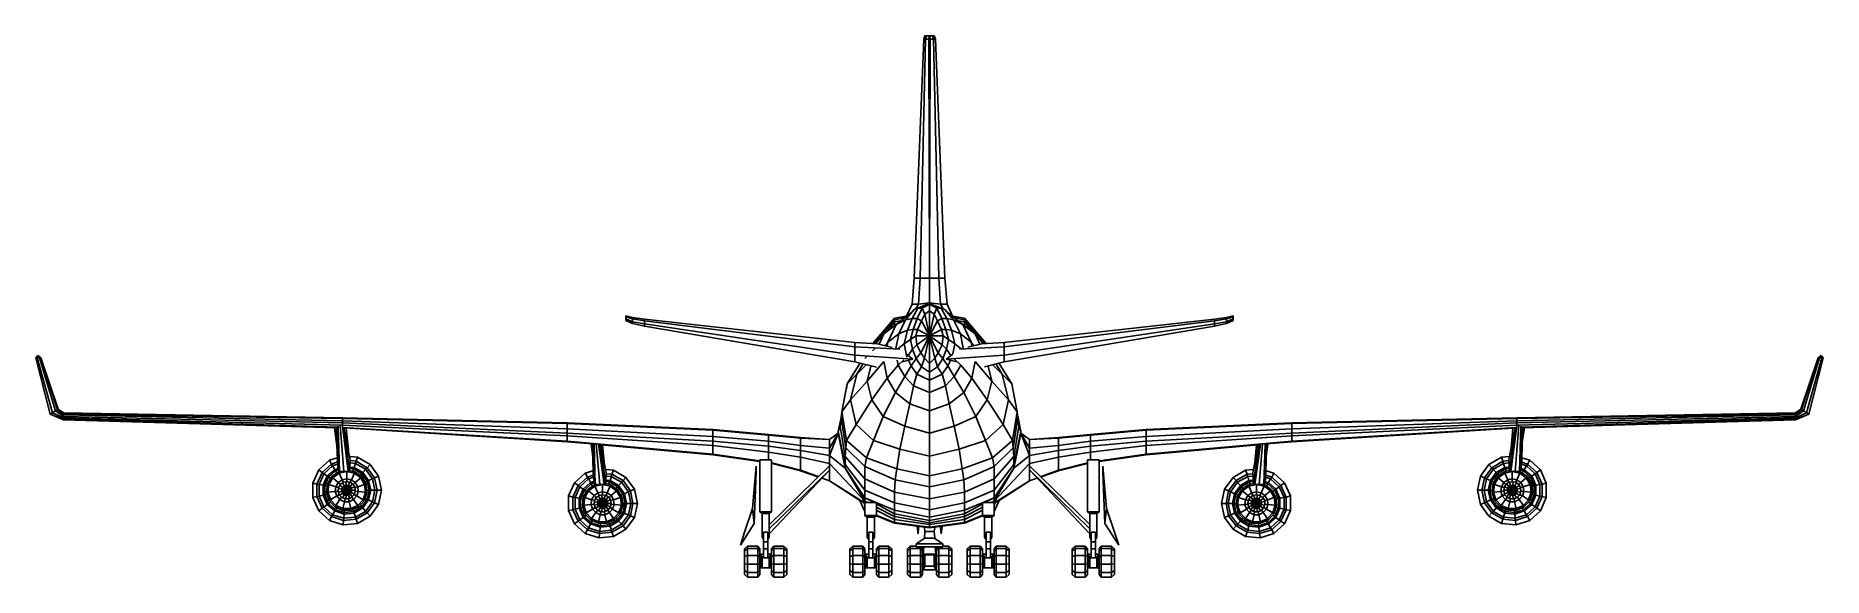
# Model space of a CAD drawing. Header units: millimetres. Extents: x -2415.6 to -2324.5, y 1851.1 to 1878.7.
import ezdxf

# ---------------------------------------------------------------- set-up
doc = ezdxf.new("R2010")
doc.units = ezdxf.units.MM
doc.header["$LTSCALE"] = 10
doc.layers.add('Aeronaves', color=2, linetype='Continuous')

msp = doc.modelspace()

# ---------------------------------------------------------------- linework, layer by layer
at = {"layer": 'Aeronaves'}
for p, q in [((-2370.817, 1866.34), (-2370.334, 1878.528)), ((-2370.334, 1878.528), (-2370.817, 1866.34)), ((-2370.237, 1878.528), (-2370.516, 1866.34)), ((-2370.516, 1866.34), (-2370.237, 1878.528)), ((-2370.334, 1878.528), (-2370.28, 1878.7)), ((-2370.28, 1878.7), (-2370.334, 1878.528)), ((-2370.334, 1878.528), (-2370.237, 1878.528)), ((-2370.237, 1878.528), (-2370.334, 1878.528)), ((-2370.28, 1878.7), (-2370.194, 1878.7)), ((-2370.194, 1878.7), (-2370.28, 1878.7)), ((-2370.194, 1878.7), (-2370.237, 1878.528)), ((-2370.237, 1878.528), (-2370.194, 1878.7)), ((-2370.237, 1878.528), (-2370.065, 1878.528)), ((-2370.065, 1878.528), (-2370.237, 1878.528)), ((-2370.194, 1878.7), (-2370.054, 1878.7)), ((-2370.054, 1878.7), (-2370.194, 1878.7)), ((-2370.054, 1878.7), (-2370.065, 1878.528)), ((-2370.065, 1878.528), (-2370.054, 1878.7)), ((-2370.065, 1878.528), (-2370.033, 1866.34)), ((-2370.033, 1866.34), (-2370.065, 1878.528)), ((-2370.033, 1878.7), (-2370.054, 1878.7)), ((-2370.054, 1878.7), (-2370.033, 1878.7)), ((-2370.012, 1878.528), (-2370.033, 1866.34)), ((-2370.012, 1878.528), (-2370.033, 1866.34)), ((-2370.022, 1878.7), (-2370.012, 1878.528)), ((-2369.883, 1878.7), (-2370.022, 1878.7)), ((-2369.84, 1878.528), (-2370.012, 1878.528)), ((-2369.84, 1878.528), (-2370.012, 1878.528)), ((-2369.883, 1878.7), (-2369.84, 1878.528)), ((-2369.797, 1878.7), (-2369.883, 1878.7)), ((-2369.84, 1878.528), (-2369.883, 1878.7)), ((-2369.84, 1878.528), (-2369.561, 1866.34)), ((-2369.561, 1866.34), (-2369.84, 1878.528)), ((-2369.84, 1878.528), (-2369.732, 1878.528)), ((-2369.732, 1878.528), (-2369.84, 1878.528)), ((-2369.732, 1878.528), (-2369.797, 1878.7)), ((-2369.732, 1878.528), (-2369.797, 1878.7)), ((-2369.26, 1866.34), (-2369.732, 1878.528)), ((-2369.26, 1866.34), (-2369.732, 1878.528)), ((-2370.924, 1865.009), (-2370.817, 1866.34)), ((-2370.817, 1866.34), (-2370.924, 1865.009)), ((-2370.817, 1866.34), (-2370.516, 1866.34)), ((-2370.516, 1866.34), (-2370.817, 1866.34)), ((-2370.591, 1865.009), (-2370.516, 1866.34)), ((-2370.516, 1866.34), (-2370.591, 1865.009)), ((-2370.516, 1866.34), (-2370.033, 1866.34)), ((-2370.033, 1866.34), (-2370.516, 1866.34)), ((-2370.044, 1865.084), (-2370.033, 1866.34)), ((-2370.033, 1866.34), (-2370.033, 1865.084)), ((-2370.033, 1866.34), (-2369.561, 1866.34)), ((-2369.561, 1866.34), (-2370.033, 1866.34)), ((-2369.561, 1866.34), (-2369.26, 1866.34)), ((-2369.561, 1866.34), (-2369.485, 1865.009)), ((-2369.26, 1866.34), (-2369.561, 1866.34)), ((-2369.485, 1865.009), (-2369.561, 1866.34)), ((-2369.142, 1865.009), (-2369.26, 1866.34)), ((-2369.142, 1865.009), (-2369.26, 1866.34)), ((-2385.518, 1864.418), (-2385.185, 1864.322)), ((-2385.518, 1864.364), (-2385.518, 1864.418)), ((-2385.518, 1864.418), (-2385.518, 1864.364)), ((-2385.185, 1864.322), (-2385.518, 1864.418)), ((-2385.185, 1864.257), (-2385.518, 1864.364)), ((-2385.518, 1864.364), (-2385.518, 1864.257)), ((-2385.518, 1864.364), (-2385.185, 1864.257)), ((-2385.518, 1864.257), (-2385.518, 1864.364)), ((-2385.518, 1864.257), (-2385.518, 1864.171)), ((-2385.518, 1864.171), (-2385.518, 1864.257)), ((-2385.518, 1864.257), (-2385.185, 1864.117)), ((-2385.185, 1864.117), (-2385.518, 1864.257)), ((-2385.185, 1864.322), (-2384.562, 1864.246)), ((-2384.562, 1864.246), (-2385.185, 1864.322)), ((-2385.185, 1864.322), (-2385.185, 1864.257)), ((-2385.185, 1864.257), (-2385.185, 1864.322)), ((-2385.185, 1864.257), (-2385.185, 1864.117)), ((-2384.562, 1864.16), (-2385.185, 1864.257)), ((-2385.185, 1864.257), (-2384.562, 1864.16)), ((-2385.185, 1864.117), (-2385.185, 1864.257)), ((-2384.562, 1864.246), (-2384.562, 1864.16)), ((-2384.562, 1864.16), (-2384.562, 1864.246)), ((-2384.562, 1864.246), (-2373.845, 1863.054)), ((-2373.845, 1863.054), (-2384.562, 1864.246)), ((-2372.922, 1863.011), (-2371.816, 1864.289)), ((-2371.816, 1864.289), (-2372.922, 1863.011)), ((-2372.825, 1863.001), (-2371.816, 1864.214)), ((-2371.816, 1864.214), (-2372.825, 1863.001)), ((-2371.816, 1864.289), (-2371.225, 1864.397)), ((-2371.225, 1864.397), (-2371.816, 1864.289)), ((-2371.322, 1864.311), (-2371.816, 1864.214)), ((-2371.816, 1864.214), (-2371.322, 1864.311)), ((-2371.816, 1864.214), (-2371.816, 1864.289)), ((-2371.816, 1864.289), (-2371.816, 1864.214)), ((-2371.816, 1864.107), (-2371.816, 1864.214)), ((-2371.816, 1864.214), (-2371.816, 1864.107)), ((-2371.01, 1864.547), (-2371.74, 1863.978)), ((-2371.01, 1864.547), (-2371.74, 1863.978)), ((-2371.257, 1864.203), (-2370.817, 1864.73)), ((-2371.257, 1864.203), (-2370.817, 1864.73)), ((-2371.257, 1864.203), (-2370.924, 1864.279)), ((-2370.924, 1864.279), (-2371.257, 1864.203)), ((-2370.924, 1865.009), (-2371.214, 1864.397)), ((-2371.214, 1864.397), (-2370.924, 1865.009)), ((-2370.924, 1864.279), (-2371.161, 1863.688)), ((-2371.161, 1863.688), (-2370.924, 1864.279)), ((-2370.817, 1864.73), (-2371.01, 1864.547)), ((-2370.817, 1864.73), (-2371.01, 1864.547)), ((-2370.924, 1865.009), (-2370.591, 1865.009)), ((-2370.591, 1865.009), (-2370.924, 1865.009)), ((-2370.634, 1864.805), (-2370.924, 1864.279)), ((-2370.924, 1864.279), (-2370.634, 1864.805)), ((-2370.667, 1864.279), (-2370.924, 1864.279)), ((-2370.924, 1864.279), (-2370.667, 1864.279)), ((-2370.667, 1864.279), (-2370.871, 1863.72)), ((-2370.871, 1863.72), (-2370.667, 1864.279)), ((-2370.817, 1864.73), (-2370.634, 1864.805)), ((-2370.634, 1864.805), (-2370.817, 1864.73)), ((-2370.774, 1864.751), (-2370.817, 1864.73)), ((-2370.817, 1864.73), (-2370.774, 1864.751)), ((-2370.591, 1865.009), (-2370.752, 1864.762)), ((-2370.752, 1864.762), (-2370.591, 1865.009)), ((-2370.42, 1864.805), (-2370.667, 1864.279)), ((-2370.667, 1864.279), (-2370.42, 1864.805)), ((-2370.667, 1864.279), (-2370.452, 1864.16)), ((-2370.452, 1864.16), (-2370.667, 1864.279)), ((-2370.634, 1864.805), (-2370.119, 1865.02)), ((-2370.119, 1865.02), (-2370.634, 1864.805)), ((-2370.42, 1864.805), (-2370.634, 1864.805)), ((-2370.634, 1864.805), (-2370.42, 1864.805)), ((-2370.591, 1865.009), (-2370.044, 1865.084)), ((-2370.591, 1865.009), (-2370.044, 1865.084)), ((-2370.269, 1864.504), (-2370.452, 1864.16)), ((-2370.452, 1864.16), (-2370.269, 1864.504)), ((-2370.033, 1865.009), (-2370.42, 1864.805)), ((-2370.42, 1864.805), (-2370.033, 1865.009)), ((-2370.42, 1864.805), (-2370.269, 1864.504)), ((-2370.269, 1864.504), (-2370.42, 1864.805)), ((-2370.033, 1864.676), (-2370.269, 1864.504)), ((-2370.269, 1864.504), (-2370.033, 1864.676)), ((-2370.269, 1864.504), (-2370.033, 1863.387)), ((-2370.033, 1863.387), (-2370.269, 1864.504)), ((-2370.044, 1865.02), (-2370.033, 1865.084)), ((-2370.033, 1865.084), (-2370.044, 1865.02)), ((-2370.044, 1865.084), (-2370.033, 1865.02)), ((-2370.033, 1865.084), (-2369.485, 1865.009)), ((-2369.485, 1865.009), (-2370.033, 1865.084)), ((-2369.442, 1864.805), (-2370.033, 1865.052)), ((-2370.033, 1865.052), (-2370.033, 1865.009)), ((-2369.442, 1864.805), (-2370.033, 1865.052)), ((-2370.033, 1865.009), (-2370.033, 1865.052)), ((-2370.033, 1865.009), (-2369.657, 1864.805)), ((-2370.033, 1865.009), (-2370.033, 1864.676)), ((-2369.657, 1864.805), (-2370.033, 1865.009)), ((-2370.033, 1864.676), (-2370.033, 1865.009)), ((-2370.033, 1864.676), (-2369.808, 1864.504)), ((-2369.808, 1864.504), (-2370.033, 1864.676)), ((-2370.033, 1864.676), (-2370.033, 1863.387)), ((-2370.033, 1863.387), (-2370.033, 1864.676)), ((-2369.808, 1864.504), (-2370.033, 1863.387)), ((-2370.033, 1863.387), (-2369.808, 1864.504)), ((-2369.808, 1864.504), (-2369.657, 1864.805)), ((-2369.657, 1864.805), (-2369.808, 1864.504)), ((-2369.808, 1864.504), (-2369.625, 1864.16)), ((-2369.625, 1864.16), (-2369.808, 1864.504)), ((-2369.657, 1864.805), (-2369.41, 1864.279)), ((-2369.657, 1864.805), (-2369.442, 1864.805)), ((-2369.442, 1864.805), (-2369.657, 1864.805)), ((-2369.41, 1864.279), (-2369.657, 1864.805)), ((-2369.625, 1864.16), (-2369.41, 1864.279)), ((-2369.41, 1864.279), (-2369.625, 1864.16)), ((-2369.485, 1865.009), (-2369.142, 1865.009)), ((-2369.335, 1864.773), (-2369.485, 1865.009)), ((-2369.485, 1865.009), (-2369.335, 1864.773)), ((-2369.142, 1865.009), (-2369.485, 1865.009)), ((-2369.249, 1864.73), (-2369.442, 1864.805)), ((-2369.442, 1864.805), (-2369.152, 1864.279)), ((-2369.249, 1864.73), (-2369.442, 1864.805)), ((-2369.152, 1864.279), (-2369.442, 1864.805)), ((-2369.41, 1864.279), (-2369.206, 1863.72)), ((-2369.41, 1864.279), (-2369.152, 1864.279)), ((-2369.152, 1864.279), (-2369.41, 1864.279)), ((-2369.206, 1863.72), (-2369.41, 1864.279)), ((-2369.314, 1864.751), (-2369.249, 1864.73)), ((-2369.249, 1864.73), (-2369.314, 1864.751)), ((-2369.067, 1864.547), (-2369.249, 1864.73)), ((-2369.249, 1864.73), (-2368.82, 1864.203)), ((-2369.067, 1864.547), (-2369.249, 1864.73)), ((-2368.82, 1864.203), (-2369.249, 1864.73)), ((-2369.152, 1864.279), (-2368.916, 1863.688)), ((-2369.152, 1864.279), (-2368.82, 1864.203)), ((-2368.82, 1864.203), (-2369.152, 1864.279)), ((-2368.916, 1863.688), (-2369.152, 1864.279)), ((-2369.142, 1865.009), (-2368.863, 1864.397)), ((-2368.863, 1864.397), (-2369.142, 1865.009)), ((-2369.067, 1864.547), (-2368.905, 1864.407)), ((-2368.336, 1863.978), (-2369.067, 1864.547)), ((-2368.336, 1863.978), (-2369.067, 1864.547)), ((-2368.863, 1864.397), (-2368.261, 1864.289)), ((-2368.261, 1864.289), (-2368.863, 1864.397)), ((-2368.755, 1864.311), (-2368.261, 1864.214)), ((-2368.261, 1864.214), (-2368.755, 1864.311)), ((-2368.261, 1864.289), (-2367.155, 1863.011)), ((-2368.261, 1864.214), (-2368.261, 1864.289)), ((-2368.261, 1864.289), (-2368.261, 1864.214)), ((-2367.155, 1863.001), (-2368.261, 1864.289)), ((-2368.261, 1864.214), (-2367.252, 1863.001)), ((-2368.261, 1864.107), (-2368.261, 1864.214)), ((-2368.261, 1864.214), (-2368.261, 1864.107)), ((-2367.252, 1863.001), (-2368.261, 1864.214)), ((-2366.232, 1863.054), (-2355.515, 1864.246)), ((-2355.515, 1864.246), (-2366.232, 1863.054)), ((-2354.892, 1864.322), (-2355.515, 1864.246)), ((-2354.892, 1864.322), (-2355.515, 1864.246)), ((-2355.515, 1864.16), (-2354.892, 1864.257)), ((-2354.892, 1864.257), (-2355.515, 1864.16)), ((-2355.515, 1864.246), (-2355.515, 1864.16)), ((-2355.515, 1864.246), (-2355.515, 1864.16)), ((-2354.559, 1864.418), (-2354.892, 1864.322)), ((-2354.559, 1864.418), (-2354.892, 1864.322)), ((-2354.892, 1864.257), (-2354.559, 1864.364)), ((-2354.559, 1864.364), (-2354.892, 1864.257)), ((-2354.892, 1864.257), (-2354.892, 1864.322)), ((-2354.892, 1864.322), (-2354.892, 1864.257)), ((-2354.892, 1864.117), (-2354.892, 1864.257)), ((-2354.892, 1864.117), (-2354.559, 1864.257)), ((-2354.892, 1864.257), (-2354.892, 1864.117)), ((-2354.559, 1864.257), (-2354.892, 1864.117)), ((-2354.559, 1864.364), (-2354.559, 1864.418)), ((-2354.559, 1864.364), (-2354.559, 1864.418)), ((-2354.559, 1864.257), (-2354.559, 1864.364)), ((-2354.559, 1864.257), (-2354.559, 1864.364)), ((-2354.559, 1864.171), (-2354.559, 1864.257)), ((-2354.559, 1864.171), (-2354.559, 1864.257)), ((-2385.185, 1864.021), (-2385.518, 1864.171)), ((-2385.518, 1864.171), (-2385.185, 1864.021)), ((-2385.185, 1864.117), (-2385.185, 1864.021)), ((-2384.562, 1864.01), (-2385.185, 1864.117)), ((-2385.185, 1864.117), (-2384.562, 1864.01)), ((-2385.185, 1864.021), (-2385.185, 1864.117)), ((-2384.562, 1863.892), (-2385.185, 1864.021)), ((-2385.185, 1864.021), (-2384.562, 1863.892)), ((-2384.562, 1864.16), (-2384.562, 1864.01)), ((-2384.562, 1864.01), (-2384.562, 1864.16)), ((-2373.845, 1862.84), (-2384.562, 1864.16)), ((-2384.562, 1864.16), (-2373.845, 1862.84)), ((-2384.562, 1864.01), (-2384.562, 1863.892)), ((-2384.562, 1863.892), (-2384.562, 1864.01)), ((-2384.562, 1864.01), (-2373.845, 1862.41)), ((-2373.845, 1862.41), (-2384.562, 1864.01)), ((-2373.845, 1862.066), (-2384.562, 1863.892)), ((-2384.562, 1863.892), (-2373.845, 1862.066)), ((-2372.771, 1863.001), (-2372.374, 1863.495)), ((-2372.374, 1863.495), (-2372.771, 1863.001)), ((-2372.61, 1862.969), (-2372.374, 1863.495)), ((-2372.374, 1863.495), (-2372.61, 1862.969)), ((-2371.74, 1863.978), (-2372.374, 1863.495)), ((-2371.74, 1863.978), (-2372.374, 1863.495)), ((-2372.374, 1863.495), (-2371.751, 1863.967)), ((-2371.74, 1863.978), (-2372.159, 1863.065)), ((-2372.159, 1863.065), (-2371.74, 1863.978)), ((-2372.159, 1863.065), (-2371.601, 1863.505)), ((-2371.601, 1863.505), (-2372.159, 1863.065)), ((-2372.138, 1863.677), (-2371.816, 1864.107)), ((-2371.816, 1864.107), (-2372.138, 1863.677)), ((-2371.515, 1864.16), (-2371.816, 1864.107)), ((-2371.816, 1864.107), (-2371.515, 1864.16)), ((-2371.816, 1863.935), (-2371.816, 1864.107)), ((-2371.816, 1864.107), (-2371.816, 1863.935)), ((-2371.751, 1863.967), (-2371.74, 1863.978)), ((-2371.751, 1862.743), (-2371.601, 1863.505)), ((-2371.751, 1862.743), (-2371.601, 1863.505)), ((-2371.74, 1863.978), (-2371.257, 1864.203)), ((-2371.257, 1864.203), (-2371.74, 1863.978)), ((-2371.601, 1863.505), (-2371.257, 1864.203)), ((-2371.601, 1863.505), (-2371.257, 1864.203)), ((-2371.161, 1863.688), (-2371.601, 1863.505)), ((-2371.601, 1863.505), (-2371.161, 1863.688)), ((-2371.161, 1863.688), (-2371.332, 1862.979)), ((-2371.161, 1863.688), (-2371.332, 1862.979)), ((-2370.871, 1863.72), (-2371.161, 1863.688)), ((-2371.161, 1863.688), (-2370.871, 1863.72)), ((-2370.871, 1863.72), (-2370.999, 1863.205)), ((-2370.999, 1863.205), (-2370.871, 1863.72)), ((-2370.999, 1863.205), (-2370.742, 1863.387)), ((-2370.742, 1863.387), (-2370.999, 1863.205)), ((-2370.871, 1863.72), (-2370.645, 1863.72)), ((-2370.645, 1863.72), (-2370.871, 1863.72)), ((-2370.645, 1863.72), (-2370.742, 1863.387)), ((-2370.742, 1863.387), (-2370.645, 1863.72)), ((-2370.742, 1863.387), (-2370.677, 1862.936)), ((-2370.742, 1863.387), (-2370.033, 1863.387)), ((-2370.033, 1863.387), (-2370.742, 1863.387)), ((-2370.677, 1862.936), (-2370.742, 1863.387)), ((-2370.677, 1862.936), (-2370.033, 1863.387)), ((-2370.033, 1863.387), (-2370.677, 1862.936)), ((-2370.452, 1864.16), (-2370.645, 1863.72)), ((-2370.645, 1863.72), (-2370.452, 1864.16)), ((-2370.645, 1863.72), (-2370.033, 1863.387)), ((-2370.033, 1863.387), (-2370.645, 1863.72)), ((-2370.484, 1862.528), (-2370.033, 1863.387)), ((-2370.033, 1863.387), (-2370.484, 1862.528)), ((-2370.452, 1864.16), (-2370.033, 1863.387)), ((-2370.033, 1863.387), (-2370.452, 1864.16)), ((-2370.301, 1862.26), (-2370.033, 1863.387)), ((-2370.033, 1863.387), (-2370.301, 1862.26)), ((-2369.625, 1864.16), (-2370.033, 1863.387)), ((-2370.033, 1863.387), (-2369.625, 1864.16)), ((-2369.432, 1863.72), (-2370.033, 1863.387)), ((-2370.033, 1863.387), (-2369.432, 1863.72)), ((-2370.033, 1863.387), (-2370.033, 1861.981)), ((-2369.775, 1862.26), (-2370.033, 1863.387)), ((-2370.033, 1863.387), (-2369.775, 1862.26)), ((-2370.033, 1861.981), (-2370.033, 1863.387)), ((-2369.593, 1862.528), (-2370.033, 1863.387)), ((-2370.033, 1863.387), (-2369.593, 1862.528)), ((-2369.399, 1862.936), (-2370.033, 1863.387)), ((-2370.033, 1863.387), (-2369.399, 1862.936)), ((-2369.335, 1863.387), (-2370.033, 1863.387)), ((-2370.033, 1863.387), (-2369.335, 1863.387)), ((-2369.625, 1864.16), (-2369.432, 1863.72)), ((-2369.432, 1863.72), (-2369.625, 1864.16)), ((-2369.432, 1863.72), (-2369.335, 1863.387)), ((-2369.335, 1863.387), (-2369.432, 1863.72)), ((-2369.432, 1863.72), (-2369.206, 1863.72)), ((-2369.206, 1863.72), (-2369.432, 1863.72)), ((-2369.335, 1863.387), (-2369.399, 1862.936)), ((-2369.399, 1862.936), (-2369.335, 1863.387)), ((-2369.335, 1863.387), (-2369.077, 1863.205)), ((-2369.077, 1863.205), (-2369.335, 1863.387)), ((-2369.206, 1863.72), (-2369.077, 1863.205)), ((-2369.206, 1863.72), (-2368.916, 1863.688)), ((-2368.916, 1863.688), (-2369.206, 1863.72)), ((-2369.077, 1863.205), (-2369.206, 1863.72)), ((-2368.916, 1863.688), (-2368.465, 1863.505)), ((-2368.916, 1863.688), (-2368.465, 1863.505)), ((-2368.744, 1862.979), (-2368.916, 1863.688)), ((-2368.744, 1862.979), (-2368.916, 1863.688)), ((-2368.82, 1864.203), (-2368.465, 1863.505)), ((-2368.82, 1864.203), (-2368.336, 1863.978)), ((-2368.336, 1863.978), (-2368.82, 1864.203)), ((-2368.465, 1863.505), (-2368.82, 1864.203)), ((-2368.562, 1864.16), (-2368.261, 1864.107)), ((-2368.261, 1864.107), (-2368.562, 1864.16)), ((-2368.465, 1863.505), (-2367.918, 1863.065)), ((-2368.465, 1863.505), (-2367.918, 1863.065)), ((-2368.326, 1862.754), (-2368.465, 1863.505)), ((-2368.465, 1863.505), (-2368.326, 1862.754)), ((-2368.336, 1863.978), (-2368.315, 1863.956)), ((-2367.703, 1863.495), (-2368.336, 1863.978)), ((-2368.336, 1863.978), (-2367.703, 1863.495)), ((-2367.918, 1863.065), (-2368.336, 1863.978)), ((-2367.918, 1863.065), (-2368.336, 1863.978)), ((-2368.315, 1863.956), (-2367.703, 1863.495)), ((-2368.261, 1864.107), (-2367.939, 1863.677)), ((-2368.261, 1863.935), (-2368.261, 1864.107)), ((-2368.261, 1864.107), (-2368.261, 1863.935)), ((-2367.939, 1863.677), (-2368.261, 1864.107)), ((-2367.305, 1863.001), (-2367.703, 1863.495)), ((-2367.703, 1863.495), (-2367.467, 1862.969)), ((-2367.305, 1863.001), (-2367.703, 1863.495)), ((-2367.703, 1863.495), (-2367.467, 1862.969)), ((-2366.232, 1862.84), (-2355.515, 1864.16)), ((-2355.515, 1864.16), (-2366.232, 1862.84)), ((-2355.515, 1864.01), (-2366.232, 1862.41)), ((-2355.515, 1864.01), (-2366.232, 1862.41)), ((-2366.232, 1862.066), (-2355.515, 1863.892)), ((-2366.232, 1862.066), (-2355.515, 1863.892)), ((-2355.515, 1864.16), (-2355.515, 1864.01)), ((-2355.515, 1864.16), (-2355.515, 1864.01)), ((-2355.515, 1864.01), (-2354.892, 1864.117)), ((-2354.892, 1864.117), (-2355.515, 1864.01)), ((-2355.515, 1863.892), (-2354.892, 1864.021)), ((-2355.515, 1863.892), (-2354.892, 1864.021)), ((-2355.515, 1864.01), (-2355.515, 1863.892)), ((-2355.515, 1863.892), (-2355.515, 1864.01)), ((-2354.892, 1864.021), (-2354.559, 1864.171)), ((-2354.892, 1864.021), (-2354.559, 1864.171)), ((-2354.892, 1864.117), (-2354.892, 1864.021)), ((-2354.892, 1864.021), (-2354.892, 1864.117)), ((-2415.596, 1862.281), (-2415.488, 1862.389)), ((-2415.488, 1862.389), (-2415.596, 1862.281)), ((-2415.488, 1862.389), (-2415.445, 1862.346)), ((-2415.338, 1862.281), (-2415.488, 1862.389)), ((-2415.488, 1862.389), (-2415.445, 1862.346)), ((-2415.338, 1862.281), (-2415.488, 1862.389)), ((-2372.685, 1862.979), (-2373.845, 1863.054)), ((-2373.845, 1863.054), (-2372.685, 1862.979)), ((-2373.845, 1863.054), (-2373.845, 1862.84)), ((-2373.845, 1862.84), (-2373.845, 1863.054)), ((-2373.845, 1862.41), (-2373.845, 1862.84)), ((-2373.845, 1862.84), (-2373.845, 1862.41)), ((-2371.558, 1862.722), (-2373.845, 1862.84)), ((-2373.845, 1862.84), (-2371.558, 1862.722)), ((-2370.881, 1862.206), (-2373.845, 1862.41)), ((-2373.845, 1862.41), (-2370.881, 1862.206)), ((-2373.845, 1862.066), (-2373.845, 1862.41)), ((-2373.845, 1862.41), (-2373.845, 1862.066)), ((-2372.793, 1862.775), (-2372.943, 1862.625)), ((-2372.685, 1862.979), (-2371.934, 1862.807)), ((-2372.159, 1863.065), (-2372.31, 1862.904)), ((-2372.31, 1862.904), (-2372.159, 1863.065)), ((-2372.159, 1863.065), (-2372.202, 1862.883)), ((-2372.202, 1862.883), (-2372.159, 1863.065)), ((-2371.654, 1862.732), (-2371.332, 1862.979)), ((-2371.332, 1862.979), (-2371.654, 1862.732)), ((-2371.332, 1862.979), (-2370.999, 1863.205)), ((-2371.332, 1862.979), (-2370.999, 1863.205)), ((-2371.193, 1862.303), (-2371.332, 1862.979)), ((-2371.332, 1862.979), (-2371.193, 1862.303)), ((-2370.881, 1862.206), (-2371.214, 1862.453)), ((-2371.118, 1862.399), (-2370.903, 1862.711)), ((-2370.903, 1862.711), (-2371.118, 1862.399)), ((-2370.999, 1863.205), (-2370.903, 1862.711)), ((-2370.999, 1863.205), (-2370.903, 1862.711)), ((-2370.903, 1862.711), (-2370.677, 1862.936)), ((-2370.677, 1862.936), (-2370.903, 1862.711)), ((-2370.903, 1862.711), (-2370.71, 1862.238)), ((-2370.903, 1862.711), (-2370.71, 1862.238)), ((-2370.71, 1862.238), (-2370.484, 1862.528)), ((-2370.484, 1862.528), (-2370.71, 1862.238)), ((-2370.677, 1862.936), (-2370.484, 1862.528)), ((-2370.484, 1862.528), (-2370.677, 1862.936)), ((-2370.484, 1862.528), (-2370.301, 1862.26)), ((-2370.301, 1862.26), (-2370.484, 1862.528)), ((-2369.593, 1862.528), (-2369.775, 1862.26)), ((-2369.775, 1862.26), (-2369.593, 1862.528)), ((-2369.399, 1862.936), (-2369.593, 1862.528)), ((-2369.593, 1862.528), (-2369.399, 1862.936)), ((-2369.593, 1862.528), (-2369.367, 1862.238)), ((-2369.367, 1862.238), (-2369.593, 1862.528)), ((-2369.399, 1862.936), (-2369.174, 1862.711)), ((-2369.174, 1862.711), (-2369.399, 1862.936)), ((-2369.367, 1862.238), (-2369.174, 1862.711)), ((-2369.367, 1862.238), (-2369.174, 1862.711)), ((-2368.852, 1862.453), (-2369.185, 1862.206)), ((-2369.185, 1862.206), (-2366.232, 1862.41)), ((-2366.232, 1862.41), (-2369.185, 1862.206)), ((-2369.174, 1862.711), (-2369.077, 1863.205)), ((-2369.174, 1862.711), (-2369.077, 1863.205)), ((-2368.948, 1862.399), (-2369.174, 1862.711)), ((-2369.174, 1862.711), (-2368.948, 1862.399)), ((-2369.077, 1863.205), (-2368.744, 1862.979)), ((-2369.077, 1863.205), (-2368.744, 1862.979)), ((-2368.841, 1862.475), (-2368.744, 1862.979)), ((-2368.744, 1862.979), (-2368.841, 1862.475)), ((-2368.422, 1862.732), (-2368.744, 1862.979)), ((-2368.744, 1862.979), (-2368.422, 1862.732)), ((-2368.508, 1862.722), (-2366.232, 1862.84)), ((-2366.232, 1862.84), (-2368.508, 1862.722)), ((-2367.391, 1862.979), (-2368.089, 1862.818)), ((-2367.767, 1862.904), (-2367.918, 1863.065)), ((-2367.918, 1863.065), (-2367.767, 1862.904)), ((-2367.875, 1862.872), (-2367.918, 1863.065)), ((-2367.918, 1863.065), (-2367.875, 1862.872)), ((-2367.391, 1862.979), (-2366.232, 1863.054)), ((-2366.232, 1863.054), (-2367.391, 1862.979)), ((-2367.252, 1863.001), (-2367.305, 1863.001)), ((-2367.144, 1863.001), (-2367.155, 1863.001)), ((-2367.144, 1863.001), (-2367.144, 1863.001)), ((-2366.232, 1862.84), (-2366.232, 1863.054)), ((-2366.232, 1863.054), (-2366.232, 1862.84)), ((-2366.232, 1862.84), (-2366.232, 1862.41)), ((-2366.232, 1862.41), (-2366.232, 1862.84)), ((-2366.232, 1862.41), (-2366.232, 1862.066)), ((-2366.232, 1862.41), (-2366.232, 1862.066)), ((-2324.588, 1862.389), (-2324.739, 1862.281)), ((-2324.588, 1862.389), (-2324.739, 1862.281)), ((-2324.631, 1862.346), (-2324.588, 1862.389)), ((-2324.631, 1862.346), (-2324.588, 1862.389)), ((-2324.588, 1862.389), (-2324.481, 1862.281)), ((-2324.481, 1862.281), (-2324.588, 1862.389)), ((-2415.596, 1862.281), (-2415.52, 1862.281)), ((-2414.855, 1859.403), (-2415.596, 1862.281)), ((-2415.596, 1862.281), (-2414.855, 1859.403)), ((-2415.52, 1862.281), (-2415.596, 1862.281)), ((-2415.445, 1862.346), (-2415.52, 1862.281)), ((-2415.52, 1862.281), (-2415.445, 1862.346)), ((-2415.52, 1862.281), (-2415.413, 1862.281)), ((-2415.413, 1862.281), (-2415.52, 1862.281)), ((-2415.52, 1862.281), (-2414.747, 1859.468)), ((-2414.747, 1859.468), (-2415.52, 1862.281)), ((-2415.445, 1862.346), (-2415.338, 1862.281)), ((-2415.445, 1862.346), (-2415.413, 1862.281)), ((-2415.445, 1862.346), (-2415.338, 1862.281)), ((-2415.413, 1862.281), (-2415.445, 1862.346)), ((-2415.413, 1862.281), (-2414.597, 1859.575)), ((-2414.597, 1859.575), (-2415.413, 1862.281)), ((-2415.413, 1862.281), (-2415.338, 1862.281)), ((-2415.338, 1862.281), (-2415.413, 1862.281)), ((-2415.338, 1862.281), (-2414.447, 1859.661)), ((-2414.447, 1859.661), (-2415.338, 1862.281)), ((-2415.338, 1862.281), (-2414.49, 1859.629)), ((-2414.49, 1859.629), (-2415.338, 1862.281)), ((-2374.232, 1860.95), (-2373.587, 1861.991)), ((-2373.587, 1861.991), (-2374.232, 1860.95)), ((-2372.739, 1861.798), (-2373.845, 1862.066)), ((-2373.845, 1862.066), (-2372.739, 1861.798)), ((-2373.437, 1861.948), (-2373.748, 1861.433)), ((-2373.748, 1861.433), (-2373.437, 1861.948)), ((-2373.265, 1861.916), (-2373.748, 1861.433)), ((-2373.748, 1861.433), (-2373.265, 1861.916)), ((-2373.222, 1862.356), (-2373.33, 1862.238)), ((-2372.363, 1862.088), (-2373.212, 1861.089)), ((-2373.212, 1861.089), (-2372.363, 1862.088)), ((-2373.029, 1861.852), (-2373.212, 1861.089)), ((-2373.212, 1861.089), (-2373.029, 1861.852)), ((-2372.363, 1862.088), (-2372.191, 1861.24)), ((-2372.191, 1861.24), (-2372.363, 1862.088)), ((-2372.191, 1861.24), (-2371.644, 1861.895)), ((-2371.644, 1861.895), (-2372.191, 1861.24)), ((-2371.644, 1861.895), (-2371.687, 1862.152)), ((-2371.644, 1861.895), (-2371.687, 1862.152)), ((-2371.343, 1862.174), (-2371.644, 1861.895)), ((-2371.644, 1861.895), (-2371.343, 1862.174)), ((-2371.3, 1861.315), (-2371.644, 1861.895)), ((-2371.3, 1861.315), (-2371.644, 1861.895)), ((-2371.429, 1862.077), (-2370.881, 1862.206)), ((-2371.3, 1861.315), (-2370.967, 1861.862)), ((-2370.967, 1861.862), (-2371.3, 1861.315)), ((-2371.107, 1862.142), (-2370.967, 1861.862)), ((-2370.967, 1861.862), (-2371.107, 1862.142)), ((-2370.967, 1861.862), (-2370.71, 1862.238)), ((-2370.71, 1862.238), (-2370.967, 1861.862)), ((-2370.967, 1861.862), (-2370.677, 1861.444)), ((-2370.677, 1861.444), (-2370.967, 1861.862)), ((-2370.71, 1862.238), (-2370.452, 1861.82)), ((-2370.71, 1862.238), (-2370.452, 1861.82)), ((-2370.677, 1861.444), (-2370.452, 1861.82)), ((-2370.452, 1861.82), (-2370.677, 1861.444)), ((-2370.301, 1862.26), (-2370.452, 1861.82)), ((-2370.452, 1861.82), (-2370.301, 1862.26)), ((-2370.452, 1861.82), (-2370.033, 1861.54)), ((-2370.452, 1861.82), (-2370.033, 1861.54)), ((-2370.301, 1862.26), (-2370.033, 1861.981)), ((-2370.033, 1861.981), (-2370.301, 1862.26)), ((-2369.775, 1862.26), (-2370.033, 1861.981)), ((-2370.033, 1861.981), (-2369.775, 1862.26)), ((-2370.033, 1861.981), (-2370.033, 1861.54)), ((-2370.033, 1861.54), (-2370.033, 1861.981)), ((-2369.625, 1861.82), (-2370.033, 1861.54)), ((-2370.033, 1861.54), (-2369.625, 1861.82)), ((-2370.033, 1861.54), (-2370.033, 1861.132)), ((-2370.033, 1861.54), (-2370.033, 1861.132)), ((-2369.775, 1862.26), (-2369.625, 1861.82)), ((-2369.625, 1861.82), (-2369.775, 1862.26)), ((-2369.625, 1861.82), (-2369.367, 1862.238)), ((-2369.625, 1861.82), (-2369.367, 1862.238)), ((-2369.625, 1861.82), (-2369.399, 1861.444)), ((-2369.399, 1861.444), (-2369.625, 1861.82)), ((-2369.11, 1861.862), (-2369.399, 1861.444)), ((-2369.399, 1861.444), (-2369.11, 1861.862)), ((-2369.367, 1862.238), (-2369.11, 1861.862)), ((-2369.11, 1861.862), (-2369.367, 1862.238)), ((-2369.185, 1862.206), (-2368.637, 1862.077)), ((-2368.97, 1862.142), (-2369.11, 1861.862)), ((-2369.11, 1861.862), (-2368.97, 1862.142)), ((-2368.777, 1861.315), (-2369.11, 1861.862)), ((-2369.11, 1861.862), (-2368.777, 1861.315)), ((-2368.777, 1862.217), (-2368.433, 1861.895)), ((-2368.433, 1861.895), (-2368.777, 1862.217)), ((-2368.777, 1861.315), (-2368.433, 1861.895)), ((-2368.777, 1861.315), (-2368.433, 1861.895)), ((-2368.433, 1861.895), (-2367.875, 1861.24)), ((-2367.875, 1861.24), (-2368.433, 1861.895)), ((-2367.714, 1862.088), (-2367.875, 1861.24)), ((-2367.714, 1862.088), (-2367.875, 1861.24)), ((-2367.714, 1862.088), (-2366.865, 1861.089)), ((-2366.865, 1861.089), (-2367.714, 1862.088)), ((-2367.241, 1861.82), (-2366.232, 1862.066)), ((-2366.232, 1862.066), (-2367.241, 1861.82)), ((-2367.048, 1861.852), (-2366.865, 1861.089)), ((-2366.865, 1861.089), (-2367.048, 1861.852)), ((-2366.812, 1861.916), (-2366.328, 1861.433)), ((-2366.328, 1861.433), (-2366.812, 1861.916)), ((-2366.64, 1861.948), (-2366.328, 1861.433)), ((-2366.328, 1861.433), (-2366.64, 1861.948)), ((-2365.845, 1860.95), (-2366.489, 1861.991)), ((-2365.845, 1860.95), (-2366.489, 1861.991)), ((-2324.739, 1862.281), (-2325.63, 1859.661)), ((-2324.739, 1862.281), (-2325.63, 1859.661)), ((-2325.587, 1859.629), (-2324.739, 1862.281)), ((-2324.739, 1862.281), (-2325.587, 1859.629)), ((-2325.48, 1859.575), (-2324.664, 1862.281)), ((-2324.664, 1862.281), (-2325.48, 1859.575)), ((-2325.329, 1859.468), (-2324.556, 1862.281)), ((-2325.329, 1859.468), (-2324.556, 1862.281)), ((-2324.481, 1862.281), (-2325.222, 1859.403)), ((-2325.222, 1859.403), (-2324.481, 1862.281)), ((-2324.631, 1862.346), (-2324.739, 1862.281)), ((-2324.739, 1862.281), (-2324.631, 1862.346)), ((-2324.739, 1862.281), (-2324.664, 1862.281)), ((-2324.664, 1862.281), (-2324.739, 1862.281)), ((-2324.664, 1862.281), (-2324.631, 1862.346)), ((-2324.631, 1862.346), (-2324.664, 1862.281)), ((-2324.664, 1862.281), (-2324.556, 1862.281)), ((-2324.556, 1862.281), (-2324.664, 1862.281)), ((-2324.556, 1862.281), (-2324.631, 1862.346)), ((-2324.556, 1862.281), (-2324.631, 1862.346)), ((-2324.556, 1862.281), (-2324.481, 1862.281)), ((-2324.481, 1862.281), (-2324.556, 1862.281)), ((-2374.511, 1859.511), (-2374.232, 1860.95)), ((-2374.232, 1860.95), (-2374.511, 1859.511)), ((-2374.232, 1860.95), (-2374.264, 1860.692)), ((-2374.232, 1860.95), (-2373.748, 1861.433)), ((-2373.748, 1861.433), (-2374.232, 1860.95)), ((-2373.748, 1861.433), (-2374.06, 1860.134)), ((-2374.06, 1860.134), (-2373.748, 1861.433)), ((-2373.212, 1861.089), (-2374.06, 1860.134)), ((-2374.06, 1860.134), (-2373.212, 1861.089)), ((-2373.212, 1861.089), (-2372.975, 1860.123)), ((-2372.975, 1860.123), (-2373.212, 1861.089)), ((-2372.191, 1861.24), (-2372.975, 1860.123)), ((-2372.975, 1860.123), (-2372.191, 1861.24)), ((-2372.191, 1861.24), (-2371.773, 1860.499)), ((-2371.773, 1860.499), (-2372.191, 1861.24)), ((-2371.3, 1861.315), (-2371.773, 1860.499)), ((-2371.773, 1860.499), (-2371.3, 1861.315)), ((-2370.86, 1860.853), (-2371.3, 1861.315)), ((-2370.86, 1860.853), (-2371.3, 1861.315)), ((-2370.86, 1860.853), (-2371.042, 1859.93)), ((-2371.042, 1859.93), (-2370.86, 1860.853)), ((-2370.86, 1860.853), (-2370.677, 1861.444)), ((-2370.677, 1861.444), (-2370.86, 1860.853)), ((-2370.033, 1860.499), (-2370.86, 1860.853)), ((-2370.033, 1860.499), (-2370.86, 1860.853)), ((-2370.677, 1861.444), (-2370.033, 1861.132)), ((-2370.033, 1861.132), (-2370.677, 1861.444)), ((-2369.399, 1861.444), (-2370.033, 1861.132)), ((-2370.033, 1861.132), (-2369.399, 1861.444)), ((-2370.033, 1861.132), (-2370.033, 1860.499)), ((-2370.033, 1861.132), (-2370.033, 1860.499)), ((-2370.033, 1860.499), (-2369.217, 1860.853)), ((-2370.033, 1860.499), (-2369.217, 1860.853)), ((-2369.217, 1860.853), (-2369.399, 1861.444)), ((-2369.399, 1861.444), (-2369.217, 1860.853)), ((-2369.217, 1860.853), (-2368.777, 1861.315)), ((-2369.217, 1860.853), (-2368.777, 1861.315)), ((-2369.217, 1860.853), (-2369.034, 1859.93)), ((-2369.034, 1859.93), (-2369.217, 1860.853)), ((-2368.777, 1861.315), (-2368.293, 1860.499)), ((-2368.293, 1860.499), (-2368.777, 1861.315)), ((-2367.875, 1861.24), (-2368.293, 1860.499)), ((-2367.875, 1861.24), (-2368.293, 1860.499)), ((-2367.101, 1860.123), (-2367.875, 1861.24)), ((-2367.875, 1861.24), (-2367.101, 1860.123)), ((-2366.865, 1861.089), (-2367.101, 1860.123)), ((-2367.101, 1860.123), (-2366.865, 1861.089)), ((-2366.006, 1860.134), (-2366.865, 1861.089)), ((-2366.865, 1861.089), (-2366.006, 1860.134)), ((-2365.845, 1860.95), (-2366.328, 1861.433)), ((-2366.328, 1861.433), (-2366.006, 1860.134)), ((-2366.328, 1861.433), (-2365.845, 1860.95)), ((-2366.006, 1860.134), (-2366.328, 1861.433)), ((-2365.845, 1860.95), (-2365.566, 1859.511)), ((-2365.566, 1859.511), (-2365.845, 1860.95)), ((-2414.447, 1859.661), (-2414.49, 1859.629)), ((-2414.49, 1859.629), (-2414.447, 1859.661)), ((-2414.447, 1859.661), (-2414.189, 1859.468)), ((-2414.189, 1859.468), (-2414.447, 1859.661)), ((-2374.511, 1859.511), (-2374.06, 1860.134)), ((-2374.06, 1860.134), (-2374.511, 1859.511)), ((-2374.361, 1860.273), (-2374.339, 1860.434)), ((-2374.339, 1860.434), (-2374.361, 1860.273)), ((-2374.339, 1860.434), (-2374.318, 1860.509)), ((-2374.318, 1860.509), (-2374.339, 1860.434)), ((-2374.339, 1860.413), (-2374.339, 1860.434)), ((-2374.339, 1860.434), (-2374.339, 1860.413)), ((-2374.06, 1860.134), (-2373.781, 1858.866)), ((-2373.781, 1858.866), (-2374.06, 1860.134)), ((-2372.975, 1860.123), (-2373.781, 1858.866)), ((-2373.781, 1858.866), (-2372.975, 1860.123)), ((-2372.975, 1860.123), (-2372.406, 1859.285)), ((-2372.406, 1859.285), (-2372.975, 1860.123)), ((-2371.773, 1860.499), (-2372.406, 1859.285)), ((-2372.406, 1859.285), (-2371.773, 1860.499)), ((-2371.773, 1860.499), (-2371.042, 1859.93)), ((-2371.042, 1859.93), (-2371.773, 1860.499)), ((-2371.042, 1859.93), (-2371.3, 1858.791)), ((-2371.3, 1858.791), (-2371.042, 1859.93)), ((-2371.042, 1859.93), (-2370.033, 1859.575)), ((-2370.033, 1859.575), (-2371.042, 1859.93)), ((-2370.033, 1859.575), (-2370.033, 1860.499)), ((-2370.033, 1859.575), (-2370.033, 1860.499)), ((-2369.034, 1859.93), (-2370.033, 1859.575)), ((-2369.034, 1859.93), (-2370.033, 1859.575)), ((-2368.293, 1860.499), (-2369.034, 1859.93)), ((-2368.293, 1860.499), (-2369.034, 1859.93)), ((-2368.777, 1858.791), (-2369.034, 1859.93)), ((-2369.034, 1859.93), (-2368.777, 1858.791)), ((-2367.671, 1859.285), (-2368.293, 1860.499)), ((-2368.293, 1860.499), (-2367.671, 1859.285)), ((-2367.101, 1860.123), (-2367.671, 1859.285)), ((-2367.671, 1859.285), (-2367.101, 1860.123)), ((-2366.285, 1858.866), (-2367.101, 1860.123)), ((-2367.101, 1860.123), (-2366.285, 1858.866)), ((-2366.006, 1860.134), (-2366.285, 1858.866)), ((-2366.285, 1858.866), (-2366.006, 1860.134)), ((-2365.566, 1859.511), (-2366.006, 1860.134)), ((-2366.006, 1860.134), (-2365.566, 1859.511)), ((-2365.759, 1860.509), (-2365.738, 1860.434)), ((-2365.738, 1860.434), (-2365.759, 1860.509)), ((-2365.748, 1860.445), (-2365.738, 1860.434)), ((-2365.738, 1860.434), (-2365.748, 1860.445)), ((-2365.738, 1860.434), (-2365.748, 1860.445)), ((-2365.738, 1860.434), (-2365.738, 1860.413)), ((-2365.716, 1860.273), (-2365.738, 1860.434)), ((-2365.716, 1860.273), (-2365.738, 1860.434)), ((-2325.63, 1859.661), (-2325.888, 1859.468)), ((-2325.63, 1859.661), (-2325.888, 1859.468)), ((-2325.587, 1859.629), (-2325.63, 1859.661)), ((-2325.63, 1859.661), (-2325.587, 1859.629)), ((-2414.855, 1859.403), (-2414.747, 1859.468)), ((-2414.747, 1859.468), (-2414.855, 1859.403)), ((-2414.189, 1859.103), (-2414.855, 1859.403)), ((-2414.855, 1859.403), (-2414.189, 1859.103)), ((-2414.747, 1859.468), (-2414.597, 1859.575)), ((-2414.597, 1859.575), (-2414.747, 1859.468)), ((-2414.747, 1859.468), (-2414.189, 1859.21)), ((-2414.189, 1859.21), (-2414.747, 1859.468)), ((-2414.189, 1859.178), (-2414.747, 1859.468)), ((-2414.747, 1859.468), (-2414.189, 1859.178)), ((-2414.597, 1859.575), (-2414.49, 1859.629)), ((-2414.49, 1859.629), (-2414.597, 1859.575)), ((-2414.597, 1859.575), (-2414.189, 1859.285)), ((-2414.189, 1859.285), (-2414.597, 1859.575)), ((-2414.49, 1859.629), (-2414.189, 1859.36)), ((-2414.189, 1859.36), (-2414.49, 1859.629)), ((-2414.49, 1859.629), (-2414.189, 1859.393)), ((-2414.189, 1859.393), (-2414.49, 1859.629)), ((-2399.961, 1859.21), (-2414.189, 1859.468)), ((-2399.961, 1859.21), (-2414.189, 1859.468)), ((-2414.189, 1859.393), (-2414.189, 1859.468)), ((-2414.189, 1859.468), (-2414.189, 1859.393)), ((-2414.189, 1859.468), (-2414.189, 1859.393)), ((-2399.961, 1859.178), (-2414.189, 1859.393)), ((-2414.189, 1859.393), (-2399.961, 1859.178)), ((-2414.189, 1859.36), (-2414.189, 1859.393)), ((-2414.189, 1859.393), (-2414.189, 1859.36)), ((-2414.189, 1859.36), (-2399.961, 1859.06)), ((-2399.961, 1859.06), (-2414.189, 1859.36)), ((-2414.189, 1859.285), (-2414.189, 1859.36)), ((-2414.189, 1859.36), (-2414.189, 1859.285)), ((-2414.189, 1859.285), (-2399.961, 1858.952)), ((-2399.961, 1858.952), (-2414.189, 1859.285)), ((-2414.189, 1859.21), (-2414.189, 1859.285)), ((-2414.189, 1859.285), (-2414.189, 1859.21)), ((-2414.189, 1859.21), (-2399.961, 1858.845)), ((-2414.189, 1859.21), (-2399.961, 1858.845)), ((-2414.189, 1859.178), (-2414.189, 1859.21)), ((-2414.189, 1859.21), (-2414.189, 1859.178)), ((-2400.197, 1858.738), (-2414.189, 1859.178)), ((-2414.189, 1859.178), (-2400.197, 1858.738)), ((-2414.189, 1859.103), (-2414.189, 1859.178)), ((-2414.189, 1859.178), (-2414.189, 1859.103)), ((-2400.272, 1858.705), (-2414.189, 1859.103)), ((-2414.189, 1859.103), (-2400.272, 1858.705)), ((-2400.261, 1858.738), (-2400.186, 1856.547)), ((-2400.261, 1858.727), (-2400.261, 1858.738)), ((-2400.261, 1858.738), (-2400.261, 1858.727)), ((-2400.186, 1856.547), (-2400.261, 1858.738)), ((-2400.111, 1856.483), (-2400.186, 1858.791)), ((-2400.186, 1858.791), (-2400.111, 1856.483)), ((-2399.896, 1856.483), (-2400.079, 1858.834)), ((-2400.079, 1858.834), (-2399.896, 1856.483)), ((-2399.961, 1859.178), (-2399.961, 1859.21)), ((-2388.514, 1858.952), (-2399.961, 1859.21)), ((-2399.961, 1859.21), (-2399.961, 1859.178)), ((-2388.514, 1858.952), (-2399.961, 1859.21)), ((-2388.514, 1858.92), (-2399.961, 1859.178)), ((-2399.961, 1859.178), (-2388.514, 1858.92)), ((-2399.961, 1859.06), (-2399.961, 1859.178)), ((-2399.961, 1859.178), (-2399.961, 1859.06)), ((-2399.961, 1859.06), (-2388.514, 1858.652)), ((-2399.961, 1858.952), (-2399.961, 1859.06)), ((-2399.961, 1859.06), (-2399.961, 1858.952)), ((-2388.514, 1858.652), (-2399.961, 1859.06)), ((-2399.961, 1858.952), (-2388.514, 1858.437)), ((-2388.514, 1858.437), (-2399.961, 1858.952)), ((-2399.961, 1858.952), (-2399.961, 1858.845)), ((-2399.961, 1858.845), (-2399.961, 1858.952)), ((-2399.961, 1858.845), (-2388.514, 1858.287)), ((-2399.961, 1858.845), (-2388.514, 1858.287)), ((-2399.961, 1858.727), (-2399.961, 1858.845)), ((-2399.961, 1858.845), (-2399.961, 1858.727)), ((-2399.961, 1858.791), (-2399.671, 1856.483)), ((-2399.671, 1856.483), (-2399.961, 1858.791)), ((-2381.083, 1858.619), (-2388.514, 1858.952)), ((-2381.083, 1858.619), (-2388.514, 1858.952)), ((-2388.514, 1858.92), (-2388.514, 1858.952)), ((-2388.514, 1858.952), (-2388.514, 1858.92)), ((-2381.083, 1858.587), (-2388.514, 1858.92)), ((-2388.514, 1858.92), (-2381.083, 1858.587)), ((-2388.514, 1858.652), (-2388.514, 1858.92)), ((-2388.514, 1858.92), (-2388.514, 1858.652)), ((-2374.532, 1859.296), (-2374.693, 1858.512)), ((-2374.586, 1858.77), (-2374.693, 1858.512)), ((-2374.586, 1858.77), (-2374.693, 1858.512)), ((-2374.543, 1859.21), (-2374.586, 1858.77)), ((-2374.543, 1859.21), (-2374.586, 1858.77)), ((-2374.586, 1858.77), (-2374.339, 1857.245)), ((-2374.339, 1857.245), (-2374.586, 1858.77)), ((-2374.511, 1859.511), (-2374.543, 1859.21)), ((-2374.511, 1859.511), (-2374.543, 1859.21)), ((-2374.543, 1859.21), (-2374.307, 1857.685)), ((-2374.307, 1857.685), (-2374.543, 1859.21)), ((-2374.264, 1858.061), (-2374.511, 1859.511)), ((-2374.264, 1858.061), (-2374.511, 1859.511)), ((-2373.781, 1858.866), (-2374.264, 1858.061)), ((-2374.264, 1858.061), (-2373.781, 1858.866)), ((-2373.781, 1858.866), (-2372.889, 1858.061)), ((-2372.889, 1858.061), (-2373.781, 1858.866)), ((-2372.406, 1859.285), (-2372.889, 1858.061)), ((-2372.889, 1858.061), (-2372.406, 1859.285)), ((-2372.406, 1859.285), (-2371.3, 1858.791)), ((-2371.3, 1858.791), (-2372.406, 1859.285)), ((-2371.3, 1858.791), (-2371.558, 1857.61)), ((-2371.558, 1857.61), (-2371.3, 1858.791)), ((-2371.3, 1858.791), (-2370.033, 1858.437)), ((-2370.033, 1858.437), (-2371.3, 1858.791)), ((-2370.033, 1859.575), (-2370.033, 1858.437)), ((-2370.033, 1858.437), (-2370.033, 1859.575)), ((-2368.777, 1858.791), (-2370.033, 1858.437)), ((-2370.033, 1858.437), (-2368.777, 1858.791)), ((-2367.671, 1859.285), (-2368.777, 1858.791)), ((-2368.777, 1858.791), (-2367.671, 1859.285)), ((-2368.519, 1857.61), (-2368.777, 1858.791)), ((-2368.777, 1858.791), (-2368.519, 1857.61)), ((-2367.187, 1858.061), (-2367.671, 1859.285)), ((-2367.671, 1859.285), (-2367.187, 1858.061)), ((-2366.285, 1858.866), (-2367.187, 1858.061)), ((-2367.187, 1858.061), (-2366.285, 1858.866)), ((-2365.813, 1858.061), (-2366.285, 1858.866)), ((-2366.285, 1858.866), (-2365.813, 1858.061)), ((-2365.566, 1859.511), (-2365.813, 1858.061)), ((-2365.813, 1858.061), (-2365.566, 1859.511)), ((-2365.534, 1859.21), (-2365.77, 1857.685)), ((-2365.77, 1857.685), (-2365.534, 1859.21)), ((-2365.738, 1857.245), (-2365.491, 1858.77)), ((-2365.738, 1857.245), (-2365.491, 1858.77)), ((-2365.566, 1859.511), (-2365.534, 1859.21)), ((-2365.534, 1859.21), (-2365.566, 1859.511)), ((-2365.544, 1859.296), (-2365.544, 1859.285)), ((-2365.383, 1858.512), (-2365.544, 1859.296)), ((-2365.544, 1859.285), (-2365.383, 1858.512)), ((-2365.491, 1858.77), (-2365.534, 1859.21)), ((-2365.491, 1858.77), (-2365.534, 1859.21)), ((-2365.491, 1858.77), (-2365.383, 1858.512)), ((-2365.383, 1858.512), (-2365.491, 1858.77)), ((-2351.563, 1858.952), (-2358.994, 1858.619)), ((-2351.563, 1858.952), (-2358.994, 1858.619)), ((-2351.563, 1858.92), (-2358.994, 1858.587)), ((-2358.994, 1858.587), (-2351.563, 1858.92)), ((-2340.105, 1859.21), (-2351.563, 1858.952)), ((-2340.105, 1859.21), (-2351.563, 1858.952)), ((-2351.563, 1858.92), (-2340.105, 1859.178)), ((-2340.105, 1859.178), (-2351.563, 1858.92)), ((-2351.563, 1858.652), (-2340.105, 1859.06)), ((-2340.105, 1859.06), (-2351.563, 1858.652)), ((-2351.563, 1858.437), (-2340.105, 1858.952)), ((-2340.105, 1858.952), (-2351.563, 1858.437)), ((-2351.563, 1858.92), (-2351.563, 1858.952)), ((-2351.563, 1858.952), (-2351.563, 1858.92)), ((-2351.563, 1858.652), (-2351.563, 1858.92)), ((-2351.563, 1858.92), (-2351.563, 1858.652)), ((-2351.563, 1858.287), (-2340.105, 1858.845)), ((-2351.563, 1858.287), (-2340.105, 1858.845)), ((-2340.406, 1856.483), (-2340.105, 1858.791)), ((-2340.105, 1858.791), (-2340.406, 1856.483)), ((-2339.998, 1858.834), (-2340.181, 1856.483)), ((-2340.181, 1856.483), (-2339.998, 1858.834)), ((-2325.888, 1859.468), (-2340.105, 1859.21)), ((-2325.888, 1859.468), (-2340.105, 1859.21)), ((-2340.105, 1859.178), (-2325.888, 1859.393)), ((-2325.888, 1859.393), (-2340.105, 1859.178)), ((-2325.888, 1859.36), (-2340.105, 1859.06)), ((-2340.105, 1859.06), (-2325.888, 1859.36)), ((-2340.105, 1858.952), (-2325.888, 1859.285)), ((-2325.888, 1859.285), (-2340.105, 1858.952)), ((-2340.105, 1858.845), (-2325.888, 1859.21)), ((-2340.105, 1858.845), (-2325.888, 1859.21)), ((-2340.105, 1859.21), (-2340.105, 1859.178)), ((-2340.105, 1859.178), (-2340.105, 1859.21)), ((-2340.105, 1859.06), (-2340.105, 1859.178)), ((-2340.105, 1859.178), (-2340.105, 1859.06)), ((-2340.105, 1859.06), (-2340.105, 1858.952)), ((-2340.105, 1858.952), (-2340.105, 1859.06)), ((-2340.105, 1858.952), (-2340.105, 1858.845)), ((-2340.105, 1858.845), (-2340.105, 1858.952)), ((-2340.105, 1858.802), (-2340.105, 1858.845)), ((-2340.105, 1858.845), (-2340.105, 1858.802)), ((-2339.891, 1858.791), (-2339.966, 1856.483)), ((-2339.966, 1856.483), (-2339.891, 1858.791)), ((-2339.891, 1856.547), (-2339.815, 1858.738)), ((-2339.815, 1858.738), (-2339.891, 1856.547)), ((-2339.88, 1858.738), (-2325.888, 1859.178)), ((-2325.888, 1859.178), (-2339.88, 1858.738)), ((-2339.815, 1858.738), (-2339.815, 1858.727)), ((-2339.815, 1858.727), (-2339.815, 1858.738)), ((-2325.888, 1859.103), (-2339.805, 1858.705)), ((-2339.805, 1858.705), (-2325.888, 1859.103)), ((-2325.888, 1859.393), (-2325.587, 1859.629)), ((-2325.888, 1859.36), (-2325.587, 1859.629)), ((-2325.587, 1859.629), (-2325.888, 1859.393)), ((-2325.587, 1859.629), (-2325.888, 1859.36)), ((-2325.48, 1859.575), (-2325.888, 1859.285)), ((-2325.888, 1859.285), (-2325.48, 1859.575)), ((-2325.888, 1859.393), (-2325.888, 1859.468)), ((-2325.888, 1859.468), (-2325.888, 1859.393)), ((-2325.888, 1859.178), (-2325.329, 1859.468)), ((-2325.888, 1859.21), (-2325.329, 1859.468)), ((-2325.329, 1859.468), (-2325.888, 1859.21)), ((-2325.888, 1859.178), (-2325.329, 1859.468)), ((-2325.222, 1859.403), (-2325.888, 1859.103)), ((-2325.888, 1859.103), (-2325.222, 1859.403)), ((-2325.888, 1859.393), (-2325.888, 1859.36)), ((-2325.888, 1859.36), (-2325.888, 1859.393)), ((-2325.888, 1859.285), (-2325.888, 1859.36)), ((-2325.888, 1859.36), (-2325.888, 1859.285)), ((-2325.888, 1859.285), (-2325.888, 1859.21)), ((-2325.888, 1859.21), (-2325.888, 1859.285)), ((-2325.888, 1859.21), (-2325.888, 1859.178)), ((-2325.888, 1859.21), (-2325.888, 1859.178)), ((-2325.888, 1859.103), (-2325.888, 1859.178)), ((-2325.888, 1859.178), (-2325.888, 1859.103)), ((-2325.587, 1859.629), (-2325.48, 1859.575)), ((-2325.48, 1859.575), (-2325.587, 1859.629)), ((-2325.48, 1859.575), (-2325.329, 1859.468)), ((-2325.329, 1859.468), (-2325.48, 1859.575)), ((-2325.222, 1859.403), (-2325.329, 1859.468)), ((-2325.329, 1859.468), (-2325.222, 1859.403)), ((-2400.369, 1858.695), (-2400.358, 1858.705)), ((-2400.347, 1858.705), (-2400.369, 1858.695)), ((-2400.24, 1857.793), (-2400.369, 1858.695)), ((-2400.369, 1858.695), (-2400.24, 1857.814)), ((-2400.24, 1857.814), (-2400.261, 1858.727)), ((-2400.261, 1858.727), (-2400.218, 1857.073)), ((-2399.939, 1858.727), (-2388.514, 1858.029)), ((-2388.514, 1858.029), (-2399.939, 1858.727)), ((-2399.896, 1858.716), (-2399.896, 1858.705)), ((-2399.886, 1858.695), (-2399.896, 1858.716)), ((-2399.896, 1858.705), (-2399.886, 1858.684)), ((-2399.596, 1856.547), (-2399.896, 1858.705)), ((-2399.896, 1858.705), (-2399.886, 1858.695)), ((-2399.886, 1858.695), (-2399.596, 1856.547)), ((-2399.563, 1857.073), (-2399.886, 1858.695)), ((-2399.886, 1858.684), (-2399.875, 1858.63)), ((-2399.886, 1858.684), (-2399.703, 1857.256)), ((-2399.703, 1857.256), (-2399.886, 1858.684)), ((-2399.875, 1858.695), (-2388.514, 1857.997)), ((-2388.514, 1857.997), (-2399.875, 1858.695)), ((-2399.778, 1858.673), (-2399.66, 1857.578)), ((-2399.681, 1857.685), (-2399.778, 1858.673)), ((-2388.514, 1858.652), (-2381.083, 1858.254)), ((-2381.083, 1858.254), (-2388.514, 1858.652)), ((-2388.514, 1858.437), (-2388.514, 1858.652)), ((-2388.514, 1858.652), (-2388.514, 1858.437)), ((-2388.514, 1858.437), (-2381.083, 1858.029)), ((-2381.083, 1858.029), (-2388.514, 1858.437)), ((-2388.514, 1858.437), (-2388.514, 1858.287)), ((-2388.514, 1858.287), (-2388.514, 1858.437)), ((-2388.514, 1858.287), (-2381.083, 1857.803)), ((-2388.514, 1858.287), (-2381.083, 1857.803)), ((-2388.514, 1858.029), (-2388.514, 1858.287)), ((-2388.514, 1858.287), (-2388.514, 1858.029)), ((-2381.083, 1857.363), (-2388.514, 1858.029)), ((-2388.514, 1858.029), (-2381.083, 1857.363)), ((-2388.514, 1857.997), (-2388.514, 1858.029)), ((-2388.514, 1858.029), (-2388.514, 1857.997)), ((-2387.225, 1857.879), (-2388.514, 1857.997)), ((-2388.514, 1857.997), (-2387.225, 1857.879)), ((-2387.289, 1857.868), (-2387.204, 1857.224)), ((-2387.214, 1857.868), (-2387.289, 1857.868)), ((-2387.204, 1857.224), (-2387.214, 1857.868)), ((-2387.214, 1857.868), (-2387.182, 1856.407)), ((-2387.139, 1855.892), (-2387.214, 1857.868)), ((-2387.214, 1857.868), (-2387.139, 1855.892)), ((-2387.075, 1855.817), (-2387.139, 1857.9)), ((-2387.139, 1857.9), (-2387.075, 1855.817)), ((-2386.849, 1855.817), (-2387.021, 1857.889)), ((-2387.021, 1857.889), (-2386.849, 1855.817)), ((-2386.624, 1855.817), (-2386.903, 1857.879)), ((-2386.903, 1857.879), (-2386.624, 1855.817)), ((-2386.549, 1855.892), (-2386.828, 1857.836)), ((-2386.817, 1857.836), (-2386.624, 1856.934)), ((-2386.516, 1856.407), (-2386.817, 1857.836)), ((-2386.796, 1857.836), (-2381.083, 1857.331)), ((-2381.083, 1857.331), (-2386.796, 1857.836)), ((-2381.083, 1858.587), (-2381.083, 1858.619)), ((-2378.237, 1858.362), (-2381.083, 1858.619)), ((-2381.083, 1858.619), (-2381.083, 1858.587)), ((-2378.237, 1858.362), (-2381.083, 1858.619)), ((-2378.237, 1858.33), (-2381.083, 1858.587)), ((-2381.083, 1858.587), (-2378.237, 1858.33)), ((-2381.083, 1858.254), (-2381.083, 1858.587)), ((-2381.083, 1858.587), (-2381.083, 1858.254)), ((-2381.083, 1858.254), (-2378.237, 1858.029)), ((-2381.083, 1858.029), (-2381.083, 1858.254)), ((-2381.083, 1858.254), (-2381.083, 1858.029)), ((-2378.237, 1858.029), (-2381.083, 1858.254)), ((-2381.083, 1858.029), (-2378.237, 1857.771)), ((-2381.083, 1857.803), (-2381.083, 1858.029)), ((-2381.083, 1858.029), (-2381.083, 1857.803)), ((-2378.237, 1857.771), (-2381.083, 1858.029)), ((-2378.237, 1858.33), (-2378.237, 1858.362)), ((-2378.237, 1858.362), (-2378.237, 1858.33)), ((-2376.616, 1858.211), (-2378.237, 1858.362)), ((-2376.616, 1858.211), (-2378.237, 1858.362)), ((-2378.237, 1858.029), (-2378.237, 1858.33)), ((-2378.237, 1858.33), (-2378.237, 1858.029)), ((-2376.616, 1858.179), (-2378.237, 1858.33)), ((-2378.237, 1858.33), (-2376.616, 1858.179)), ((-2378.237, 1857.771), (-2378.237, 1858.029)), ((-2378.237, 1858.029), (-2378.237, 1857.771)), ((-2378.237, 1858.029), (-2376.616, 1857.803)), ((-2376.616, 1857.803), (-2378.237, 1858.029)), ((-2376.616, 1858.179), (-2376.616, 1858.211)), ((-2375.134, 1858.104), (-2376.616, 1858.211)), ((-2376.616, 1858.211), (-2376.616, 1858.179)), ((-2375.134, 1858.104), (-2376.616, 1858.211)), ((-2375.134, 1858.104), (-2376.616, 1858.179)), ((-2376.616, 1858.179), (-2375.134, 1858.104)), ((-2376.616, 1857.803), (-2376.616, 1858.179)), ((-2376.616, 1858.179), (-2376.616, 1857.803)), ((-2374.693, 1858.437), (-2375.134, 1858.104)), ((-2375.134, 1857.664), (-2374.693, 1858.437)), ((-2374.693, 1858.437), (-2375.134, 1858.104)), ((-2375.134, 1857.288), (-2374.693, 1858.437)), ((-2375.134, 1858.104), (-2375.134, 1857.664)), ((-2375.134, 1857.664), (-2375.134, 1858.104)), ((-2374.693, 1858.512), (-2374.693, 1858.437)), ((-2374.339, 1856.837), (-2374.693, 1858.512)), ((-2374.693, 1858.512), (-2374.693, 1858.437)), ((-2374.693, 1858.512), (-2374.339, 1856.837)), ((-2374.683, 1858.458), (-2374.693, 1858.437)), ((-2374.693, 1858.437), (-2374.683, 1858.458)), ((-2374.693, 1858.437), (-2374.339, 1856.654)), ((-2374.693, 1858.437), (-2374.339, 1856.654)), ((-2374.264, 1858.061), (-2374.307, 1857.685)), ((-2374.307, 1857.685), (-2374.264, 1858.061)), ((-2374.264, 1858.061), (-2373.255, 1857.181)), ((-2373.255, 1857.181), (-2374.264, 1858.061)), ((-2372.889, 1858.061), (-2373.255, 1857.181)), ((-2373.255, 1857.181), (-2372.889, 1858.061)), ((-2372.889, 1858.061), (-2371.558, 1857.61)), ((-2371.558, 1857.61), (-2372.889, 1858.061)), ((-2370.033, 1858.437), (-2370.033, 1857.256)), ((-2370.033, 1857.256), (-2370.033, 1858.437)), ((-2367.187, 1858.061), (-2368.519, 1857.61)), ((-2368.519, 1857.61), (-2367.187, 1858.061)), ((-2366.822, 1857.181), (-2367.187, 1858.061)), ((-2367.187, 1858.061), (-2366.822, 1857.181)), ((-2365.813, 1858.061), (-2366.822, 1857.181)), ((-2366.822, 1857.181), (-2365.813, 1858.061)), ((-2365.77, 1857.685), (-2365.813, 1858.061)), ((-2365.813, 1858.061), (-2365.77, 1857.685)), ((-2365.383, 1858.512), (-2365.738, 1856.837)), ((-2365.738, 1856.837), (-2365.383, 1858.512)), ((-2365.383, 1858.437), (-2365.738, 1856.654)), ((-2365.738, 1856.654), (-2365.383, 1858.437)), ((-2365.383, 1858.437), (-2365.555, 1857.546)), ((-2365.383, 1858.512), (-2365.383, 1858.437)), ((-2365.383, 1858.437), (-2365.383, 1858.512)), ((-2365.383, 1858.437), (-2364.943, 1858.104)), ((-2364.943, 1858.104), (-2365.383, 1858.437)), ((-2365.383, 1858.437), (-2364.943, 1857.664)), ((-2364.943, 1858.104), (-2365.383, 1858.437)), ((-2365.383, 1858.437), (-2364.943, 1857.288)), ((-2364.943, 1857.664), (-2365.383, 1858.437)), ((-2365.383, 1858.437), (-2364.943, 1858.104)), ((-2364.943, 1857.288), (-2365.383, 1858.437)), ((-2363.461, 1858.211), (-2364.943, 1858.104)), ((-2363.461, 1858.211), (-2364.943, 1858.104)), ((-2363.461, 1858.179), (-2364.943, 1858.104)), ((-2364.943, 1858.104), (-2363.461, 1858.179)), ((-2364.943, 1858.104), (-2364.943, 1857.664)), ((-2364.943, 1857.664), (-2364.943, 1858.104)), ((-2361.84, 1858.362), (-2363.461, 1858.211)), ((-2361.84, 1858.362), (-2363.461, 1858.211)), ((-2361.84, 1858.33), (-2363.461, 1858.179)), ((-2363.461, 1858.179), (-2361.84, 1858.33)), ((-2363.461, 1858.179), (-2363.461, 1858.211)), ((-2363.461, 1858.211), (-2363.461, 1858.179)), ((-2363.461, 1858.179), (-2363.461, 1857.803)), ((-2363.461, 1857.803), (-2363.461, 1858.179)), ((-2361.84, 1858.029), (-2363.461, 1857.803)), ((-2363.461, 1857.803), (-2361.84, 1858.029)), ((-2358.994, 1858.619), (-2361.84, 1858.362)), ((-2358.994, 1858.619), (-2361.84, 1858.362)), ((-2358.994, 1858.587), (-2361.84, 1858.33)), ((-2361.84, 1858.33), (-2358.994, 1858.587)), ((-2361.84, 1858.33), (-2361.84, 1858.362)), ((-2361.84, 1858.362), (-2361.84, 1858.33)), ((-2361.84, 1858.33), (-2361.84, 1858.029)), ((-2361.84, 1858.029), (-2361.84, 1858.33)), ((-2358.994, 1858.254), (-2361.84, 1858.029)), ((-2361.84, 1858.029), (-2358.994, 1858.254)), ((-2361.84, 1857.771), (-2358.994, 1858.029)), ((-2361.84, 1858.029), (-2361.84, 1857.771)), ((-2361.84, 1857.771), (-2361.84, 1858.029)), ((-2358.994, 1858.029), (-2361.84, 1857.771)), ((-2351.563, 1858.652), (-2358.994, 1858.254)), ((-2358.994, 1858.254), (-2351.563, 1858.652)), ((-2358.994, 1858.587), (-2358.994, 1858.619)), ((-2358.994, 1858.619), (-2358.994, 1858.587)), ((-2358.994, 1858.587), (-2358.994, 1858.254)), ((-2358.994, 1858.254), (-2358.994, 1858.587)), ((-2358.994, 1858.029), (-2351.563, 1858.437)), ((-2351.563, 1858.437), (-2358.994, 1858.029)), ((-2358.994, 1857.803), (-2351.563, 1858.287)), ((-2351.563, 1858.287), (-2358.994, 1857.803)), ((-2358.994, 1858.254), (-2358.994, 1858.029)), ((-2358.994, 1858.029), (-2358.994, 1858.254)), ((-2358.994, 1857.363), (-2351.563, 1858.029)), ((-2358.994, 1857.363), (-2351.563, 1858.029)), ((-2358.994, 1858.029), (-2358.994, 1857.803)), ((-2358.994, 1857.803), (-2358.994, 1858.029)), ((-2353.281, 1857.836), (-2358.994, 1857.331)), ((-2358.994, 1857.331), (-2353.281, 1857.836)), ((-2353.56, 1856.407), (-2353.26, 1857.857)), ((-2353.249, 1857.857), (-2353.517, 1855.892)), ((-2353.453, 1855.817), (-2353.174, 1857.868)), ((-2353.174, 1857.868), (-2353.453, 1855.817)), ((-2353.26, 1857.857), (-2353.453, 1856.934)), ((-2353.174, 1857.868), (-2353.249, 1857.857)), ((-2353.056, 1857.889), (-2353.228, 1855.817)), ((-2353.228, 1855.817), (-2353.056, 1857.879)), ((-2353.056, 1857.879), (-2353.056, 1857.889)), ((-2352.927, 1857.889), (-2353.002, 1855.817)), ((-2353.002, 1855.817), (-2352.927, 1857.889)), ((-2352.927, 1855.892), (-2352.852, 1857.9)), ((-2352.852, 1857.868), (-2352.927, 1855.892)), ((-2352.895, 1856.407), (-2352.852, 1857.868)), ((-2352.852, 1857.9), (-2352.873, 1857.224)), ((-2352.873, 1857.234), (-2352.787, 1857.868)), ((-2352.841, 1857.879), (-2351.563, 1857.997)), ((-2351.563, 1857.997), (-2352.841, 1857.879)), ((-2340.127, 1858.727), (-2351.563, 1858.029)), ((-2351.563, 1858.029), (-2340.127, 1858.727)), ((-2340.309, 1858.684), (-2351.563, 1857.997)), ((-2351.563, 1857.997), (-2340.309, 1858.684)), ((-2351.563, 1858.437), (-2351.563, 1858.652)), ((-2351.563, 1858.652), (-2351.563, 1858.437)), ((-2351.563, 1858.287), (-2351.563, 1858.437)), ((-2351.563, 1858.437), (-2351.563, 1858.287)), ((-2351.563, 1858.029), (-2351.563, 1858.287)), ((-2351.563, 1858.029), (-2351.563, 1858.287)), ((-2351.563, 1857.997), (-2351.563, 1858.029)), ((-2351.563, 1858.029), (-2351.563, 1857.997)), ((-2351.563, 1857.997), (-2351.563, 1858.029)), ((-2351.563, 1858.029), (-2351.563, 1857.997)), ((-2340.191, 1858.695), (-2340.513, 1857.073)), ((-2340.181, 1858.705), (-2340.481, 1856.547)), ((-2340.481, 1856.547), (-2340.191, 1858.695)), ((-2340.395, 1857.685), (-2340.299, 1858.673)), ((-2340.181, 1858.716), (-2340.191, 1858.695)), ((-2340.191, 1858.695), (-2340.181, 1858.705)), ((-2339.848, 1857.073), (-2339.815, 1858.695)), ((-2339.708, 1858.695), (-2339.837, 1857.857)), ((-2339.837, 1857.857), (-2339.837, 1857.825)), ((-2339.815, 1858.727), (-2339.815, 1858.673)), ((-2339.815, 1858.716), (-2339.815, 1858.727)), ((-2339.815, 1858.695), (-2339.815, 1858.716)), ((-2339.815, 1858.673), (-2339.805, 1858.705)), ((-2339.805, 1858.705), (-2339.73, 1858.705)), ((-2339.73, 1858.705), (-2339.708, 1858.695)), ((-2339.719, 1858.705), (-2339.708, 1858.695)), ((-2339.708, 1858.695), (-2339.719, 1858.705)), ((-2401.174, 1856.558), (-2400.626, 1857.052)), ((-2400.626, 1857.052), (-2401.174, 1856.558)), ((-2400.626, 1857.052), (-2400.229, 1857.181)), ((-2400.229, 1857.181), (-2400.626, 1857.052)), ((-2400.229, 1857.181), (-2400.626, 1857.052)), ((-2400.626, 1857.052), (-2400.229, 1857.181)), ((-2400.626, 1857.052), (-2400.519, 1856.858)), ((-2400.519, 1856.858), (-2400.626, 1857.052)), ((-2400.218, 1856.966), (-2400.519, 1856.858)), ((-2400.218, 1856.966), (-2400.519, 1856.858)), ((-2400.24, 1857.814), (-2400.229, 1857.728)), ((-2400.218, 1857.073), (-2400.24, 1857.814)), ((-2400.229, 1857.728), (-2400.24, 1857.793)), ((-2400.218, 1857.073), (-2400.186, 1856.547)), ((-2399.681, 1857.653), (-2399.563, 1857.073)), ((-2399.66, 1857.578), (-2399.681, 1857.653)), ((-2399.596, 1856.547), (-2399.563, 1857.073)), ((-2399.585, 1857.245), (-2399.198, 1857.202)), ((-2399.198, 1857.202), (-2399.585, 1857.245)), ((-2399.585, 1857.245), (-2399.198, 1857.202)), ((-2399.198, 1857.202), (-2399.585, 1857.245)), ((-2399.263, 1856.998), (-2399.553, 1857.03)), ((-2399.553, 1857.03), (-2399.263, 1856.998)), ((-2399.295, 1856.891), (-2399.263, 1856.998)), ((-2399.263, 1856.998), (-2399.295, 1856.891)), ((-2399.263, 1856.998), (-2399.198, 1857.202)), ((-2399.198, 1857.202), (-2399.263, 1856.998)), ((-2398.704, 1856.665), (-2399.263, 1856.998)), ((-2399.263, 1856.998), (-2398.704, 1856.665)), ((-2399.198, 1857.202), (-2398.554, 1856.837)), ((-2398.554, 1856.837), (-2399.198, 1857.202)), ((-2387.204, 1857.224), (-2387.193, 1857.191)), ((-2387.182, 1856.407), (-2387.204, 1857.224)), ((-2386.71, 1857.825), (-2386.624, 1856.934)), ((-2386.624, 1856.955), (-2386.71, 1857.825)), ((-2386.624, 1856.934), (-2386.516, 1856.407)), ((-2386.624, 1856.934), (-2386.624, 1856.934)), ((-2381.083, 1857.803), (-2378.237, 1857.47)), ((-2381.083, 1857.803), (-2381.083, 1857.363)), ((-2381.083, 1857.803), (-2378.237, 1857.47)), ((-2381.083, 1857.363), (-2381.083, 1857.803)), ((-2381.083, 1857.331), (-2381.083, 1857.363)), ((-2381.083, 1857.363), (-2381.083, 1857.331)), ((-2378.699, 1857.019), (-2381.083, 1857.363)), ((-2381.083, 1857.363), (-2378.699, 1857.019)), ((-2378.699, 1856.987), (-2381.083, 1857.331)), ((-2381.083, 1857.331), (-2378.699, 1856.987)), ((-2378.688, 1854.41), (-2378.688, 1857.073)), ((-2378.688, 1857.073), (-2378.688, 1854.41)), ((-2378.087, 1857.073), (-2378.688, 1857.073)), ((-2378.237, 1857.771), (-2378.237, 1857.47)), ((-2378.237, 1857.47), (-2378.237, 1857.771)), ((-2378.237, 1857.771), (-2376.616, 1857.546)), ((-2376.616, 1857.546), (-2378.237, 1857.771)), ((-2378.237, 1857.084), (-2378.237, 1857.47)), ((-2378.237, 1857.47), (-2378.237, 1857.084)), ((-2378.237, 1857.47), (-2376.616, 1857.213)), ((-2378.237, 1857.47), (-2376.616, 1857.213)), ((-2378.087, 1857.073), (-2378.087, 1854.41)), ((-2378.087, 1854.41), (-2378.087, 1857.073)), ((-2378.076, 1856.923), (-2376.616, 1856.547)), ((-2376.616, 1856.547), (-2378.076, 1856.923)), ((-2376.616, 1857.803), (-2375.134, 1857.664)), ((-2376.616, 1857.546), (-2376.616, 1857.803)), ((-2376.616, 1857.803), (-2376.616, 1857.546)), ((-2375.134, 1857.664), (-2376.616, 1857.803)), ((-2376.616, 1857.546), (-2375.134, 1857.288)), ((-2375.134, 1857.288), (-2376.616, 1857.546)), ((-2376.616, 1857.546), (-2376.616, 1857.213)), ((-2376.616, 1857.213), (-2376.616, 1857.546)), ((-2376.616, 1857.213), (-2376.616, 1856.547)), ((-2375.134, 1856.88), (-2376.616, 1857.213)), ((-2376.616, 1857.213), (-2375.134, 1856.88)), ((-2376.616, 1857.213), (-2376.616, 1856.547)), ((-2375.134, 1857.664), (-2375.134, 1857.288)), ((-2375.134, 1857.288), (-2375.134, 1857.664)), ((-2374.339, 1856.654), (-2375.134, 1857.288)), ((-2375.134, 1857.288), (-2375.134, 1856.88)), ((-2374.339, 1856.654), (-2375.134, 1857.288)), ((-2375.134, 1856.88), (-2375.134, 1857.288)), ((-2374.307, 1857.685), (-2374.339, 1857.245)), ((-2374.339, 1857.245), (-2374.307, 1857.685)), ((-2374.339, 1857.245), (-2373.33, 1856.107)), ((-2374.339, 1857.245), (-2374.339, 1856.837)), ((-2373.33, 1856.107), (-2374.339, 1857.245)), ((-2374.339, 1856.837), (-2374.339, 1857.245)), ((-2374.307, 1857.685), (-2373.33, 1856.73)), ((-2373.33, 1856.73), (-2374.307, 1857.685)), ((-2373.255, 1857.181), (-2373.33, 1856.73)), ((-2373.33, 1856.73), (-2373.255, 1857.181)), ((-2373.255, 1857.181), (-2371.708, 1856.611)), ((-2371.708, 1856.611), (-2373.255, 1857.181)), ((-2371.558, 1857.61), (-2371.708, 1856.611)), ((-2371.708, 1856.611), (-2371.558, 1857.61)), ((-2371.558, 1857.61), (-2370.033, 1857.256)), ((-2370.033, 1857.256), (-2371.558, 1857.61)), ((-2368.519, 1857.61), (-2370.033, 1857.256)), ((-2370.033, 1857.256), (-2368.519, 1857.61)), ((-2370.033, 1857.256), (-2370.033, 1856.257)), ((-2370.033, 1856.257), (-2370.033, 1857.256)), ((-2368.519, 1857.61), (-2368.369, 1856.611)), ((-2368.369, 1856.611), (-2368.519, 1857.61)), ((-2366.822, 1857.181), (-2368.369, 1856.611)), ((-2368.369, 1856.611), (-2366.822, 1857.181)), ((-2366.747, 1856.73), (-2366.822, 1857.181)), ((-2366.822, 1857.181), (-2366.747, 1856.73)), ((-2365.77, 1857.685), (-2366.747, 1856.73)), ((-2366.747, 1856.73), (-2365.77, 1857.685)), ((-2365.738, 1857.245), (-2366.747, 1856.107)), ((-2366.747, 1856.107), (-2365.738, 1857.245)), ((-2365.77, 1857.685), (-2365.738, 1857.245)), ((-2365.738, 1857.245), (-2365.77, 1857.685)), ((-2365.555, 1857.546), (-2365.738, 1856.654)), ((-2364.943, 1857.288), (-2365.738, 1856.654)), ((-2365.738, 1856.654), (-2364.943, 1857.288)), ((-2365.738, 1857.245), (-2365.738, 1856.837)), ((-2365.738, 1856.837), (-2365.738, 1857.245)), ((-2363.461, 1857.803), (-2364.943, 1857.664)), ((-2364.943, 1857.664), (-2363.461, 1857.803)), ((-2364.943, 1857.664), (-2364.943, 1857.288)), ((-2364.943, 1857.288), (-2364.943, 1857.664)), ((-2364.943, 1857.288), (-2363.461, 1857.546)), ((-2363.461, 1857.546), (-2364.943, 1857.288)), ((-2364.943, 1857.288), (-2364.943, 1856.88)), ((-2364.943, 1856.88), (-2364.943, 1857.288)), ((-2364.943, 1856.88), (-2363.461, 1857.213)), ((-2363.461, 1857.213), (-2364.943, 1856.88)), ((-2363.461, 1857.803), (-2363.461, 1857.546)), ((-2363.461, 1857.546), (-2363.461, 1857.803)), ((-2363.461, 1857.546), (-2361.84, 1857.771)), ((-2361.84, 1857.771), (-2363.461, 1857.546)), ((-2363.461, 1857.546), (-2363.461, 1857.213)), ((-2363.461, 1857.213), (-2363.461, 1857.546)), ((-2363.461, 1857.213), (-2361.84, 1857.47)), ((-2363.461, 1857.213), (-2361.84, 1857.47)), ((-2363.461, 1857.213), (-2363.461, 1856.547)), ((-2363.461, 1856.547), (-2363.461, 1857.213)), ((-2361.99, 1856.923), (-2363.461, 1856.547)), ((-2363.461, 1856.547), (-2361.99, 1856.923)), ((-2361.979, 1854.41), (-2361.979, 1857.073)), ((-2361.979, 1857.073), (-2361.979, 1854.41)), ((-2361.389, 1857.073), (-2361.979, 1857.073)), ((-2361.84, 1857.47), (-2358.994, 1857.803)), ((-2361.84, 1857.47), (-2358.994, 1857.803)), ((-2361.84, 1857.771), (-2361.84, 1857.47)), ((-2361.84, 1857.47), (-2361.84, 1857.771)), ((-2361.84, 1857.084), (-2361.84, 1857.47)), ((-2361.84, 1857.47), (-2361.84, 1857.084)), ((-2361.389, 1857.073), (-2361.389, 1854.41)), ((-2361.389, 1854.41), (-2361.389, 1857.073)), ((-2361.378, 1857.019), (-2358.994, 1857.363)), ((-2358.994, 1857.363), (-2361.378, 1857.019)), ((-2358.994, 1857.331), (-2361.378, 1856.987)), ((-2361.378, 1856.987), (-2358.994, 1857.331)), ((-2358.994, 1857.803), (-2358.994, 1857.363)), ((-2358.994, 1857.803), (-2358.994, 1857.363)), ((-2358.994, 1857.331), (-2358.994, 1857.363)), ((-2358.994, 1857.363), (-2358.994, 1857.331)), ((-2353.453, 1856.934), (-2353.56, 1856.407)), ((-2353.367, 1857.825), (-2353.453, 1856.934)), ((-2353.453, 1856.934), (-2353.453, 1856.934)), ((-2353.281, 1857.825), (-2353.292, 1857.707)), ((-2353.292, 1857.707), (-2353.281, 1857.825)), ((-2352.873, 1857.224), (-2352.895, 1856.407)), ((-2352.884, 1857.17), (-2352.873, 1857.224)), ((-2352.873, 1857.224), (-2352.884, 1857.17)), ((-2341.523, 1856.837), (-2340.879, 1857.202)), ((-2340.879, 1857.202), (-2341.523, 1856.837)), ((-2340.814, 1856.998), (-2341.372, 1856.665)), ((-2341.372, 1856.665), (-2340.814, 1856.998)), ((-2340.492, 1857.245), (-2340.879, 1857.202)), ((-2340.879, 1857.202), (-2340.492, 1857.245)), ((-2340.879, 1857.202), (-2340.814, 1856.998)), ((-2340.814, 1856.998), (-2340.879, 1857.202)), ((-2340.524, 1857.03), (-2340.814, 1856.998)), ((-2340.814, 1856.998), (-2340.524, 1857.03)), ((-2340.782, 1856.891), (-2340.814, 1856.998)), ((-2340.814, 1856.998), (-2340.782, 1856.891)), ((-2340.513, 1857.073), (-2340.395, 1857.653)), ((-2340.513, 1857.073), (-2340.481, 1856.547)), ((-2340.395, 1857.653), (-2340.395, 1857.685)), ((-2339.891, 1856.547), (-2339.848, 1857.073)), ((-2339.837, 1857.814), (-2339.848, 1857.073)), ((-2339.848, 1856.955), (-2339.558, 1856.858)), ((-2339.558, 1856.858), (-2339.848, 1856.955)), ((-2339.837, 1857.825), (-2339.837, 1857.814)), ((-2339.837, 1857.181), (-2339.44, 1857.052)), ((-2339.44, 1857.052), (-2339.837, 1857.181)), ((-2339.837, 1857.181), (-2339.44, 1857.052)), ((-2339.44, 1857.052), (-2339.837, 1857.181)), ((-2339.44, 1857.052), (-2339.558, 1856.858)), ((-2339.44, 1857.052), (-2339.558, 1856.858)), ((-2338.892, 1856.558), (-2339.44, 1857.052)), ((-2339.44, 1857.052), (-2338.892, 1856.558)), ((-2338.892, 1856.558), (-2339.44, 1857.052)), ((-2338.892, 1856.558), (-2339.44, 1857.052)), ((-2401.174, 1856.558), (-2401.475, 1855.881)), ((-2401.475, 1855.881), (-2401.174, 1856.558)), ((-2401.002, 1856.429), (-2401.26, 1855.838)), ((-2401.002, 1856.429), (-2401.26, 1855.838)), ((-2401.174, 1856.558), (-2401.002, 1856.429)), ((-2401.002, 1856.429), (-2401.174, 1856.558)), ((-2401.153, 1855.817), (-2400.906, 1856.364)), ((-2400.519, 1856.858), (-2401.002, 1856.429)), ((-2400.519, 1856.858), (-2401.002, 1856.429)), ((-2400.906, 1856.364), (-2401.002, 1856.429)), ((-2401.002, 1856.429), (-2400.906, 1856.364)), ((-2400.734, 1856.236), (-2400.938, 1855.774)), ((-2400.938, 1855.774), (-2400.734, 1856.236)), ((-2400.906, 1856.364), (-2400.465, 1856.762)), ((-2400.895, 1856.354), (-2400.734, 1856.236)), ((-2400.734, 1856.236), (-2400.895, 1856.354)), ((-2400.863, 1855.752), (-2400.669, 1856.193)), ((-2400.669, 1856.193), (-2400.863, 1855.752)), ((-2400.358, 1856.568), (-2400.734, 1856.236)), ((-2400.734, 1856.236), (-2400.358, 1856.568)), ((-2400.669, 1856.193), (-2400.734, 1856.236)), ((-2400.734, 1856.236), (-2400.669, 1856.193)), ((-2400.508, 1856.214), (-2400.723, 1855.838)), ((-2400.723, 1855.838), (-2400.508, 1856.214)), ((-2400.315, 1856.504), (-2400.669, 1856.193)), ((-2400.669, 1856.193), (-2400.315, 1856.504)), ((-2400.669, 1856.193), (-2400.573, 1856.128)), ((-2400.669, 1856.193), (-2400.573, 1856.128)), ((-2400.455, 1856.16), (-2400.659, 1855.817)), ((-2400.659, 1855.817), (-2400.455, 1856.16)), ((-2400.465, 1856.762), (-2400.519, 1856.858)), ((-2400.519, 1856.858), (-2400.465, 1856.762)), ((-2400.508, 1856.214), (-2400.165, 1856.461)), ((-2400.165, 1856.461), (-2400.508, 1856.214)), ((-2400.455, 1856.16), (-2400.508, 1856.214)), ((-2400.508, 1856.214), (-2400.455, 1856.16)), ((-2400.465, 1856.762), (-2400.208, 1856.848)), ((-2400.455, 1856.751), (-2400.358, 1856.568)), ((-2400.358, 1856.568), (-2400.455, 1856.751)), ((-2400.132, 1856.397), (-2400.455, 1856.16)), ((-2400.455, 1856.16), (-2400.132, 1856.397)), ((-2400.186, 1855.913), (-2400.455, 1856.16)), ((-2400.455, 1856.16), (-2400.186, 1855.913)), ((-2400.197, 1856.622), (-2400.358, 1856.568)), ((-2400.358, 1856.568), (-2400.197, 1856.622)), ((-2400.315, 1856.504), (-2400.358, 1856.568)), ((-2400.358, 1856.568), (-2400.315, 1856.504)), ((-2400.197, 1856.547), (-2400.315, 1856.504)), ((-2400.315, 1856.504), (-2400.197, 1856.547)), ((-2400.261, 1856.407), (-2400.315, 1856.504)), ((-2400.315, 1856.504), (-2400.261, 1856.407)), ((-2400.186, 1856.547), (-2400.111, 1856.483)), ((-2399.982, 1856.053), (-2400.186, 1855.913)), ((-2400.186, 1855.913), (-2399.982, 1856.053)), ((-2400.1, 1856.483), (-2400.165, 1856.461)), ((-2400.165, 1856.461), (-2400.1, 1856.483)), ((-2400.1, 1856.483), (-2400.165, 1856.461)), ((-2400.132, 1856.397), (-2400.165, 1856.461)), ((-2400.165, 1856.461), (-2400.132, 1856.397)), ((-2400.132, 1856.397), (-2399.746, 1856.483)), ((-2399.746, 1856.483), (-2400.132, 1856.397)), ((-2399.982, 1856.053), (-2400.132, 1856.397)), ((-2400.132, 1856.397), (-2399.982, 1856.053)), ((-2400.111, 1856.483), (-2399.896, 1856.483)), ((-2400.111, 1856.483), (-2399.896, 1856.483)), ((-2399.746, 1856.107), (-2399.982, 1856.053)), ((-2399.982, 1856.053), (-2399.746, 1856.107)), ((-2399.928, 1855.924), (-2399.982, 1856.053)), ((-2399.982, 1856.053), (-2399.928, 1855.924)), ((-2399.896, 1856.483), (-2399.671, 1856.483)), ((-2399.896, 1856.483), (-2399.671, 1856.483)), ((-2399.349, 1856.397), (-2399.746, 1856.483)), ((-2399.746, 1856.483), (-2399.349, 1856.397)), ((-2399.746, 1856.107), (-2399.746, 1856.483)), ((-2399.746, 1856.107), (-2399.746, 1856.483)), ((-2399.499, 1856.053), (-2399.746, 1856.107)), ((-2399.746, 1856.107), (-2399.746, 1855.956)), ((-2399.499, 1856.053), (-2399.746, 1856.107)), ((-2399.746, 1855.956), (-2399.746, 1856.107)), ((-2399.671, 1856.483), (-2399.596, 1856.547)), ((-2399.606, 1856.526), (-2399.327, 1856.461)), ((-2399.327, 1856.461), (-2399.606, 1856.526)), ((-2399.606, 1856.526), (-2399.327, 1856.461)), ((-2399.585, 1856.633), (-2399.392, 1856.611)), ((-2399.392, 1856.611), (-2399.585, 1856.633)), ((-2399.574, 1856.697), (-2399.37, 1856.676)), ((-2399.37, 1856.676), (-2399.574, 1856.697)), ((-2399.295, 1856.891), (-2399.563, 1856.912)), ((-2399.563, 1855.924), (-2399.499, 1856.053)), ((-2399.499, 1856.053), (-2399.563, 1855.924)), ((-2399.349, 1856.397), (-2399.499, 1856.053)), ((-2399.499, 1856.053), (-2399.349, 1856.397)), ((-2399.306, 1855.913), (-2399.499, 1856.053)), ((-2399.306, 1855.913), (-2399.499, 1856.053)), ((-2399.392, 1856.611), (-2399.435, 1856.493)), ((-2399.435, 1856.493), (-2399.392, 1856.611)), ((-2399.392, 1856.611), (-2399.37, 1856.676)), ((-2399.37, 1856.676), (-2399.392, 1856.611)), ((-2399.392, 1856.611), (-2399.37, 1856.676)), ((-2398.973, 1856.364), (-2399.392, 1856.611)), ((-2399.392, 1856.611), (-2398.973, 1856.364)), ((-2399.295, 1856.88), (-2399.37, 1856.676)), ((-2399.37, 1856.676), (-2399.295, 1856.88)), ((-2398.93, 1856.418), (-2399.37, 1856.676)), ((-2399.37, 1856.676), (-2398.93, 1856.418)), ((-2399.327, 1856.461), (-2399.349, 1856.397)), ((-2399.349, 1856.397), (-2399.327, 1856.461)), ((-2399.026, 1856.16), (-2399.349, 1856.397)), ((-2399.349, 1856.397), (-2399.026, 1856.16)), ((-2399.327, 1856.461), (-2398.973, 1856.214)), ((-2398.973, 1856.214), (-2399.327, 1856.461)), ((-2399.327, 1856.461), (-2398.973, 1856.214)), ((-2399.026, 1856.16), (-2399.306, 1855.913)), ((-2399.306, 1855.913), (-2399.026, 1856.16)), ((-2399.295, 1856.891), (-2398.779, 1856.59)), ((-2399.048, 1856.279), (-2398.973, 1856.364)), ((-2398.973, 1856.364), (-2399.048, 1856.279)), ((-2398.973, 1856.214), (-2399.026, 1856.16)), ((-2399.026, 1856.16), (-2398.973, 1856.214)), ((-2398.833, 1855.817), (-2399.026, 1856.16)), ((-2399.026, 1856.16), (-2398.833, 1855.817)), ((-2398.973, 1856.364), (-2398.93, 1856.418)), ((-2398.93, 1856.418), (-2398.973, 1856.364)), ((-2398.694, 1855.978), (-2398.973, 1856.364)), ((-2398.973, 1856.364), (-2398.694, 1855.978)), ((-2398.758, 1855.838), (-2398.973, 1856.214)), ((-2398.973, 1856.214), (-2398.758, 1855.838)), ((-2398.79, 1856.579), (-2398.93, 1856.418)), ((-2398.93, 1856.418), (-2398.79, 1856.579)), ((-2398.93, 1856.418), (-2398.629, 1856.01)), ((-2398.629, 1856.01), (-2398.93, 1856.418)), ((-2398.704, 1856.665), (-2398.779, 1856.59)), ((-2398.779, 1856.59), (-2398.704, 1856.665)), ((-2398.779, 1856.59), (-2398.425, 1856.107)), ((-2398.704, 1856.665), (-2398.554, 1856.837)), ((-2398.554, 1856.837), (-2398.704, 1856.665)), ((-2398.328, 1856.15), (-2398.704, 1856.665)), ((-2398.704, 1856.665), (-2398.328, 1856.15)), ((-2398.694, 1855.978), (-2398.629, 1856.01)), ((-2398.629, 1856.01), (-2398.694, 1855.978)), ((-2398.436, 1856.107), (-2398.629, 1856.01)), ((-2398.629, 1856.01), (-2398.436, 1856.107)), ((-2398.629, 1856.01), (-2398.522, 1855.516)), ((-2398.522, 1855.516), (-2398.629, 1856.01)), ((-2398.554, 1856.837), (-2398.124, 1856.236)), ((-2398.124, 1856.236), (-2398.554, 1856.837)), ((-2398.328, 1856.15), (-2398.425, 1856.107)), ((-2398.425, 1856.107), (-2398.328, 1856.15)), ((-2398.425, 1856.107), (-2398.307, 1855.516)), ((-2398.124, 1856.236), (-2398.328, 1856.15)), ((-2398.328, 1856.15), (-2398.124, 1856.236)), ((-2398.189, 1855.516), (-2398.328, 1856.15)), ((-2398.328, 1856.15), (-2398.189, 1855.516)), ((-2398.124, 1856.236), (-2397.974, 1855.516)), ((-2397.974, 1855.516), (-2398.124, 1856.236)), ((-2397.974, 1855.516), (-2398.124, 1856.236)), ((-2398.124, 1856.236), (-2397.974, 1855.516)), ((-2387.59, 1856.386), (-2388.138, 1855.892)), ((-2387.59, 1856.386), (-2388.138, 1855.892)), ((-2387.472, 1856.193), (-2387.955, 1855.763)), ((-2387.955, 1855.763), (-2387.472, 1856.193)), ((-2387.869, 1855.699), (-2387.418, 1856.096)), ((-2387.59, 1856.386), (-2387.193, 1856.515)), ((-2387.193, 1856.515), (-2387.59, 1856.386)), ((-2387.59, 1856.386), (-2387.193, 1856.515)), ((-2387.193, 1856.515), (-2387.59, 1856.386)), ((-2387.59, 1856.386), (-2387.472, 1856.193)), ((-2387.472, 1856.193), (-2387.59, 1856.386)), ((-2387.472, 1856.193), (-2387.182, 1856.289)), ((-2387.182, 1856.289), (-2387.472, 1856.193)), ((-2387.472, 1856.193), (-2387.418, 1856.096)), ((-2387.418, 1856.096), (-2387.472, 1856.193)), ((-2387.418, 1856.096), (-2387.171, 1856.182)), ((-2387.408, 1856.085), (-2387.311, 1855.913)), ((-2387.311, 1855.913), (-2387.408, 1856.085)), ((-2387.182, 1856.407), (-2387.139, 1855.892)), ((-2386.516, 1856.407), (-2386.549, 1855.892)), ((-2386.538, 1856.579), (-2386.151, 1856.536)), ((-2386.151, 1856.536), (-2386.538, 1856.579)), ((-2386.538, 1856.579), (-2386.151, 1856.536)), ((-2386.151, 1856.536), (-2386.538, 1856.579)), ((-2386.527, 1856.032), (-2386.323, 1856.01)), ((-2386.323, 1856.01), (-2386.527, 1856.032)), ((-2386.259, 1856.225), (-2386.516, 1856.246)), ((-2386.506, 1856.354), (-2386.226, 1856.332)), ((-2386.226, 1856.332), (-2386.506, 1856.354)), ((-2386.345, 1855.946), (-2386.323, 1856.01)), ((-2386.323, 1856.01), (-2386.345, 1855.946)), ((-2386.323, 1856.01), (-2386.248, 1856.214)), ((-2386.248, 1856.214), (-2386.323, 1856.01)), ((-2386.323, 1856.01), (-2385.883, 1855.763)), ((-2385.883, 1855.763), (-2386.323, 1856.01)), ((-2386.226, 1856.332), (-2386.259, 1856.225)), ((-2386.226, 1856.332), (-2386.259, 1856.225)), ((-2386.259, 1856.225), (-2385.732, 1855.924)), ((-2386.151, 1856.536), (-2386.226, 1856.332)), ((-2386.151, 1856.536), (-2386.226, 1856.332)), ((-2385.657, 1856.01), (-2386.226, 1856.332)), ((-2386.226, 1856.332), (-2385.657, 1856.01)), ((-2385.518, 1856.171), (-2386.151, 1856.536)), ((-2385.518, 1856.171), (-2386.151, 1856.536)), ((-2386.151, 1856.536), (-2385.518, 1856.171)), ((-2385.518, 1856.171), (-2386.151, 1856.536)), ((-2385.732, 1855.924), (-2385.657, 1856.01)), ((-2385.657, 1856.01), (-2385.732, 1855.924)), ((-2385.657, 1856.01), (-2385.518, 1856.171)), ((-2385.518, 1856.171), (-2385.657, 1856.01)), ((-2385.281, 1855.484), (-2385.657, 1856.01)), ((-2385.657, 1856.01), (-2385.281, 1855.484)), ((-2385.077, 1855.57), (-2385.518, 1856.171)), ((-2385.077, 1855.57), (-2385.518, 1856.171)), ((-2385.518, 1856.171), (-2385.077, 1855.57)), ((-2385.077, 1855.57), (-2385.518, 1856.171)), ((-2378.871, 1856.74), (-2379.053, 1854.593)), ((-2378.978, 1853.819), (-2378.871, 1856.44)), ((-2378.871, 1856.44), (-2378.871, 1856.74)), ((-2375.134, 1856.772), (-2378.194, 1853.777)), ((-2378.194, 1853.777), (-2375.134, 1856.772)), ((-2375.144, 1856.547), (-2378.194, 1853.572)), ((-2378.194, 1853.572), (-2375.144, 1856.547)), ((-2375.144, 1856.536), (-2378.194, 1853.315)), ((-2378.194, 1853.315), (-2375.144, 1856.536)), ((-2378.076, 1856.88), (-2376.616, 1856.515)), ((-2376.616, 1856.515), (-2378.076, 1856.88)), ((-2376.616, 1856.547), (-2376.616, 1856.515)), ((-2376.616, 1856.515), (-2376.616, 1856.547)), ((-2376.616, 1856.547), (-2376.616, 1856.515)), ((-2376.616, 1856.547), (-2375.714, 1856.214)), ((-2376.616, 1856.515), (-2375.724, 1856.203)), ((-2375.724, 1856.203), (-2376.616, 1856.515)), ((-2375.714, 1856.214), (-2375.724, 1856.203)), ((-2375.134, 1855.999), (-2375.51, 1856.139)), ((-2375.51, 1856.139), (-2375.134, 1855.999)), ((-2375.51, 1856.139), (-2375.134, 1855.999)), ((-2375.134, 1856.88), (-2375.134, 1855.999)), ((-2373.33, 1854.958), (-2375.134, 1856.88)), ((-2375.134, 1856.88), (-2373.33, 1854.958)), ((-2375.134, 1855.999), (-2375.134, 1856.88)), ((-2374.339, 1856.837), (-2373.33, 1855.516)), ((-2374.339, 1856.837), (-2374.339, 1856.654)), ((-2373.33, 1855.516), (-2374.339, 1856.837)), ((-2374.339, 1856.654), (-2374.339, 1856.837)), ((-2373.33, 1854.958), (-2374.339, 1856.654)), ((-2373.33, 1855.14), (-2374.339, 1856.654)), ((-2374.339, 1856.654), (-2373.33, 1854.958)), ((-2374.339, 1856.654), (-2373.33, 1855.14)), ((-2373.33, 1856.73), (-2371.783, 1856.053)), ((-2371.783, 1856.053), (-2373.33, 1856.73)), ((-2373.33, 1856.73), (-2373.33, 1856.107)), ((-2373.33, 1856.107), (-2373.33, 1856.73)), ((-2373.33, 1856.107), (-2371.816, 1855.43)), ((-2373.33, 1856.107), (-2373.33, 1855.516)), ((-2371.816, 1855.43), (-2373.33, 1856.107)), ((-2373.33, 1855.516), (-2373.33, 1856.107)), ((-2371.783, 1856.053), (-2371.816, 1855.43)), ((-2371.816, 1855.43), (-2371.783, 1856.053)), ((-2371.708, 1856.611), (-2371.783, 1856.053)), ((-2371.783, 1856.053), (-2371.708, 1856.611)), ((-2371.783, 1856.053), (-2370.033, 1855.699)), ((-2370.033, 1855.699), (-2371.783, 1856.053)), ((-2371.708, 1856.611), (-2370.033, 1856.257)), ((-2370.033, 1856.257), (-2371.708, 1856.611)), ((-2368.369, 1856.611), (-2370.033, 1856.257)), ((-2370.033, 1856.257), (-2368.369, 1856.611)), ((-2370.033, 1856.257), (-2370.033, 1855.699)), ((-2370.033, 1855.699), (-2370.033, 1856.257)), ((-2368.293, 1856.053), (-2370.033, 1855.699)), ((-2370.033, 1855.699), (-2368.293, 1856.053)), ((-2368.369, 1856.611), (-2368.293, 1856.053)), ((-2368.293, 1856.053), (-2368.369, 1856.611)), ((-2366.747, 1856.73), (-2368.293, 1856.053)), ((-2368.293, 1856.053), (-2366.747, 1856.73)), ((-2368.293, 1856.053), (-2368.261, 1855.43)), ((-2368.261, 1855.43), (-2368.293, 1856.053)), ((-2366.747, 1856.107), (-2368.261, 1855.43)), ((-2368.261, 1855.43), (-2366.747, 1856.107)), ((-2364.943, 1856.88), (-2366.747, 1854.958)), ((-2366.747, 1854.958), (-2364.943, 1856.88)), ((-2365.738, 1856.837), (-2366.747, 1855.516)), ((-2366.747, 1855.516), (-2365.738, 1856.837)), ((-2366.747, 1856.107), (-2366.747, 1856.73)), ((-2366.747, 1856.73), (-2366.747, 1856.107)), ((-2366.747, 1854.958), (-2365.738, 1856.654)), ((-2365.738, 1856.654), (-2366.747, 1855.14)), ((-2366.747, 1855.14), (-2365.738, 1856.654)), ((-2365.738, 1856.654), (-2366.747, 1854.958)), ((-2366.747, 1856.107), (-2366.747, 1855.516)), ((-2366.747, 1855.516), (-2366.747, 1856.107)), ((-2365.738, 1856.654), (-2365.738, 1856.837)), ((-2365.738, 1856.837), (-2365.738, 1856.654)), ((-2364.943, 1856.88), (-2364.943, 1855.999)), ((-2364.943, 1855.999), (-2364.943, 1856.88)), ((-2361.883, 1853.787), (-2364.943, 1856.772)), ((-2364.943, 1855.999), (-2364.567, 1856.139)), ((-2364.567, 1856.139), (-2364.943, 1855.999)), ((-2364.943, 1855.999), (-2364.567, 1856.139)), ((-2364.932, 1856.547), (-2361.883, 1853.572)), ((-2361.883, 1853.572), (-2364.932, 1856.547)), ((-2364.932, 1856.536), (-2361.883, 1853.315)), ((-2361.883, 1853.315), (-2364.932, 1856.536)), ((-2363.461, 1856.547), (-2364.352, 1856.214)), ((-2364.352, 1856.214), (-2363.461, 1856.547)), ((-2364.352, 1856.214), (-2364.342, 1856.203)), ((-2363.461, 1856.515), (-2364.342, 1856.203)), ((-2364.342, 1856.203), (-2363.461, 1856.515)), ((-2361.99, 1856.891), (-2363.461, 1856.515)), ((-2363.461, 1856.515), (-2361.99, 1856.891)), ((-2363.461, 1856.547), (-2363.461, 1856.515)), ((-2363.461, 1856.515), (-2363.461, 1856.547)), ((-2361.206, 1856.74), (-2361.206, 1856.44)), ((-2361.024, 1854.593), (-2361.206, 1856.74)), ((-2361.206, 1856.44), (-2361.099, 1853.819)), ((-2354.999, 1855.57), (-2354.559, 1856.171)), ((-2354.559, 1856.171), (-2354.999, 1855.57)), ((-2354.409, 1856.01), (-2354.795, 1855.484)), ((-2354.795, 1855.484), (-2354.409, 1856.01)), ((-2354.559, 1856.171), (-2353.926, 1856.536)), ((-2353.926, 1856.536), (-2354.559, 1856.171)), ((-2354.559, 1856.171), (-2354.409, 1856.01)), ((-2354.409, 1856.01), (-2354.559, 1856.171)), ((-2353.85, 1856.332), (-2354.409, 1856.01)), ((-2354.409, 1856.01), (-2353.85, 1856.332)), ((-2354.334, 1855.924), (-2354.409, 1856.01)), ((-2354.409, 1856.01), (-2354.334, 1855.924)), ((-2354.334, 1855.924), (-2353.818, 1856.225)), ((-2354.194, 1855.763), (-2353.754, 1856.01)), ((-2353.754, 1856.01), (-2354.194, 1855.763)), ((-2353.539, 1856.579), (-2353.926, 1856.536)), ((-2353.926, 1856.536), (-2353.539, 1856.579)), ((-2353.539, 1856.579), (-2353.926, 1856.536)), ((-2353.926, 1856.536), (-2353.539, 1856.579)), ((-2353.926, 1856.536), (-2353.85, 1856.332)), ((-2353.85, 1856.332), (-2353.926, 1856.536)), ((-2353.571, 1856.354), (-2353.85, 1856.332)), ((-2353.85, 1856.332), (-2353.571, 1856.354)), ((-2353.818, 1856.225), (-2353.85, 1856.332)), ((-2353.85, 1856.332), (-2353.818, 1856.225)), ((-2353.818, 1856.225), (-2353.56, 1856.246)), ((-2353.818, 1856.214), (-2353.754, 1856.01)), ((-2353.754, 1856.01), (-2353.818, 1856.214)), ((-2353.754, 1856.01), (-2353.539, 1856.032)), ((-2353.539, 1856.032), (-2353.754, 1856.01)), ((-2353.732, 1855.946), (-2353.754, 1856.01)), ((-2353.754, 1856.01), (-2353.732, 1855.946)), ((-2353.56, 1856.407), (-2353.517, 1855.892)), ((-2352.927, 1855.892), (-2352.895, 1856.407)), ((-2352.658, 1856.096), (-2352.905, 1856.182)), ((-2352.895, 1856.289), (-2352.594, 1856.193)), ((-2352.594, 1856.193), (-2352.895, 1856.289)), ((-2352.884, 1856.515), (-2352.487, 1856.386)), ((-2352.487, 1856.386), (-2352.884, 1856.515)), ((-2352.884, 1856.515), (-2352.487, 1856.386)), ((-2352.487, 1856.386), (-2352.884, 1856.515)), ((-2352.766, 1855.913), (-2352.669, 1856.085)), ((-2352.669, 1856.085), (-2352.766, 1855.913)), ((-2352.594, 1856.193), (-2352.658, 1856.096)), ((-2352.594, 1856.193), (-2352.658, 1856.096)), ((-2352.658, 1856.096), (-2352.207, 1855.699)), ((-2352.487, 1856.386), (-2352.594, 1856.193)), ((-2352.487, 1856.386), (-2352.594, 1856.193)), ((-2352.122, 1855.763), (-2352.594, 1856.193)), ((-2352.594, 1856.193), (-2352.122, 1855.763)), ((-2351.939, 1855.892), (-2352.487, 1856.386)), ((-2352.487, 1856.386), (-2351.939, 1855.892)), ((-2351.939, 1855.892), (-2352.487, 1856.386)), ((-2351.939, 1855.892), (-2352.487, 1856.386)), ((-2342.103, 1855.516), (-2341.952, 1856.236)), ((-2341.952, 1856.236), (-2342.103, 1855.516)), ((-2342.103, 1855.516), (-2341.952, 1856.236)), ((-2341.952, 1856.236), (-2342.103, 1855.516)), ((-2341.952, 1856.236), (-2341.523, 1856.837)), ((-2341.523, 1856.837), (-2341.952, 1856.236)), ((-2341.952, 1856.236), (-2341.748, 1856.15)), ((-2341.748, 1856.15), (-2341.952, 1856.236)), ((-2341.748, 1856.15), (-2341.888, 1855.516)), ((-2341.888, 1855.516), (-2341.748, 1856.15)), ((-2341.77, 1855.516), (-2341.652, 1856.107)), ((-2341.372, 1856.665), (-2341.748, 1856.15)), ((-2341.748, 1856.15), (-2341.372, 1856.665)), ((-2341.652, 1856.107), (-2341.748, 1856.15)), ((-2341.748, 1856.15), (-2341.652, 1856.107)), ((-2341.652, 1856.107), (-2341.297, 1856.59)), ((-2341.641, 1856.107), (-2341.448, 1856.01)), ((-2341.448, 1856.01), (-2341.641, 1856.107)), ((-2341.555, 1855.516), (-2341.448, 1856.01)), ((-2341.448, 1856.01), (-2341.555, 1855.516)), ((-2341.523, 1856.837), (-2341.372, 1856.665)), ((-2341.372, 1856.665), (-2341.523, 1856.837)), ((-2341.448, 1856.01), (-2341.147, 1856.418)), ((-2341.147, 1856.418), (-2341.448, 1856.01)), ((-2341.383, 1855.978), (-2341.448, 1856.01)), ((-2341.448, 1856.01), (-2341.383, 1855.978)), ((-2341.383, 1855.978), (-2341.093, 1856.364)), ((-2341.093, 1856.364), (-2341.383, 1855.978)), ((-2341.297, 1856.59), (-2341.372, 1856.665)), ((-2341.372, 1856.665), (-2341.297, 1856.59)), ((-2341.104, 1856.214), (-2341.319, 1855.838)), ((-2341.104, 1856.214), (-2341.319, 1855.838)), ((-2341.297, 1856.59), (-2340.782, 1856.891)), ((-2341.147, 1856.418), (-2341.287, 1856.579)), ((-2341.287, 1856.579), (-2341.147, 1856.418)), ((-2341.05, 1856.16), (-2341.244, 1855.817)), ((-2341.244, 1855.817), (-2341.05, 1856.16)), ((-2341.147, 1856.418), (-2340.707, 1856.676)), ((-2340.707, 1856.676), (-2341.147, 1856.418)), ((-2341.093, 1856.364), (-2341.147, 1856.418)), ((-2341.147, 1856.418), (-2341.093, 1856.364)), ((-2340.75, 1856.461), (-2341.104, 1856.214)), ((-2340.75, 1856.461), (-2341.104, 1856.214)), ((-2341.104, 1856.214), (-2341.05, 1856.16)), ((-2341.05, 1856.16), (-2341.104, 1856.214)), ((-2341.093, 1856.364), (-2340.685, 1856.611)), ((-2340.685, 1856.611), (-2341.093, 1856.364)), ((-2341.018, 1856.289), (-2341.093, 1856.364)), ((-2341.093, 1856.364), (-2341.018, 1856.289)), ((-2341.05, 1856.16), (-2340.717, 1856.397)), ((-2340.717, 1856.397), (-2341.05, 1856.16)), ((-2341.05, 1856.16), (-2340.771, 1855.913)), ((-2340.771, 1855.913), (-2341.05, 1856.16)), ((-2340.782, 1856.891), (-2340.513, 1856.912)), ((-2340.782, 1856.88), (-2340.707, 1856.676)), ((-2340.707, 1856.676), (-2340.782, 1856.88)), ((-2340.567, 1856.053), (-2340.771, 1855.913)), ((-2340.771, 1855.913), (-2340.567, 1856.053)), ((-2340.47, 1856.526), (-2340.75, 1856.461)), ((-2340.47, 1856.526), (-2340.75, 1856.461)), ((-2340.75, 1856.461), (-2340.47, 1856.526)), ((-2340.717, 1856.397), (-2340.75, 1856.461)), ((-2340.717, 1856.397), (-2340.75, 1856.461)), ((-2340.331, 1856.483), (-2340.717, 1856.397)), ((-2340.331, 1856.483), (-2340.717, 1856.397)), ((-2340.717, 1856.397), (-2340.567, 1856.053)), ((-2340.567, 1856.053), (-2340.717, 1856.397)), ((-2340.707, 1856.676), (-2340.503, 1856.697)), ((-2340.503, 1856.697), (-2340.707, 1856.676)), ((-2340.685, 1856.611), (-2340.707, 1856.676)), ((-2340.707, 1856.676), (-2340.685, 1856.611)), ((-2340.492, 1856.633), (-2340.685, 1856.611)), ((-2340.685, 1856.611), (-2340.492, 1856.633)), ((-2340.642, 1856.493), (-2340.685, 1856.611)), ((-2340.685, 1856.611), (-2340.642, 1856.493)), ((-2340.331, 1856.107), (-2340.567, 1856.053)), ((-2340.567, 1856.053), (-2340.331, 1856.107)), ((-2340.567, 1856.053), (-2340.513, 1855.924)), ((-2340.513, 1855.924), (-2340.567, 1856.053)), ((-2340.481, 1856.547), (-2340.406, 1856.483)), ((-2340.181, 1856.483), (-2340.406, 1856.483)), ((-2340.406, 1856.483), (-2340.181, 1856.483)), ((-2339.944, 1856.397), (-2340.331, 1856.483)), ((-2340.331, 1856.483), (-2340.331, 1856.107)), ((-2339.944, 1856.397), (-2340.331, 1856.483)), ((-2340.331, 1856.107), (-2340.331, 1856.483)), ((-2340.331, 1856.107), (-2340.331, 1855.956)), ((-2340.095, 1856.053), (-2340.331, 1856.107)), ((-2340.331, 1856.107), (-2340.095, 1856.053)), ((-2340.331, 1855.956), (-2340.331, 1856.107)), ((-2340.181, 1856.483), (-2339.966, 1856.483)), ((-2340.181, 1856.483), (-2339.966, 1856.483)), ((-2340.148, 1855.924), (-2340.095, 1856.053)), ((-2340.095, 1856.053), (-2340.148, 1855.924)), ((-2340.095, 1856.053), (-2339.944, 1856.397)), ((-2339.944, 1856.397), (-2340.095, 1856.053)), ((-2339.891, 1855.913), (-2340.095, 1856.053)), ((-2340.095, 1856.053), (-2339.891, 1855.913)), ((-2339.912, 1856.461), (-2339.976, 1856.483)), ((-2339.976, 1856.483), (-2339.912, 1856.461)), ((-2339.912, 1856.461), (-2339.976, 1856.483)), ((-2339.966, 1856.483), (-2339.891, 1856.547)), ((-2339.944, 1856.397), (-2339.912, 1856.461)), ((-2339.912, 1856.461), (-2339.944, 1856.397)), ((-2339.622, 1856.16), (-2339.944, 1856.397)), ((-2339.944, 1856.397), (-2339.622, 1856.16)), ((-2339.912, 1856.461), (-2339.558, 1856.214)), ((-2339.558, 1856.214), (-2339.912, 1856.461)), ((-2339.558, 1856.214), (-2339.912, 1856.461)), ((-2339.891, 1855.913), (-2339.622, 1856.16)), ((-2339.622, 1856.16), (-2339.891, 1855.913)), ((-2339.88, 1856.633), (-2339.88, 1856.622)), ((-2339.719, 1856.568), (-2339.88, 1856.633)), ((-2339.88, 1856.622), (-2339.719, 1856.568)), ((-2339.88, 1856.547), (-2339.762, 1856.504)), ((-2339.762, 1856.504), (-2339.88, 1856.547)), ((-2339.611, 1856.762), (-2339.858, 1856.848)), ((-2339.815, 1856.407), (-2339.762, 1856.504)), ((-2339.762, 1856.504), (-2339.815, 1856.407)), ((-2339.762, 1856.504), (-2339.719, 1856.568)), ((-2339.719, 1856.568), (-2339.762, 1856.504)), ((-2339.762, 1856.504), (-2339.407, 1856.193)), ((-2339.407, 1856.193), (-2339.762, 1856.504)), ((-2339.719, 1856.568), (-2339.622, 1856.751)), ((-2339.622, 1856.751), (-2339.719, 1856.568)), ((-2339.719, 1856.568), (-2339.343, 1856.236)), ((-2339.343, 1856.236), (-2339.719, 1856.568)), ((-2339.558, 1856.214), (-2339.622, 1856.16)), ((-2339.622, 1856.16), (-2339.558, 1856.214)), ((-2339.418, 1855.817), (-2339.622, 1856.16)), ((-2339.622, 1856.16), (-2339.418, 1855.817)), ((-2339.558, 1856.858), (-2339.611, 1856.762)), ((-2339.558, 1856.858), (-2339.611, 1856.762)), ((-2339.611, 1856.762), (-2339.171, 1856.364)), ((-2339.074, 1856.429), (-2339.558, 1856.858)), ((-2339.558, 1856.858), (-2339.074, 1856.429)), ((-2339.343, 1855.838), (-2339.558, 1856.214)), ((-2339.343, 1855.838), (-2339.558, 1856.214)), ((-2339.493, 1856.128), (-2339.407, 1856.193)), ((-2339.407, 1856.193), (-2339.493, 1856.128)), ((-2339.407, 1856.193), (-2339.343, 1856.236)), ((-2339.343, 1856.236), (-2339.407, 1856.193)), ((-2339.407, 1856.193), (-2339.214, 1855.752)), ((-2339.214, 1855.752), (-2339.407, 1856.193)), ((-2339.182, 1856.354), (-2339.343, 1856.236)), ((-2339.343, 1856.236), (-2339.182, 1856.354)), ((-2339.343, 1856.236), (-2339.139, 1855.774)), ((-2339.139, 1855.774), (-2339.343, 1856.236)), ((-2339.074, 1856.429), (-2339.171, 1856.364)), ((-2339.171, 1856.364), (-2339.074, 1856.429)), ((-2339.171, 1856.364), (-2338.924, 1855.817)), ((-2339.074, 1856.429), (-2338.892, 1856.558)), ((-2338.892, 1856.558), (-2339.074, 1856.429)), ((-2338.817, 1855.838), (-2339.074, 1856.429)), ((-2339.074, 1856.429), (-2338.817, 1855.838)), ((-2338.892, 1856.558), (-2338.602, 1855.881)), ((-2338.602, 1855.881), (-2338.892, 1856.558)), ((-2338.602, 1855.881), (-2338.892, 1856.558)), ((-2338.602, 1855.881), (-2338.892, 1856.558)), ((-2401.26, 1855.838), (-2401.475, 1855.881)), ((-2401.26, 1855.838), (-2401.475, 1855.881)), ((-2401.475, 1855.881), (-2401.475, 1855.151)), ((-2401.475, 1855.151), (-2401.475, 1855.881)), ((-2401.26, 1855.194), (-2401.475, 1855.151)), ((-2401.26, 1855.194), (-2401.475, 1855.151)), ((-2401.174, 1854.474), (-2401.475, 1855.151)), ((-2401.475, 1855.151), (-2401.174, 1854.474)), ((-2401.26, 1855.838), (-2401.153, 1855.817)), ((-2401.153, 1855.817), (-2401.26, 1855.838)), ((-2401.26, 1855.838), (-2401.26, 1855.194)), ((-2401.26, 1855.194), (-2401.26, 1855.838)), ((-2401.26, 1855.194), (-2401.153, 1855.215)), ((-2401.153, 1855.215), (-2401.26, 1855.194)), ((-2401.26, 1855.194), (-2401.002, 1854.603)), ((-2401.002, 1854.603), (-2401.26, 1855.194)), ((-2401.153, 1855.215), (-2401.153, 1855.817)), ((-2400.906, 1854.668), (-2401.153, 1855.215)), ((-2401.142, 1855.817), (-2400.938, 1855.774)), ((-2401.142, 1855.817), (-2400.938, 1855.774)), ((-2400.938, 1855.269), (-2401.142, 1855.215)), ((-2401.142, 1855.215), (-2400.938, 1855.269)), ((-2400.938, 1855.774), (-2400.863, 1855.752)), ((-2400.938, 1855.774), (-2400.863, 1855.752)), ((-2400.938, 1855.774), (-2400.938, 1855.269)), ((-2400.938, 1855.269), (-2400.938, 1855.774)), ((-2400.863, 1855.28), (-2400.938, 1855.269)), ((-2400.938, 1855.269), (-2400.863, 1855.28)), ((-2400.734, 1854.797), (-2400.938, 1855.269)), ((-2400.938, 1855.269), (-2400.734, 1854.797)), ((-2400.863, 1855.752), (-2400.745, 1855.731)), ((-2400.863, 1855.752), (-2400.745, 1855.731)), ((-2400.863, 1855.28), (-2400.863, 1855.752)), ((-2400.863, 1855.752), (-2400.863, 1855.28)), ((-2400.755, 1855.301), (-2400.863, 1855.28)), ((-2400.863, 1855.28), (-2400.755, 1855.301)), ((-2400.863, 1855.28), (-2400.669, 1854.84)), ((-2400.669, 1854.84), (-2400.863, 1855.28)), ((-2400.723, 1855.838), (-2400.777, 1855.409)), ((-2400.777, 1855.409), (-2400.723, 1855.838)), ((-2400.777, 1855.409), (-2400.702, 1855.419)), ((-2400.702, 1855.419), (-2400.777, 1855.409)), ((-2400.777, 1855.409), (-2400.637, 1855.001)), ((-2400.637, 1855.001), (-2400.777, 1855.409)), ((-2400.723, 1855.838), (-2400.659, 1855.817)), ((-2400.659, 1855.817), (-2400.723, 1855.838)), ((-2400.659, 1855.817), (-2400.702, 1855.419)), ((-2400.702, 1855.419), (-2400.659, 1855.817)), ((-2400.702, 1855.419), (-2400.337, 1855.452)), ((-2400.337, 1855.452), (-2400.702, 1855.419)), ((-2400.702, 1855.419), (-2400.573, 1855.033)), ((-2400.573, 1855.033), (-2400.702, 1855.419)), ((-2400.659, 1855.817), (-2400.304, 1855.699)), ((-2400.304, 1855.699), (-2400.659, 1855.817)), ((-2400.573, 1855.033), (-2400.251, 1855.226)), ((-2400.251, 1855.226), (-2400.573, 1855.033)), ((-2400.304, 1855.699), (-2400.337, 1855.452)), ((-2400.304, 1855.699), (-2400.337, 1855.452)), ((-2400.186, 1855.473), (-2400.337, 1855.452)), ((-2400.337, 1855.452), (-2400.186, 1855.473)), ((-2400.337, 1855.452), (-2400.251, 1855.226)), ((-2400.337, 1855.452), (-2400.251, 1855.226)), ((-2400.186, 1855.913), (-2400.304, 1855.699)), ((-2400.186, 1855.913), (-2400.304, 1855.699)), ((-2400.165, 1855.656), (-2400.304, 1855.699)), ((-2400.304, 1855.699), (-2400.165, 1855.656)), ((-2400.132, 1855.291), (-2400.251, 1855.226)), ((-2400.251, 1855.226), (-2400.132, 1855.291)), ((-2400.251, 1855.226), (-2400.09, 1855.044)), ((-2400.251, 1855.226), (-2400.09, 1855.044)), ((-2400.068, 1855.817), (-2400.186, 1855.913)), ((-2400.186, 1855.913), (-2400.068, 1855.817)), ((-2400.186, 1855.473), (-2400.165, 1855.656)), ((-2400.132, 1855.291), (-2400.186, 1855.473)), ((-2400.165, 1855.656), (-2400.068, 1855.817)), ((-2400.165, 1855.43), (-2399.993, 1855.462)), ((-2399.993, 1855.462), (-2400.165, 1855.43)), ((-2400.154, 1855.613), (-2399.993, 1855.57)), ((-2399.993, 1855.57), (-2400.154, 1855.613)), ((-2400.004, 1855.162), (-2400.132, 1855.291)), ((-2400.09, 1855.269), (-2399.95, 1855.366)), ((-2399.95, 1855.366), (-2400.09, 1855.269)), ((-2400.004, 1855.162), (-2400.09, 1855.044)), ((-2400.09, 1855.044), (-2400.004, 1855.162)), ((-2399.95, 1855.666), (-2400.079, 1855.763)), ((-2400.079, 1855.763), (-2399.95, 1855.666)), ((-2400.068, 1855.817), (-2399.928, 1855.924)), ((-2399.832, 1855.087), (-2400.004, 1855.162)), ((-2399.993, 1855.57), (-2399.95, 1855.666)), ((-2399.95, 1855.666), (-2399.993, 1855.57)), ((-2399.993, 1855.462), (-2399.993, 1855.57)), ((-2399.993, 1855.57), (-2399.993, 1855.462)), ((-2399.961, 1855.559), (-2399.993, 1855.57)), ((-2399.993, 1855.57), (-2399.961, 1855.559)), ((-2399.961, 1855.473), (-2399.993, 1855.462)), ((-2399.993, 1855.462), (-2399.961, 1855.473)), ((-2399.95, 1855.366), (-2399.993, 1855.462)), ((-2399.993, 1855.462), (-2399.95, 1855.366)), ((-2399.961, 1855.559), (-2399.918, 1855.645)), ((-2399.918, 1855.645), (-2399.961, 1855.559)), ((-2399.961, 1855.473), (-2399.961, 1855.559)), ((-2399.746, 1855.516), (-2399.961, 1855.559)), ((-2399.961, 1855.559), (-2399.746, 1855.516)), ((-2399.961, 1855.559), (-2399.961, 1855.473)), ((-2399.746, 1855.516), (-2399.961, 1855.473)), ((-2399.961, 1855.473), (-2399.746, 1855.516)), ((-2399.918, 1855.387), (-2399.961, 1855.473)), ((-2399.961, 1855.473), (-2399.918, 1855.387)), ((-2399.95, 1855.881), (-2399.875, 1855.742)), ((-2399.875, 1855.742), (-2399.95, 1855.881)), ((-2399.95, 1855.666), (-2399.875, 1855.742)), ((-2399.875, 1855.742), (-2399.95, 1855.666)), ((-2399.95, 1855.666), (-2399.918, 1855.645)), ((-2399.918, 1855.645), (-2399.95, 1855.666)), ((-2399.918, 1855.387), (-2399.95, 1855.366)), ((-2399.95, 1855.366), (-2399.918, 1855.387)), ((-2399.875, 1855.291), (-2399.95, 1855.366)), ((-2399.95, 1855.366), (-2399.875, 1855.291)), ((-2399.95, 1855.151), (-2399.875, 1855.291)), ((-2399.875, 1855.291), (-2399.95, 1855.151)), ((-2399.928, 1855.924), (-2399.746, 1855.956)), ((-2399.918, 1855.645), (-2399.853, 1855.709)), ((-2399.853, 1855.709), (-2399.918, 1855.645)), ((-2399.918, 1855.645), (-2399.746, 1855.516)), ((-2399.746, 1855.516), (-2399.918, 1855.645)), ((-2399.918, 1855.387), (-2399.746, 1855.516)), ((-2399.746, 1855.516), (-2399.918, 1855.387)), ((-2399.853, 1855.323), (-2399.918, 1855.387)), ((-2399.918, 1855.387), (-2399.853, 1855.323)), ((-2399.875, 1855.742), (-2399.767, 1855.774)), ((-2399.767, 1855.774), (-2399.875, 1855.742)), ((-2399.875, 1855.742), (-2399.853, 1855.709)), ((-2399.853, 1855.709), (-2399.875, 1855.742)), ((-2399.853, 1855.323), (-2399.875, 1855.291)), ((-2399.875, 1855.291), (-2399.853, 1855.323)), ((-2399.767, 1855.258), (-2399.875, 1855.291)), ((-2399.875, 1855.291), (-2399.767, 1855.258)), ((-2399.853, 1855.709), (-2399.767, 1855.742)), ((-2399.767, 1855.742), (-2399.853, 1855.709)), ((-2399.746, 1855.516), (-2399.853, 1855.709)), ((-2399.853, 1855.709), (-2399.746, 1855.516)), ((-2399.853, 1855.323), (-2399.746, 1855.516)), ((-2399.746, 1855.516), (-2399.853, 1855.323)), ((-2399.767, 1855.301), (-2399.853, 1855.323)), ((-2399.853, 1855.323), (-2399.767, 1855.301)), ((-2399.789, 1855.946), (-2399.767, 1855.774)), ((-2399.767, 1855.774), (-2399.789, 1855.946)), ((-2399.789, 1855.097), (-2399.767, 1855.258)), ((-2399.767, 1855.258), (-2399.789, 1855.097)), ((-2399.767, 1855.774), (-2399.66, 1855.763)), ((-2399.66, 1855.763), (-2399.767, 1855.774)), ((-2399.767, 1855.774), (-2399.767, 1855.742)), ((-2399.767, 1855.742), (-2399.767, 1855.774)), ((-2399.767, 1855.742), (-2399.671, 1855.731)), ((-2399.671, 1855.731), (-2399.767, 1855.742)), ((-2399.767, 1855.742), (-2399.746, 1855.516)), ((-2399.746, 1855.516), (-2399.767, 1855.742)), ((-2399.767, 1855.301), (-2399.746, 1855.516)), ((-2399.746, 1855.516), (-2399.767, 1855.301)), ((-2399.671, 1855.301), (-2399.767, 1855.301)), ((-2399.767, 1855.301), (-2399.767, 1855.258)), ((-2399.767, 1855.258), (-2399.767, 1855.301)), ((-2399.767, 1855.301), (-2399.671, 1855.301)), ((-2399.66, 1855.269), (-2399.767, 1855.258)), ((-2399.767, 1855.258), (-2399.66, 1855.269)), ((-2399.746, 1855.956), (-2399.563, 1855.924)), ((-2399.671, 1855.731), (-2399.746, 1855.516)), ((-2399.746, 1855.516), (-2399.671, 1855.731)), ((-2399.596, 1855.677), (-2399.746, 1855.516)), ((-2399.746, 1855.516), (-2399.596, 1855.677)), ((-2399.542, 1855.613), (-2399.746, 1855.516)), ((-2399.746, 1855.516), (-2399.542, 1855.613)), ((-2399.746, 1855.516), (-2399.52, 1855.516)), ((-2399.671, 1855.301), (-2399.746, 1855.516)), ((-2399.596, 1855.355), (-2399.746, 1855.516)), ((-2399.746, 1855.516), (-2399.671, 1855.301)), ((-2399.542, 1855.43), (-2399.746, 1855.516)), ((-2399.746, 1855.516), (-2399.596, 1855.355)), ((-2399.52, 1855.516), (-2399.746, 1855.516)), ((-2399.746, 1855.516), (-2399.542, 1855.43)), ((-2399.66, 1855.763), (-2399.671, 1855.731)), ((-2399.671, 1855.731), (-2399.66, 1855.763)), ((-2399.671, 1855.731), (-2399.596, 1855.677)), ((-2399.596, 1855.677), (-2399.671, 1855.731)), ((-2399.596, 1855.355), (-2399.671, 1855.301)), ((-2399.671, 1855.301), (-2399.596, 1855.355)), ((-2399.671, 1855.301), (-2399.66, 1855.269)), ((-2399.66, 1855.269), (-2399.671, 1855.301)), ((-2399.606, 1855.924), (-2399.66, 1855.763)), ((-2399.66, 1855.763), (-2399.606, 1855.924)), ((-2399.66, 1855.763), (-2399.574, 1855.709)), ((-2399.574, 1855.709), (-2399.66, 1855.763)), ((-2399.574, 1855.323), (-2399.66, 1855.269)), ((-2399.66, 1855.269), (-2399.574, 1855.323)), ((-2399.606, 1855.119), (-2399.66, 1855.269)), ((-2399.66, 1855.269), (-2399.606, 1855.119)), ((-2399.477, 1855.162), (-2399.649, 1855.087)), ((-2399.596, 1855.677), (-2399.574, 1855.709)), ((-2399.574, 1855.709), (-2399.596, 1855.677)), ((-2399.596, 1855.677), (-2399.574, 1855.709)), ((-2399.596, 1855.677), (-2399.542, 1855.613)), ((-2399.542, 1855.613), (-2399.596, 1855.677)), ((-2399.542, 1855.43), (-2399.596, 1855.355)), ((-2399.596, 1855.355), (-2399.542, 1855.43)), ((-2399.596, 1855.355), (-2399.574, 1855.323)), ((-2399.574, 1855.323), (-2399.596, 1855.355)), ((-2399.574, 1855.709), (-2399.467, 1855.828)), ((-2399.574, 1855.709), (-2399.467, 1855.828)), ((-2399.574, 1855.709), (-2399.51, 1855.623)), ((-2399.51, 1855.623), (-2399.574, 1855.709)), ((-2399.51, 1855.409), (-2399.574, 1855.323)), ((-2399.574, 1855.323), (-2399.51, 1855.409)), ((-2399.467, 1855.205), (-2399.574, 1855.323)), ((-2399.574, 1855.323), (-2399.467, 1855.205)), ((-2399.563, 1855.924), (-2399.413, 1855.817)), ((-2399.51, 1855.623), (-2399.542, 1855.613)), ((-2399.542, 1855.613), (-2399.51, 1855.623)), ((-2399.542, 1855.613), (-2399.52, 1855.516)), ((-2399.52, 1855.516), (-2399.542, 1855.613)), ((-2399.52, 1855.516), (-2399.542, 1855.43)), ((-2399.542, 1855.43), (-2399.52, 1855.516)), ((-2399.542, 1855.43), (-2399.51, 1855.409)), ((-2399.51, 1855.409), (-2399.542, 1855.43)), ((-2399.52, 1855.516), (-2399.488, 1855.516)), ((-2399.488, 1855.516), (-2399.52, 1855.516)), ((-2399.51, 1855.623), (-2399.349, 1855.699)), ((-2399.51, 1855.623), (-2399.349, 1855.699)), ((-2399.488, 1855.516), (-2399.51, 1855.623)), ((-2399.488, 1855.516), (-2399.51, 1855.623)), ((-2399.488, 1855.516), (-2399.51, 1855.409)), ((-2399.51, 1855.409), (-2399.488, 1855.516)), ((-2399.359, 1855.344), (-2399.51, 1855.409)), ((-2399.51, 1855.409), (-2399.359, 1855.344)), ((-2399.316, 1855.516), (-2399.488, 1855.516)), ((-2399.316, 1855.516), (-2399.488, 1855.516)), ((-2399.359, 1855.291), (-2399.477, 1855.162)), ((-2399.477, 1855.162), (-2399.392, 1855.044)), ((-2399.392, 1855.044), (-2399.477, 1855.162)), ((-2399.413, 1855.817), (-2399.306, 1855.913)), ((-2399.306, 1855.913), (-2399.413, 1855.817)), ((-2399.413, 1855.817), (-2399.316, 1855.656)), ((-2399.392, 1855.044), (-2399.23, 1855.226)), ((-2399.392, 1855.044), (-2399.23, 1855.226)), ((-2399.306, 1855.473), (-2399.359, 1855.291)), ((-2399.359, 1855.291), (-2399.23, 1855.226)), ((-2399.23, 1855.226), (-2399.359, 1855.291)), ((-2399.316, 1855.656), (-2399.177, 1855.699)), ((-2399.177, 1855.699), (-2399.316, 1855.656)), ((-2399.316, 1855.656), (-2399.306, 1855.473)), ((-2399.177, 1855.699), (-2399.306, 1855.913)), ((-2399.177, 1855.699), (-2399.306, 1855.913)), ((-2399.306, 1855.473), (-2399.155, 1855.452)), ((-2399.155, 1855.452), (-2399.306, 1855.473)), ((-2399.23, 1855.226), (-2399.155, 1855.452)), ((-2399.23, 1855.226), (-2399.155, 1855.452)), ((-2398.908, 1855.033), (-2399.23, 1855.226)), ((-2399.23, 1855.226), (-2398.908, 1855.033)), ((-2398.833, 1855.817), (-2399.177, 1855.699)), ((-2399.177, 1855.699), (-2398.833, 1855.817)), ((-2399.155, 1855.452), (-2399.177, 1855.699)), ((-2399.155, 1855.452), (-2399.177, 1855.699)), ((-2398.79, 1855.419), (-2399.155, 1855.452)), ((-2399.155, 1855.452), (-2398.79, 1855.419)), ((-2398.908, 1855.033), (-2398.79, 1855.419)), ((-2398.79, 1855.419), (-2398.908, 1855.033)), ((-2398.844, 1855.001), (-2398.715, 1855.409)), ((-2398.715, 1855.409), (-2398.844, 1855.001)), ((-2398.758, 1855.838), (-2398.833, 1855.817)), ((-2398.833, 1855.817), (-2398.758, 1855.838)), ((-2398.79, 1855.419), (-2398.833, 1855.817)), ((-2398.833, 1855.817), (-2398.79, 1855.419)), ((-2398.801, 1855.935), (-2398.694, 1855.978)), ((-2398.694, 1855.978), (-2398.801, 1855.935)), ((-2398.801, 1855.108), (-2398.694, 1855.054)), ((-2398.694, 1855.054), (-2398.801, 1855.108)), ((-2398.715, 1855.409), (-2398.79, 1855.419)), ((-2398.79, 1855.419), (-2398.715, 1855.409)), ((-2398.758, 1855.838), (-2398.715, 1855.409)), ((-2398.715, 1855.409), (-2398.758, 1855.838)), ((-2398.758, 1855.838), (-2398.715, 1855.409)), ((-2398.597, 1855.516), (-2398.715, 1855.516)), ((-2398.715, 1855.516), (-2398.597, 1855.516)), ((-2398.597, 1855.516), (-2398.694, 1855.978)), ((-2398.694, 1855.978), (-2398.597, 1855.516)), ((-2398.694, 1855.054), (-2398.597, 1855.516)), ((-2398.597, 1855.516), (-2398.694, 1855.054)), ((-2398.629, 1855.022), (-2398.522, 1855.516)), ((-2398.522, 1855.516), (-2398.629, 1855.022)), ((-2398.522, 1855.516), (-2398.597, 1855.516)), ((-2398.597, 1855.516), (-2398.522, 1855.516)), ((-2398.318, 1855.516), (-2398.522, 1855.516)), ((-2398.522, 1855.516), (-2398.318, 1855.516)), ((-2398.307, 1855.516), (-2398.425, 1854.936)), ((-2398.328, 1854.883), (-2398.189, 1855.516)), ((-2398.189, 1855.516), (-2398.328, 1854.883)), ((-2398.318, 1855.516), (-2398.307, 1855.516)), ((-2398.307, 1855.516), (-2398.189, 1855.516)), ((-2398.189, 1855.516), (-2398.307, 1855.516)), ((-2398.189, 1855.516), (-2397.974, 1855.516)), ((-2397.974, 1855.516), (-2398.189, 1855.516)), ((-2397.974, 1855.516), (-2398.124, 1854.797)), ((-2398.124, 1854.797), (-2397.974, 1855.516)), ((-2388.138, 1855.892), (-2388.438, 1855.226)), ((-2388.138, 1855.892), (-2388.438, 1855.226)), ((-2388.438, 1855.226), (-2388.138, 1855.892)), ((-2388.138, 1855.892), (-2388.438, 1855.226)), ((-2388.438, 1855.226), (-2388.438, 1854.485)), ((-2388.438, 1855.226), (-2388.438, 1854.485)), ((-2388.224, 1855.172), (-2388.438, 1855.226)), ((-2388.438, 1855.226), (-2388.224, 1855.172)), ((-2387.955, 1855.763), (-2388.224, 1855.172)), ((-2388.224, 1855.172), (-2387.955, 1855.763)), ((-2388.224, 1855.172), (-2388.224, 1854.528)), ((-2388.224, 1854.528), (-2388.224, 1855.172)), ((-2388.224, 1855.172), (-2388.106, 1855.151)), ((-2388.106, 1855.151), (-2388.224, 1855.172)), ((-2388.138, 1855.892), (-2387.955, 1855.763)), ((-2387.955, 1855.763), (-2388.138, 1855.892)), ((-2388.106, 1855.151), (-2387.869, 1855.699)), ((-2388.106, 1854.55), (-2388.106, 1855.151)), ((-2387.891, 1855.108), (-2388.095, 1855.151)), ((-2388.095, 1855.151), (-2387.891, 1855.108)), ((-2387.955, 1855.763), (-2387.869, 1855.699)), ((-2387.869, 1855.699), (-2387.955, 1855.763)), ((-2387.891, 1855.108), (-2387.687, 1855.57)), ((-2387.687, 1855.57), (-2387.891, 1855.108)), ((-2387.891, 1855.108), (-2387.891, 1854.603)), ((-2387.826, 1855.087), (-2387.891, 1855.108)), ((-2387.891, 1855.108), (-2387.826, 1855.087)), ((-2387.891, 1854.603), (-2387.891, 1855.108)), ((-2387.687, 1855.57), (-2387.859, 1855.688)), ((-2387.859, 1855.688), (-2387.687, 1855.57)), ((-2387.622, 1855.527), (-2387.826, 1855.087)), ((-2387.826, 1855.087), (-2387.622, 1855.527)), ((-2387.73, 1854.743), (-2387.687, 1855.172)), ((-2387.687, 1855.172), (-2387.73, 1854.743)), ((-2387.73, 1854.743), (-2387.687, 1855.172)), ((-2387.687, 1855.57), (-2387.311, 1855.913)), ((-2387.311, 1855.913), (-2387.687, 1855.57)), ((-2387.622, 1855.527), (-2387.687, 1855.57)), ((-2387.687, 1855.57), (-2387.622, 1855.527)), ((-2387.687, 1855.172), (-2387.472, 1855.548)), ((-2387.472, 1855.548), (-2387.687, 1855.172)), ((-2387.687, 1855.172), (-2387.472, 1855.548)), ((-2387.687, 1855.172), (-2387.612, 1855.151)), ((-2387.612, 1855.151), (-2387.687, 1855.172)), ((-2387.612, 1855.151), (-2387.655, 1854.754)), ((-2387.655, 1854.754), (-2387.612, 1855.151)), ((-2387.622, 1855.527), (-2387.279, 1855.849)), ((-2387.279, 1855.849), (-2387.622, 1855.527)), ((-2387.536, 1855.462), (-2387.622, 1855.527)), ((-2387.622, 1855.527), (-2387.536, 1855.462)), ((-2387.418, 1855.495), (-2387.612, 1855.151)), ((-2387.612, 1855.151), (-2387.418, 1855.495)), ((-2387.612, 1855.151), (-2387.268, 1855.033)), ((-2387.268, 1855.033), (-2387.612, 1855.151)), ((-2387.472, 1855.548), (-2387.118, 1855.795)), ((-2387.118, 1855.795), (-2387.472, 1855.548)), ((-2387.418, 1855.495), (-2387.472, 1855.548)), ((-2387.472, 1855.548), (-2387.418, 1855.495)), ((-2387.096, 1855.731), (-2387.418, 1855.495)), ((-2387.418, 1855.495), (-2387.096, 1855.731)), ((-2387.139, 1855.248), (-2387.418, 1855.495)), ((-2387.418, 1855.495), (-2387.139, 1855.248)), ((-2387.161, 1855.967), (-2387.311, 1855.913)), ((-2387.311, 1855.913), (-2387.161, 1855.967)), ((-2387.279, 1855.849), (-2387.311, 1855.913)), ((-2387.311, 1855.913), (-2387.279, 1855.849)), ((-2387.279, 1855.849), (-2387.311, 1855.913)), ((-2387.15, 1855.892), (-2387.279, 1855.849)), ((-2387.279, 1855.849), (-2387.15, 1855.892)), ((-2387.279, 1855.849), (-2387.225, 1855.742)), ((-2387.225, 1855.742), (-2387.279, 1855.849)), ((-2387.139, 1855.248), (-2387.268, 1855.033)), ((-2387.139, 1855.248), (-2387.268, 1855.033)), ((-2387.139, 1855.892), (-2387.075, 1855.817)), ((-2386.946, 1855.387), (-2387.139, 1855.248)), ((-2387.139, 1855.248), (-2386.946, 1855.387)), ((-2387.032, 1855.151), (-2387.139, 1855.248)), ((-2387.139, 1855.248), (-2387.032, 1855.151)), ((-2387.053, 1855.817), (-2387.118, 1855.795)), ((-2387.118, 1855.795), (-2387.053, 1855.817)), ((-2387.053, 1855.817), (-2387.118, 1855.795)), ((-2387.096, 1855.731), (-2387.118, 1855.795)), ((-2387.118, 1855.795), (-2387.096, 1855.731)), ((-2387.118, 1854.99), (-2387.032, 1855.151)), ((-2387.096, 1855.731), (-2386.699, 1855.817)), ((-2386.699, 1855.817), (-2387.096, 1855.731)), ((-2386.946, 1855.387), (-2387.096, 1855.731)), ((-2387.096, 1855.731), (-2386.946, 1855.387)), ((-2386.849, 1855.817), (-2387.075, 1855.817)), ((-2387.075, 1855.817), (-2386.849, 1855.817)), ((-2387.042, 1855.097), (-2386.914, 1855.001)), ((-2386.914, 1855.001), (-2387.042, 1855.097)), ((-2387.032, 1855.151), (-2386.881, 1855.258)), ((-2386.699, 1855.441), (-2386.946, 1855.387)), ((-2386.946, 1855.387), (-2386.699, 1855.441)), ((-2386.881, 1855.258), (-2386.946, 1855.387)), ((-2386.946, 1855.387), (-2386.881, 1855.258)), ((-2386.903, 1855.215), (-2386.828, 1855.076)), ((-2386.828, 1855.076), (-2386.903, 1855.215)), ((-2386.881, 1855.258), (-2386.699, 1855.291)), ((-2386.624, 1855.817), (-2386.849, 1855.817)), ((-2386.849, 1855.817), (-2386.624, 1855.817)), ((-2386.828, 1855.076), (-2386.731, 1855.108)), ((-2386.731, 1855.108), (-2386.828, 1855.076)), ((-2386.753, 1855.269), (-2386.731, 1855.108)), ((-2386.731, 1855.108), (-2386.753, 1855.269)), ((-2386.731, 1855.108), (-2386.624, 1855.097)), ((-2386.624, 1855.097), (-2386.731, 1855.108)), ((-2386.731, 1855.108), (-2386.72, 1855.076)), ((-2386.72, 1855.076), (-2386.731, 1855.108)), ((-2386.312, 1855.731), (-2386.699, 1855.817)), ((-2386.699, 1855.817), (-2386.312, 1855.731)), ((-2386.699, 1855.441), (-2386.699, 1855.817)), ((-2386.699, 1855.441), (-2386.699, 1855.817)), ((-2386.463, 1855.387), (-2386.699, 1855.441)), ((-2386.699, 1855.441), (-2386.699, 1855.291)), ((-2386.463, 1855.387), (-2386.699, 1855.441)), ((-2386.699, 1855.291), (-2386.699, 1855.441)), ((-2386.699, 1855.291), (-2386.516, 1855.258)), ((-2386.624, 1855.097), (-2386.634, 1855.065)), ((-2386.634, 1855.065), (-2386.624, 1855.097)), ((-2386.624, 1855.817), (-2386.549, 1855.892)), ((-2386.57, 1855.258), (-2386.624, 1855.097)), ((-2386.624, 1855.097), (-2386.57, 1855.258)), ((-2386.624, 1855.097), (-2386.527, 1855.044)), ((-2386.527, 1855.044), (-2386.624, 1855.097)), ((-2386.559, 1855.86), (-2386.28, 1855.795)), ((-2386.28, 1855.795), (-2386.559, 1855.86)), ((-2386.559, 1855.86), (-2386.28, 1855.795)), ((-2386.538, 1855.967), (-2386.345, 1855.946)), ((-2386.345, 1855.946), (-2386.538, 1855.967)), ((-2386.42, 1855.172), (-2386.527, 1855.044)), ((-2386.527, 1855.044), (-2386.42, 1855.172)), ((-2386.516, 1855.258), (-2386.463, 1855.387)), ((-2386.463, 1855.387), (-2386.516, 1855.258)), ((-2386.516, 1855.258), (-2386.366, 1855.151)), ((-2386.312, 1855.731), (-2386.463, 1855.387)), ((-2386.463, 1855.387), (-2386.312, 1855.731)), ((-2386.259, 1855.248), (-2386.463, 1855.387)), ((-2386.259, 1855.248), (-2386.463, 1855.387)), ((-2386.387, 1855.828), (-2386.345, 1855.946)), ((-2386.345, 1855.946), (-2386.387, 1855.828)), ((-2386.366, 1855.151), (-2386.259, 1855.248)), ((-2386.259, 1855.248), (-2386.366, 1855.151)), ((-2386.366, 1855.151), (-2386.28, 1854.99)), ((-2386.345, 1855.946), (-2385.936, 1855.699)), ((-2385.936, 1855.699), (-2386.345, 1855.946)), ((-2386.28, 1855.795), (-2386.312, 1855.731)), ((-2386.312, 1855.731), (-2386.28, 1855.795)), ((-2385.99, 1855.495), (-2386.312, 1855.731)), ((-2386.312, 1855.731), (-2385.99, 1855.495)), ((-2385.936, 1855.548), (-2386.28, 1855.795)), ((-2386.28, 1855.795), (-2385.936, 1855.548)), ((-2385.99, 1855.495), (-2386.259, 1855.248)), ((-2386.259, 1855.248), (-2385.99, 1855.495)), ((-2386.14, 1855.033), (-2386.259, 1855.248)), ((-2386.14, 1855.033), (-2386.259, 1855.248)), ((-2385.786, 1855.151), (-2386.14, 1855.033)), ((-2386.14, 1855.033), (-2385.786, 1855.151)), ((-2386.012, 1855.613), (-2385.936, 1855.699)), ((-2385.936, 1855.699), (-2386.012, 1855.613)), ((-2385.936, 1855.548), (-2385.99, 1855.495)), ((-2385.99, 1855.495), (-2385.936, 1855.548)), ((-2385.786, 1855.151), (-2385.99, 1855.495)), ((-2385.99, 1855.495), (-2385.786, 1855.151)), ((-2385.936, 1855.699), (-2385.883, 1855.763)), ((-2385.883, 1855.763), (-2385.936, 1855.699)), ((-2385.936, 1855.699), (-2385.657, 1855.323)), ((-2385.657, 1855.323), (-2385.936, 1855.699)), ((-2385.936, 1855.548), (-2385.722, 1855.172)), ((-2385.722, 1855.172), (-2385.936, 1855.548)), ((-2385.936, 1855.548), (-2385.722, 1855.172)), ((-2385.883, 1855.763), (-2385.743, 1855.913)), ((-2385.743, 1855.913), (-2385.883, 1855.763)), ((-2385.883, 1855.763), (-2385.582, 1855.344)), ((-2385.582, 1855.344), (-2385.883, 1855.763)), ((-2385.722, 1855.172), (-2385.786, 1855.151)), ((-2385.786, 1855.151), (-2385.722, 1855.172)), ((-2385.743, 1854.754), (-2385.786, 1855.151)), ((-2385.786, 1855.151), (-2385.743, 1854.754)), ((-2385.657, 1855.323), (-2385.765, 1855.269)), ((-2385.765, 1855.269), (-2385.657, 1855.323)), ((-2385.732, 1855.924), (-2385.389, 1855.441)), ((-2385.722, 1855.172), (-2385.668, 1854.743)), ((-2385.668, 1854.743), (-2385.722, 1855.172)), ((-2385.722, 1855.172), (-2385.668, 1854.743)), ((-2385.657, 1855.323), (-2385.582, 1855.344)), ((-2385.582, 1855.344), (-2385.657, 1855.323)), ((-2385.657, 1855.323), (-2385.582, 1855.344)), ((-2385.561, 1854.85), (-2385.657, 1855.323)), ((-2385.657, 1855.323), (-2385.561, 1854.85)), ((-2385.4, 1855.441), (-2385.582, 1855.344)), ((-2385.582, 1855.344), (-2385.4, 1855.441)), ((-2385.485, 1854.85), (-2385.582, 1855.344)), ((-2385.582, 1855.344), (-2385.485, 1854.85)), ((-2385.389, 1855.441), (-2385.281, 1855.484)), ((-2385.281, 1855.484), (-2385.389, 1855.441)), ((-2385.389, 1855.441), (-2385.26, 1854.85)), ((-2385.281, 1855.484), (-2385.077, 1855.57)), ((-2385.077, 1855.57), (-2385.281, 1855.484)), ((-2385.153, 1854.85), (-2385.281, 1855.484)), ((-2385.281, 1855.484), (-2385.153, 1854.85)), ((-2385.077, 1855.57), (-2384.927, 1854.85)), ((-2384.927, 1854.85), (-2385.077, 1855.57)), ((-2375.134, 1855.999), (-2373.598, 1855.022)), ((-2375.134, 1855.999), (-2373.394, 1854.893)), ((-2373.587, 1855.001), (-2375.134, 1855.999)), ((-2375.134, 1855.999), (-2373.587, 1855.001)), ((-2373.33, 1855.516), (-2373.33, 1855.14)), ((-2373.33, 1855.516), (-2371.816, 1854.872)), ((-2371.816, 1854.872), (-2373.33, 1855.516)), ((-2373.33, 1855.14), (-2373.33, 1855.516)), ((-2373.33, 1855.14), (-2371.816, 1854.507)), ((-2373.33, 1854.958), (-2373.33, 1855.14)), ((-2373.33, 1855.14), (-2373.33, 1854.958)), ((-2372.868, 1854.904), (-2373.33, 1855.14)), ((-2373.33, 1855.14), (-2372.868, 1854.904)), ((-2371.816, 1855.43), (-2370.033, 1855.076)), ((-2370.033, 1855.076), (-2371.816, 1855.43)), ((-2371.816, 1855.43), (-2371.816, 1854.872)), ((-2371.816, 1854.872), (-2371.816, 1855.43)), ((-2370.033, 1855.699), (-2370.033, 1855.076)), ((-2370.033, 1855.076), (-2370.033, 1855.699)), ((-2368.261, 1855.43), (-2370.033, 1855.076)), ((-2370.033, 1855.076), (-2368.261, 1855.43)), ((-2366.747, 1855.516), (-2368.261, 1854.872)), ((-2368.261, 1854.872), (-2366.747, 1855.516)), ((-2368.261, 1854.872), (-2368.261, 1855.43)), ((-2368.261, 1855.43), (-2368.261, 1854.872)), ((-2368.261, 1854.507), (-2366.747, 1855.14)), ((-2366.747, 1855.14), (-2368.261, 1854.507)), ((-2367.209, 1854.904), (-2366.747, 1855.14)), ((-2366.747, 1855.14), (-2367.209, 1854.904)), ((-2366.747, 1855.14), (-2366.747, 1855.516)), ((-2366.747, 1855.516), (-2366.747, 1855.14)), ((-2366.747, 1854.958), (-2366.747, 1855.14)), ((-2366.747, 1855.14), (-2366.747, 1854.958)), ((-2366.683, 1854.893), (-2364.943, 1855.999)), ((-2364.943, 1855.999), (-2366.489, 1855.001)), ((-2366.489, 1855.001), (-2364.943, 1855.999)), ((-2364.943, 1855.999), (-2366.479, 1855.022)), ((-2355.15, 1854.85), (-2354.999, 1855.57)), ((-2354.999, 1855.57), (-2355.15, 1854.85)), ((-2354.999, 1855.57), (-2354.795, 1855.484)), ((-2354.795, 1855.484), (-2354.999, 1855.57)), ((-2354.795, 1855.484), (-2354.924, 1854.85)), ((-2354.924, 1854.85), (-2354.795, 1855.484)), ((-2354.817, 1854.85), (-2354.688, 1855.441)), ((-2354.688, 1855.441), (-2354.795, 1855.484)), ((-2354.795, 1855.484), (-2354.688, 1855.441)), ((-2354.688, 1855.441), (-2354.334, 1855.924)), ((-2354.677, 1855.441), (-2354.484, 1855.344)), ((-2354.484, 1855.344), (-2354.677, 1855.441)), ((-2354.591, 1854.85), (-2354.484, 1855.344)), ((-2354.484, 1855.344), (-2354.591, 1854.85)), ((-2354.516, 1854.85), (-2354.42, 1855.323)), ((-2354.42, 1855.323), (-2354.516, 1854.85)), ((-2354.484, 1855.344), (-2354.194, 1855.763)), ((-2354.194, 1855.763), (-2354.484, 1855.344)), ((-2354.42, 1855.323), (-2354.484, 1855.344)), ((-2354.484, 1855.344), (-2354.42, 1855.323)), ((-2354.42, 1855.323), (-2354.14, 1855.699)), ((-2354.14, 1855.699), (-2354.42, 1855.323)), ((-2354.312, 1855.269), (-2354.42, 1855.323)), ((-2354.42, 1855.323), (-2354.312, 1855.269)), ((-2354.355, 1855.172), (-2354.398, 1854.743)), ((-2354.398, 1854.743), (-2354.355, 1855.172)), ((-2354.355, 1855.172), (-2354.398, 1854.743)), ((-2354.355, 1855.172), (-2354.14, 1855.548)), ((-2354.14, 1855.548), (-2354.355, 1855.172)), ((-2354.14, 1855.548), (-2354.355, 1855.172)), ((-2354.291, 1855.151), (-2354.355, 1855.172)), ((-2354.355, 1855.172), (-2354.291, 1855.151)), ((-2354.291, 1855.151), (-2354.334, 1854.754)), ((-2354.334, 1854.754), (-2354.291, 1855.151)), ((-2354.194, 1855.763), (-2354.323, 1855.903)), ((-2354.323, 1855.903), (-2354.194, 1855.763)), ((-2354.087, 1855.495), (-2354.291, 1855.151)), ((-2354.291, 1855.151), (-2354.087, 1855.495)), ((-2353.936, 1855.033), (-2354.291, 1855.151)), ((-2354.291, 1855.151), (-2353.936, 1855.033)), ((-2354.14, 1855.699), (-2354.194, 1855.763)), ((-2354.194, 1855.763), (-2354.14, 1855.699)), ((-2354.14, 1855.699), (-2353.732, 1855.946)), ((-2353.732, 1855.946), (-2354.14, 1855.699)), ((-2353.797, 1855.795), (-2354.14, 1855.548)), ((-2353.797, 1855.795), (-2354.14, 1855.548)), ((-2354.065, 1855.613), (-2354.14, 1855.699)), ((-2354.14, 1855.699), (-2354.065, 1855.613)), ((-2354.14, 1855.548), (-2354.087, 1855.495)), ((-2354.087, 1855.495), (-2354.14, 1855.548)), ((-2354.087, 1855.495), (-2353.764, 1855.731)), ((-2353.764, 1855.731), (-2354.087, 1855.495)), ((-2353.818, 1855.248), (-2354.087, 1855.495)), ((-2354.087, 1855.495), (-2353.818, 1855.248)), ((-2353.818, 1855.248), (-2353.936, 1855.033)), ((-2353.936, 1855.033), (-2353.818, 1855.248)), ((-2353.614, 1855.387), (-2353.818, 1855.248)), ((-2353.818, 1855.248), (-2353.614, 1855.387)), ((-2353.7, 1855.151), (-2353.818, 1855.248)), ((-2353.818, 1855.248), (-2353.7, 1855.151)), ((-2353.797, 1855.795), (-2353.507, 1855.86)), ((-2353.507, 1855.86), (-2353.797, 1855.795)), ((-2353.764, 1855.731), (-2353.797, 1855.795)), ((-2353.764, 1855.731), (-2353.797, 1855.795)), ((-2353.797, 1854.99), (-2353.7, 1855.151)), ((-2353.378, 1855.817), (-2353.764, 1855.731)), ((-2353.378, 1855.817), (-2353.764, 1855.731)), ((-2353.614, 1855.387), (-2353.764, 1855.731)), ((-2353.764, 1855.731), (-2353.614, 1855.387)), ((-2353.539, 1855.967), (-2353.732, 1855.946)), ((-2353.732, 1855.946), (-2353.539, 1855.967)), ((-2353.689, 1855.828), (-2353.732, 1855.946)), ((-2353.732, 1855.946), (-2353.689, 1855.828)), ((-2353.7, 1855.151), (-2353.55, 1855.258)), ((-2353.657, 1855.162), (-2353.55, 1855.044)), ((-2353.55, 1855.044), (-2353.657, 1855.162)), ((-2353.378, 1855.441), (-2353.614, 1855.387)), ((-2353.614, 1855.387), (-2353.378, 1855.441)), ((-2353.614, 1855.387), (-2353.55, 1855.258)), ((-2353.55, 1855.258), (-2353.614, 1855.387)), ((-2353.55, 1855.258), (-2353.378, 1855.291)), ((-2353.55, 1855.044), (-2353.453, 1855.097)), ((-2353.453, 1855.097), (-2353.55, 1855.044)), ((-2353.517, 1855.892), (-2353.453, 1855.817)), ((-2353.507, 1855.258), (-2353.453, 1855.097)), ((-2353.453, 1855.097), (-2353.507, 1855.258)), ((-2353.453, 1855.817), (-2353.228, 1855.817)), ((-2353.453, 1855.817), (-2353.228, 1855.817)), ((-2353.453, 1855.097), (-2353.346, 1855.108)), ((-2353.346, 1855.108), (-2353.453, 1855.097)), ((-2353.453, 1855.097), (-2353.442, 1855.065)), ((-2353.442, 1855.065), (-2353.453, 1855.097)), ((-2352.981, 1855.731), (-2353.378, 1855.817)), ((-2353.378, 1855.817), (-2353.378, 1855.441)), ((-2352.981, 1855.731), (-2353.378, 1855.817)), ((-2353.378, 1855.441), (-2353.378, 1855.817)), ((-2353.378, 1855.441), (-2353.378, 1855.291)), ((-2353.131, 1855.387), (-2353.378, 1855.441)), ((-2353.378, 1855.441), (-2353.131, 1855.387)), ((-2353.378, 1855.291), (-2353.378, 1855.441)), ((-2353.378, 1855.291), (-2353.195, 1855.258)), ((-2353.324, 1855.269), (-2353.346, 1855.108)), ((-2353.346, 1855.108), (-2353.324, 1855.269)), ((-2353.346, 1855.108), (-2353.249, 1855.076)), ((-2353.249, 1855.076), (-2353.346, 1855.108)), ((-2353.346, 1855.108), (-2353.346, 1855.076)), ((-2353.346, 1855.076), (-2353.346, 1855.108)), ((-2353.174, 1855.215), (-2353.249, 1855.076)), ((-2353.249, 1855.076), (-2353.174, 1855.215)), ((-2353.228, 1855.817), (-2353.002, 1855.817)), ((-2353.228, 1855.817), (-2353.002, 1855.817)), ((-2353.195, 1855.258), (-2353.131, 1855.387)), ((-2353.131, 1855.387), (-2353.195, 1855.258)), ((-2353.195, 1855.258), (-2353.045, 1855.151)), ((-2353.034, 1855.097), (-2353.163, 1855.001)), ((-2353.163, 1855.001), (-2353.034, 1855.097)), ((-2353.131, 1855.387), (-2352.981, 1855.731)), ((-2352.981, 1855.731), (-2353.131, 1855.387)), ((-2352.938, 1855.248), (-2353.131, 1855.387)), ((-2353.131, 1855.387), (-2352.938, 1855.248)), ((-2353.045, 1855.151), (-2352.938, 1855.248)), ((-2352.938, 1855.248), (-2353.045, 1855.151)), ((-2353.045, 1855.151), (-2352.948, 1854.99)), ((-2353.013, 1855.817), (-2352.948, 1855.795)), ((-2352.948, 1855.795), (-2353.013, 1855.817)), ((-2353.013, 1855.817), (-2352.948, 1855.795)), ((-2352.948, 1855.795), (-2353.013, 1855.817)), ((-2353.002, 1855.817), (-2352.927, 1855.892)), ((-2352.981, 1855.731), (-2352.948, 1855.795)), ((-2352.948, 1855.795), (-2352.981, 1855.731)), ((-2352.658, 1855.495), (-2352.981, 1855.731)), ((-2352.981, 1855.731), (-2352.658, 1855.495)), ((-2352.948, 1855.795), (-2352.605, 1855.548)), ((-2352.605, 1855.548), (-2352.948, 1855.795)), ((-2352.938, 1855.248), (-2352.658, 1855.495)), ((-2352.658, 1855.495), (-2352.938, 1855.248)), ((-2352.809, 1855.033), (-2352.938, 1855.248)), ((-2352.938, 1855.248), (-2352.809, 1855.033)), ((-2352.916, 1855.956), (-2352.766, 1855.913)), ((-2352.766, 1855.913), (-2352.916, 1855.956)), ((-2352.916, 1855.892), (-2352.798, 1855.849)), ((-2352.798, 1855.849), (-2352.916, 1855.892)), ((-2352.852, 1855.742), (-2352.798, 1855.849)), ((-2352.798, 1855.849), (-2352.852, 1855.742)), ((-2352.809, 1855.033), (-2352.465, 1855.151)), ((-2352.465, 1855.151), (-2352.809, 1855.033)), ((-2352.798, 1855.849), (-2352.766, 1855.913)), ((-2352.766, 1855.913), (-2352.798, 1855.849)), ((-2352.798, 1855.849), (-2352.444, 1855.527)), ((-2352.444, 1855.527), (-2352.798, 1855.849)), ((-2352.766, 1855.913), (-2352.39, 1855.57)), ((-2352.39, 1855.57), (-2352.766, 1855.913)), ((-2352.658, 1855.495), (-2352.605, 1855.548)), ((-2352.605, 1855.548), (-2352.658, 1855.495)), ((-2352.465, 1855.151), (-2352.658, 1855.495)), ((-2352.658, 1855.495), (-2352.465, 1855.151)), ((-2352.39, 1855.172), (-2352.605, 1855.548)), ((-2352.605, 1855.548), (-2352.39, 1855.172)), ((-2352.39, 1855.172), (-2352.605, 1855.548)), ((-2352.54, 1855.462), (-2352.444, 1855.527)), ((-2352.444, 1855.527), (-2352.54, 1855.462)), ((-2352.465, 1855.151), (-2352.39, 1855.172)), ((-2352.39, 1855.172), (-2352.465, 1855.151)), ((-2352.422, 1854.754), (-2352.465, 1855.151)), ((-2352.465, 1855.151), (-2352.422, 1854.754)), ((-2352.444, 1855.527), (-2352.39, 1855.57)), ((-2352.39, 1855.57), (-2352.444, 1855.527)), ((-2352.444, 1855.527), (-2352.25, 1855.087)), ((-2352.25, 1855.087), (-2352.444, 1855.527)), ((-2352.218, 1855.688), (-2352.39, 1855.57)), ((-2352.39, 1855.57), (-2352.218, 1855.688)), ((-2352.39, 1855.57), (-2352.186, 1855.108)), ((-2352.186, 1855.108), (-2352.39, 1855.57)), ((-2352.39, 1855.172), (-2352.347, 1854.743)), ((-2352.347, 1854.743), (-2352.39, 1855.172)), ((-2352.347, 1854.743), (-2352.39, 1855.172)), ((-2352.25, 1855.087), (-2352.186, 1855.108)), ((-2352.186, 1855.108), (-2352.25, 1855.087)), ((-2352.122, 1855.763), (-2352.207, 1855.699)), ((-2352.207, 1855.699), (-2352.122, 1855.763)), ((-2352.207, 1855.699), (-2351.96, 1855.151)), ((-2351.971, 1855.151), (-2352.186, 1855.108)), ((-2352.186, 1855.108), (-2351.971, 1855.151)), ((-2352.186, 1855.108), (-2352.186, 1854.603)), ((-2352.186, 1854.603), (-2352.186, 1855.108)), ((-2351.939, 1855.892), (-2352.122, 1855.763)), ((-2352.122, 1855.763), (-2351.939, 1855.892)), ((-2352.122, 1855.763), (-2351.853, 1855.172)), ((-2351.853, 1855.172), (-2352.122, 1855.763)), ((-2351.96, 1855.151), (-2351.853, 1855.172)), ((-2351.96, 1855.151), (-2351.853, 1855.172)), ((-2351.96, 1854.55), (-2351.96, 1855.151)), ((-2351.939, 1855.892), (-2351.638, 1855.226)), ((-2351.638, 1855.226), (-2351.939, 1855.892)), ((-2351.638, 1855.226), (-2351.939, 1855.892)), ((-2351.638, 1855.226), (-2351.939, 1855.892)), ((-2351.853, 1855.172), (-2351.638, 1855.226)), ((-2351.853, 1855.172), (-2351.638, 1855.226)), ((-2351.853, 1854.528), (-2351.853, 1855.172)), ((-2351.853, 1855.172), (-2351.853, 1854.528)), ((-2351.638, 1854.485), (-2351.638, 1855.226)), ((-2351.638, 1855.226), (-2351.638, 1854.485)), ((-2341.952, 1854.797), (-2342.103, 1855.516)), ((-2342.103, 1855.516), (-2341.952, 1854.797)), ((-2341.888, 1855.516), (-2342.103, 1855.516)), ((-2342.103, 1855.516), (-2341.888, 1855.516)), ((-2341.888, 1855.516), (-2341.748, 1854.883)), ((-2341.748, 1854.883), (-2341.888, 1855.516)), ((-2341.77, 1855.516), (-2341.888, 1855.516)), ((-2341.888, 1855.516), (-2341.77, 1855.516)), ((-2341.652, 1854.936), (-2341.77, 1855.516)), ((-2341.759, 1855.516), (-2341.555, 1855.516)), ((-2341.555, 1855.516), (-2341.759, 1855.516)), ((-2341.555, 1855.516), (-2341.48, 1855.516)), ((-2341.555, 1855.516), (-2341.448, 1855.022)), ((-2341.448, 1855.022), (-2341.555, 1855.516)), ((-2341.48, 1855.516), (-2341.555, 1855.516)), ((-2341.555, 1855.516), (-2341.48, 1855.516)), ((-2341.48, 1855.516), (-2341.383, 1855.978)), ((-2341.383, 1855.978), (-2341.48, 1855.516)), ((-2341.48, 1855.516), (-2341.362, 1855.516)), ((-2341.48, 1855.516), (-2341.383, 1855.054)), ((-2341.383, 1855.054), (-2341.48, 1855.516)), ((-2341.48, 1855.516), (-2341.362, 1855.516)), ((-2341.276, 1855.935), (-2341.383, 1855.978)), ((-2341.383, 1855.978), (-2341.276, 1855.935)), ((-2341.383, 1855.054), (-2341.276, 1855.108)), ((-2341.276, 1855.108), (-2341.383, 1855.054)), ((-2341.319, 1855.838), (-2341.362, 1855.409)), ((-2341.362, 1855.409), (-2341.319, 1855.838)), ((-2341.319, 1855.838), (-2341.362, 1855.409)), ((-2341.287, 1855.419), (-2341.362, 1855.409)), ((-2341.362, 1855.409), (-2341.287, 1855.419)), ((-2341.287, 1855.419), (-2341.362, 1855.409)), ((-2341.362, 1855.409), (-2341.233, 1855.001)), ((-2341.362, 1855.409), (-2341.233, 1855.001)), ((-2341.319, 1855.838), (-2341.244, 1855.817)), ((-2341.319, 1855.838), (-2341.244, 1855.817)), ((-2341.244, 1855.817), (-2341.319, 1855.838)), ((-2341.244, 1855.817), (-2341.287, 1855.419)), ((-2341.287, 1855.419), (-2341.244, 1855.817)), ((-2341.287, 1855.419), (-2340.921, 1855.452)), ((-2340.921, 1855.452), (-2341.287, 1855.419)), ((-2341.168, 1855.033), (-2341.287, 1855.419)), ((-2341.287, 1855.419), (-2341.168, 1855.033)), ((-2341.244, 1855.817), (-2340.889, 1855.699)), ((-2340.889, 1855.699), (-2341.244, 1855.817)), ((-2341.168, 1855.033), (-2340.846, 1855.226)), ((-2340.846, 1855.226), (-2341.168, 1855.033)), ((-2340.889, 1855.699), (-2340.921, 1855.452)), ((-2340.921, 1855.452), (-2340.889, 1855.699)), ((-2340.921, 1855.452), (-2340.771, 1855.473)), ((-2340.771, 1855.473), (-2340.921, 1855.452)), ((-2340.921, 1855.452), (-2340.846, 1855.226)), ((-2340.846, 1855.226), (-2340.921, 1855.452)), ((-2340.771, 1855.913), (-2340.889, 1855.699)), ((-2340.889, 1855.699), (-2340.771, 1855.913)), ((-2340.889, 1855.699), (-2340.75, 1855.656)), ((-2340.75, 1855.656), (-2340.889, 1855.699)), ((-2340.846, 1855.226), (-2340.717, 1855.291)), ((-2340.717, 1855.291), (-2340.846, 1855.226)), ((-2340.846, 1855.226), (-2340.674, 1855.044)), ((-2340.674, 1855.044), (-2340.846, 1855.226)), ((-2340.771, 1855.913), (-2340.664, 1855.817)), ((-2340.664, 1855.817), (-2340.771, 1855.913)), ((-2340.771, 1855.473), (-2340.75, 1855.656)), ((-2340.717, 1855.291), (-2340.771, 1855.473)), ((-2340.75, 1855.656), (-2340.664, 1855.817)), ((-2340.75, 1855.516), (-2340.589, 1855.516)), ((-2340.75, 1855.516), (-2340.589, 1855.516)), ((-2340.717, 1855.699), (-2340.567, 1855.623)), ((-2340.567, 1855.623), (-2340.717, 1855.699)), ((-2340.717, 1855.344), (-2340.567, 1855.409)), ((-2340.567, 1855.409), (-2340.717, 1855.344)), ((-2340.589, 1855.162), (-2340.717, 1855.291)), ((-2340.589, 1855.162), (-2340.674, 1855.044)), ((-2340.674, 1855.044), (-2340.589, 1855.162)), ((-2340.664, 1855.817), (-2340.513, 1855.924)), ((-2340.61, 1855.838), (-2340.503, 1855.709)), ((-2340.503, 1855.709), (-2340.61, 1855.838)), ((-2340.61, 1855.205), (-2340.503, 1855.323)), ((-2340.503, 1855.323), (-2340.61, 1855.205)), ((-2340.589, 1855.516), (-2340.567, 1855.623)), ((-2340.567, 1855.623), (-2340.589, 1855.516)), ((-2340.589, 1855.516), (-2340.567, 1855.409)), ((-2340.556, 1855.516), (-2340.589, 1855.516)), ((-2340.589, 1855.516), (-2340.567, 1855.409)), ((-2340.589, 1855.516), (-2340.556, 1855.516)), ((-2340.427, 1855.087), (-2340.589, 1855.162)), ((-2340.567, 1855.623), (-2340.503, 1855.709)), ((-2340.503, 1855.709), (-2340.567, 1855.623)), ((-2340.567, 1855.623), (-2340.535, 1855.613)), ((-2340.535, 1855.613), (-2340.567, 1855.623)), ((-2340.535, 1855.43), (-2340.567, 1855.409)), ((-2340.567, 1855.409), (-2340.535, 1855.43)), ((-2340.567, 1855.409), (-2340.503, 1855.323)), ((-2340.567, 1855.409), (-2340.503, 1855.323)), ((-2340.556, 1855.516), (-2340.535, 1855.613)), ((-2340.535, 1855.613), (-2340.556, 1855.516)), ((-2340.535, 1855.43), (-2340.556, 1855.516)), ((-2340.556, 1855.516), (-2340.535, 1855.43)), ((-2340.331, 1855.516), (-2340.556, 1855.516)), ((-2340.556, 1855.516), (-2340.331, 1855.516)), ((-2340.535, 1855.613), (-2340.481, 1855.677)), ((-2340.481, 1855.677), (-2340.535, 1855.613)), ((-2340.331, 1855.516), (-2340.535, 1855.613)), ((-2340.535, 1855.613), (-2340.331, 1855.516)), ((-2340.331, 1855.516), (-2340.535, 1855.43)), ((-2340.535, 1855.43), (-2340.331, 1855.516)), ((-2340.481, 1855.355), (-2340.535, 1855.43)), ((-2340.535, 1855.43), (-2340.481, 1855.355)), ((-2340.513, 1855.924), (-2340.331, 1855.956)), ((-2340.503, 1855.709), (-2340.417, 1855.763)), ((-2340.417, 1855.763), (-2340.503, 1855.709)), ((-2340.503, 1855.709), (-2340.481, 1855.677)), ((-2340.481, 1855.677), (-2340.503, 1855.709)), ((-2340.481, 1855.355), (-2340.503, 1855.323)), ((-2340.503, 1855.323), (-2340.481, 1855.355)), ((-2340.503, 1855.323), (-2340.417, 1855.269)), ((-2340.503, 1855.323), (-2340.417, 1855.269)), ((-2340.481, 1855.677), (-2340.395, 1855.731)), ((-2340.395, 1855.731), (-2340.481, 1855.677)), ((-2340.481, 1855.677), (-2340.331, 1855.516)), ((-2340.331, 1855.516), (-2340.481, 1855.677)), ((-2340.481, 1855.355), (-2340.331, 1855.516)), ((-2340.331, 1855.516), (-2340.481, 1855.355)), ((-2340.395, 1855.301), (-2340.481, 1855.355)), ((-2340.481, 1855.355), (-2340.395, 1855.301)), ((-2340.47, 1855.924), (-2340.417, 1855.763)), ((-2340.417, 1855.763), (-2340.47, 1855.924)), ((-2340.47, 1855.119), (-2340.417, 1855.269)), ((-2340.417, 1855.269), (-2340.47, 1855.119)), ((-2340.417, 1855.763), (-2340.309, 1855.774)), ((-2340.309, 1855.774), (-2340.417, 1855.763)), ((-2340.417, 1855.763), (-2340.395, 1855.731)), ((-2340.395, 1855.731), (-2340.417, 1855.763)), ((-2340.395, 1855.301), (-2340.417, 1855.269)), ((-2340.417, 1855.269), (-2340.395, 1855.301)), ((-2340.417, 1855.269), (-2340.309, 1855.258)), ((-2340.417, 1855.269), (-2340.309, 1855.258)), ((-2340.395, 1855.731), (-2340.309, 1855.742)), ((-2340.309, 1855.742), (-2340.395, 1855.731)), ((-2340.395, 1855.731), (-2340.331, 1855.516)), ((-2340.331, 1855.516), (-2340.395, 1855.731)), ((-2340.395, 1855.301), (-2340.331, 1855.516)), ((-2340.331, 1855.516), (-2340.395, 1855.301)), ((-2340.309, 1855.301), (-2340.395, 1855.301)), ((-2340.395, 1855.301), (-2340.309, 1855.301)), ((-2340.331, 1855.956), (-2340.148, 1855.924)), ((-2340.309, 1855.742), (-2340.331, 1855.516)), ((-2340.331, 1855.516), (-2340.309, 1855.742)), ((-2340.223, 1855.709), (-2340.331, 1855.516)), ((-2340.331, 1855.516), (-2340.223, 1855.709)), ((-2340.148, 1855.645), (-2340.331, 1855.516)), ((-2340.331, 1855.516), (-2340.148, 1855.645)), ((-2340.331, 1855.516), (-2340.116, 1855.559)), ((-2340.116, 1855.559), (-2340.331, 1855.516)), ((-2340.309, 1855.301), (-2340.331, 1855.516)), ((-2340.223, 1855.323), (-2340.331, 1855.516)), ((-2340.331, 1855.516), (-2340.309, 1855.301)), ((-2340.148, 1855.387), (-2340.331, 1855.516)), ((-2340.331, 1855.516), (-2340.223, 1855.323)), ((-2340.331, 1855.516), (-2340.116, 1855.473)), ((-2340.148, 1855.387), (-2340.331, 1855.516)), ((-2340.331, 1855.516), (-2340.116, 1855.473)), ((-2340.288, 1855.946), (-2340.309, 1855.774)), ((-2340.309, 1855.774), (-2340.288, 1855.946)), ((-2340.309, 1855.774), (-2340.202, 1855.742)), ((-2340.202, 1855.742), (-2340.309, 1855.774)), ((-2340.309, 1855.774), (-2340.309, 1855.742)), ((-2340.309, 1855.742), (-2340.309, 1855.774)), ((-2340.309, 1855.742), (-2340.223, 1855.709)), ((-2340.223, 1855.709), (-2340.309, 1855.742)), ((-2340.223, 1855.323), (-2340.309, 1855.301)), ((-2340.309, 1855.301), (-2340.223, 1855.323)), ((-2340.309, 1855.301), (-2340.309, 1855.258)), ((-2340.309, 1855.258), (-2340.309, 1855.301)), ((-2340.309, 1855.258), (-2340.202, 1855.291)), ((-2340.309, 1855.258), (-2340.202, 1855.291)), ((-2340.288, 1855.097), (-2340.309, 1855.258)), ((-2340.309, 1855.258), (-2340.288, 1855.097)), ((-2340.073, 1855.162), (-2340.234, 1855.087)), ((-2340.202, 1855.742), (-2340.223, 1855.709)), ((-2340.223, 1855.709), (-2340.202, 1855.742)), ((-2340.223, 1855.709), (-2340.148, 1855.645)), ((-2340.148, 1855.645), (-2340.223, 1855.709)), ((-2340.148, 1855.387), (-2340.223, 1855.323)), ((-2340.223, 1855.323), (-2340.148, 1855.387)), ((-2340.223, 1855.323), (-2340.202, 1855.291)), ((-2340.202, 1855.291), (-2340.223, 1855.323)), ((-2340.127, 1855.881), (-2340.202, 1855.742)), ((-2340.202, 1855.742), (-2340.127, 1855.881)), ((-2340.202, 1855.742), (-2340.127, 1855.666)), ((-2340.127, 1855.666), (-2340.202, 1855.742)), ((-2340.202, 1855.291), (-2340.127, 1855.366)), ((-2340.202, 1855.291), (-2340.127, 1855.366)), ((-2340.127, 1855.151), (-2340.202, 1855.291)), ((-2340.202, 1855.291), (-2340.127, 1855.151)), ((-2340.148, 1855.924), (-2339.998, 1855.817)), ((-2340.127, 1855.666), (-2340.148, 1855.645)), ((-2340.148, 1855.645), (-2340.127, 1855.666)), ((-2340.148, 1855.645), (-2340.116, 1855.559)), ((-2340.116, 1855.559), (-2340.148, 1855.645)), ((-2340.116, 1855.473), (-2340.148, 1855.387)), ((-2340.116, 1855.473), (-2340.148, 1855.387)), ((-2340.127, 1855.366), (-2340.148, 1855.387)), ((-2340.148, 1855.387), (-2340.127, 1855.366)), ((-2339.987, 1855.763), (-2340.127, 1855.666)), ((-2340.127, 1855.666), (-2339.987, 1855.763)), ((-2340.127, 1855.666), (-2340.084, 1855.57)), ((-2340.084, 1855.57), (-2340.127, 1855.666)), ((-2340.127, 1855.366), (-2340.084, 1855.462)), ((-2340.084, 1855.462), (-2340.127, 1855.366)), ((-2340.127, 1855.366), (-2339.987, 1855.269)), ((-2340.127, 1855.366), (-2339.987, 1855.269)), ((-2340.084, 1855.57), (-2340.116, 1855.559)), ((-2340.116, 1855.559), (-2340.084, 1855.57)), ((-2340.116, 1855.559), (-2340.116, 1855.473)), ((-2340.116, 1855.473), (-2340.116, 1855.559)), ((-2340.084, 1855.462), (-2340.116, 1855.473)), ((-2340.084, 1855.462), (-2340.116, 1855.473)), ((-2340.116, 1855.473), (-2340.084, 1855.462)), ((-2339.923, 1855.613), (-2340.084, 1855.57)), ((-2340.084, 1855.57), (-2339.923, 1855.613)), ((-2340.084, 1855.57), (-2340.084, 1855.462)), ((-2340.084, 1855.462), (-2340.084, 1855.57)), ((-2339.912, 1855.43), (-2340.084, 1855.462)), ((-2340.084, 1855.462), (-2339.912, 1855.43)), ((-2339.944, 1855.291), (-2340.073, 1855.162)), ((-2340.073, 1855.162), (-2339.987, 1855.044)), ((-2339.987, 1855.044), (-2340.073, 1855.162)), ((-2339.998, 1855.817), (-2339.891, 1855.913)), ((-2339.891, 1855.913), (-2339.998, 1855.817)), ((-2339.998, 1855.817), (-2339.912, 1855.656)), ((-2339.987, 1855.044), (-2339.815, 1855.226)), ((-2339.815, 1855.226), (-2339.987, 1855.044)), ((-2339.891, 1855.473), (-2339.944, 1855.291)), ((-2339.944, 1855.291), (-2339.815, 1855.226)), ((-2339.815, 1855.226), (-2339.944, 1855.291)), ((-2339.912, 1855.656), (-2339.772, 1855.699)), ((-2339.772, 1855.699), (-2339.912, 1855.656)), ((-2339.912, 1855.656), (-2339.891, 1855.473)), ((-2339.772, 1855.699), (-2339.891, 1855.913)), ((-2339.891, 1855.913), (-2339.772, 1855.699)), ((-2339.891, 1855.473), (-2339.74, 1855.452)), ((-2339.74, 1855.452), (-2339.891, 1855.473)), ((-2339.815, 1855.226), (-2339.74, 1855.452)), ((-2339.74, 1855.452), (-2339.815, 1855.226)), ((-2339.815, 1855.226), (-2339.504, 1855.033)), ((-2339.504, 1855.033), (-2339.815, 1855.226)), ((-2339.772, 1855.699), (-2339.418, 1855.817)), ((-2339.418, 1855.817), (-2339.772, 1855.699)), ((-2339.74, 1855.452), (-2339.772, 1855.699)), ((-2339.772, 1855.699), (-2339.74, 1855.452)), ((-2339.74, 1855.452), (-2339.375, 1855.419)), ((-2339.375, 1855.419), (-2339.74, 1855.452)), ((-2339.504, 1855.033), (-2339.375, 1855.419)), ((-2339.375, 1855.419), (-2339.504, 1855.033)), ((-2339.3, 1855.409), (-2339.44, 1855.001)), ((-2339.44, 1855.001), (-2339.3, 1855.409)), ((-2339.44, 1855.001), (-2339.3, 1855.409)), ((-2339.418, 1855.817), (-2339.343, 1855.838)), ((-2339.343, 1855.838), (-2339.418, 1855.817)), ((-2339.375, 1855.419), (-2339.418, 1855.817)), ((-2339.418, 1855.817), (-2339.375, 1855.419)), ((-2339.407, 1854.84), (-2339.214, 1855.28)), ((-2339.214, 1855.28), (-2339.407, 1854.84)), ((-2339.375, 1855.419), (-2339.3, 1855.409)), ((-2339.3, 1855.409), (-2339.375, 1855.419)), ((-2339.3, 1855.409), (-2339.343, 1855.838)), ((-2339.343, 1855.838), (-2339.3, 1855.409)), ((-2339.3, 1855.409), (-2339.343, 1855.838)), ((-2339.343, 1854.797), (-2339.139, 1855.269)), ((-2339.139, 1855.269), (-2339.343, 1854.797)), ((-2339.321, 1855.731), (-2339.214, 1855.752)), ((-2339.214, 1855.752), (-2339.321, 1855.731)), ((-2339.214, 1855.28), (-2339.321, 1855.301)), ((-2339.321, 1855.301), (-2339.214, 1855.28)), ((-2339.214, 1855.752), (-2339.139, 1855.774)), ((-2339.139, 1855.774), (-2339.214, 1855.752)), ((-2339.214, 1855.752), (-2339.214, 1855.28)), ((-2339.214, 1855.28), (-2339.214, 1855.752)), ((-2339.214, 1855.28), (-2339.139, 1855.269)), ((-2339.139, 1855.269), (-2339.214, 1855.28)), ((-2339.214, 1855.28), (-2339.139, 1855.269)), ((-2338.924, 1855.215), (-2339.171, 1854.668)), ((-2338.935, 1855.817), (-2339.139, 1855.774)), ((-2339.139, 1855.774), (-2338.935, 1855.817)), ((-2339.139, 1855.774), (-2339.139, 1855.269)), ((-2339.139, 1855.269), (-2339.139, 1855.774)), ((-2338.935, 1855.215), (-2339.139, 1855.269)), ((-2339.139, 1855.269), (-2338.935, 1855.215)), ((-2338.817, 1855.194), (-2339.074, 1854.603)), ((-2338.817, 1855.194), (-2339.074, 1854.603)), ((-2338.817, 1855.838), (-2338.924, 1855.817)), ((-2338.924, 1855.817), (-2338.817, 1855.838)), ((-2338.924, 1855.817), (-2338.924, 1855.215)), ((-2338.817, 1855.194), (-2338.924, 1855.215)), ((-2338.924, 1855.215), (-2338.817, 1855.194)), ((-2338.892, 1854.474), (-2338.602, 1855.151)), ((-2338.602, 1855.151), (-2338.892, 1854.474)), ((-2338.892, 1854.474), (-2338.602, 1855.151)), ((-2338.892, 1854.474), (-2338.602, 1855.151)), ((-2338.817, 1855.838), (-2338.602, 1855.881)), ((-2338.602, 1855.881), (-2338.817, 1855.838)), ((-2338.817, 1855.194), (-2338.817, 1855.838)), ((-2338.817, 1855.838), (-2338.817, 1855.194)), ((-2338.602, 1855.151), (-2338.817, 1855.194)), ((-2338.817, 1855.194), (-2338.602, 1855.151)), ((-2338.602, 1855.151), (-2338.602, 1855.881)), ((-2338.602, 1855.151), (-2338.602, 1855.881)), ((-2401.002, 1854.603), (-2401.174, 1854.474)), ((-2401.174, 1854.474), (-2401.002, 1854.603)), ((-2400.626, 1853.981), (-2401.174, 1854.474)), ((-2401.174, 1854.474), (-2400.626, 1853.981)), ((-2401.002, 1854.603), (-2400.906, 1854.668)), ((-2400.906, 1854.668), (-2401.002, 1854.603)), ((-2401.002, 1854.603), (-2400.519, 1854.174)), ((-2400.519, 1854.174), (-2401.002, 1854.603)), ((-2400.465, 1854.27), (-2400.906, 1854.668)), ((-2400.895, 1854.679), (-2400.734, 1854.797)), ((-2400.734, 1854.797), (-2400.895, 1854.679)), ((-2400.669, 1854.84), (-2400.734, 1854.797)), ((-2400.734, 1854.797), (-2400.669, 1854.84)), ((-2400.734, 1854.797), (-2400.358, 1854.464)), ((-2400.358, 1854.464), (-2400.734, 1854.797)), ((-2400.573, 1854.915), (-2400.669, 1854.84)), ((-2400.669, 1854.84), (-2400.573, 1854.915)), ((-2400.669, 1854.84), (-2400.315, 1854.528)), ((-2400.315, 1854.528), (-2400.669, 1854.84)), ((-2400.637, 1855.001), (-2400.573, 1855.033)), ((-2400.573, 1855.033), (-2400.637, 1855.001)), ((-2400.637, 1855.001), (-2400.347, 1854.679)), ((-2400.347, 1854.679), (-2400.637, 1855.001)), ((-2400.573, 1855.033), (-2400.304, 1854.743)), ((-2400.304, 1854.743), (-2400.573, 1855.033)), ((-2400.519, 1854.174), (-2400.465, 1854.27)), ((-2400.465, 1854.27), (-2400.519, 1854.174)), ((-2400.455, 1854.281), (-2400.465, 1854.27)), ((-2399.896, 1854.088), (-2400.465, 1854.27)), ((-2400.358, 1854.464), (-2400.455, 1854.281)), ((-2400.455, 1854.281), (-2400.358, 1854.464)), ((-2400.315, 1854.528), (-2400.358, 1854.464)), ((-2400.358, 1854.464), (-2400.315, 1854.528)), ((-2399.875, 1854.303), (-2400.358, 1854.464)), ((-2400.358, 1854.464), (-2399.875, 1854.303)), ((-2400.347, 1854.679), (-2400.304, 1854.743)), ((-2400.304, 1854.743), (-2400.347, 1854.679)), ((-2400.347, 1854.679), (-2399.961, 1854.507)), ((-2399.961, 1854.507), (-2400.347, 1854.679)), ((-2400.261, 1854.625), (-2400.315, 1854.528)), ((-2400.315, 1854.528), (-2400.261, 1854.625)), ((-2400.315, 1854.528), (-2399.864, 1854.378)), ((-2399.864, 1854.378), (-2400.315, 1854.528)), ((-2400.304, 1854.743), (-2400.09, 1855.044)), ((-2400.09, 1855.044), (-2400.304, 1854.743)), ((-2400.304, 1854.743), (-2399.939, 1854.582)), ((-2399.939, 1854.582), (-2400.304, 1854.743)), ((-2400.09, 1855.044), (-2399.864, 1854.936)), ((-2400.09, 1855.044), (-2399.864, 1854.936)), ((-2399.961, 1854.507), (-2399.939, 1854.582)), ((-2399.939, 1854.582), (-2399.961, 1854.507)), ((-2399.961, 1854.507), (-2399.531, 1854.507)), ((-2399.531, 1854.507), (-2399.961, 1854.507)), ((-2399.939, 1854.582), (-2399.864, 1854.936)), ((-2399.864, 1854.936), (-2399.939, 1854.582)), ((-2399.939, 1854.582), (-2399.542, 1854.582)), ((-2399.542, 1854.582), (-2399.939, 1854.582)), ((-2399.896, 1854.099), (-2399.875, 1854.303)), ((-2399.875, 1854.303), (-2399.896, 1854.099)), ((-2399.864, 1854.378), (-2399.875, 1854.303)), ((-2399.875, 1854.303), (-2399.864, 1854.378)), ((-2399.37, 1854.356), (-2399.875, 1854.303)), ((-2399.875, 1854.303), (-2399.37, 1854.356)), ((-2399.832, 1855.087), (-2399.864, 1854.936)), ((-2399.864, 1854.936), (-2399.832, 1855.087)), ((-2399.864, 1854.936), (-2399.617, 1854.936)), ((-2399.864, 1854.936), (-2399.617, 1854.936)), ((-2399.853, 1854.496), (-2399.864, 1854.378)), ((-2399.864, 1854.378), (-2399.853, 1854.496)), ((-2399.392, 1854.432), (-2399.864, 1854.378)), ((-2399.864, 1854.378), (-2399.392, 1854.432)), ((-2399.649, 1855.087), (-2399.832, 1855.087)), ((-2399.649, 1855.087), (-2399.617, 1854.936)), ((-2399.617, 1854.936), (-2399.649, 1855.087)), ((-2399.617, 1854.936), (-2399.392, 1855.044)), ((-2399.617, 1854.936), (-2399.392, 1855.044)), ((-2399.542, 1854.582), (-2399.617, 1854.936)), ((-2399.617, 1854.936), (-2399.542, 1854.582)), ((-2399.542, 1854.582), (-2399.177, 1854.743)), ((-2399.177, 1854.743), (-2399.542, 1854.582)), ((-2399.531, 1854.507), (-2399.542, 1854.582)), ((-2399.542, 1854.582), (-2399.531, 1854.507)), ((-2399.134, 1854.679), (-2399.531, 1854.507)), ((-2399.531, 1854.507), (-2399.134, 1854.679)), ((-2399.134, 1854.679), (-2399.531, 1854.507)), ((-2399.435, 1854.539), (-2399.392, 1854.432)), ((-2399.392, 1854.432), (-2399.435, 1854.539)), ((-2399.177, 1854.743), (-2399.392, 1855.044)), ((-2399.392, 1855.044), (-2399.177, 1854.743)), ((-2398.973, 1854.668), (-2399.392, 1854.432)), ((-2399.392, 1854.432), (-2398.973, 1854.668)), ((-2399.392, 1854.432), (-2399.37, 1854.356)), ((-2399.37, 1854.356), (-2399.392, 1854.432)), ((-2398.93, 1854.614), (-2399.37, 1854.356)), ((-2399.37, 1854.356), (-2398.93, 1854.614)), ((-2399.295, 1854.163), (-2399.37, 1854.356)), ((-2399.37, 1854.356), (-2399.295, 1854.163)), ((-2398.779, 1854.442), (-2399.295, 1854.152)), ((-2399.263, 1854.045), (-2398.704, 1854.367)), ((-2398.704, 1854.367), (-2399.263, 1854.045)), ((-2398.554, 1854.195), (-2399.198, 1853.83)), ((-2399.198, 1853.83), (-2398.554, 1854.195)), ((-2399.177, 1854.743), (-2398.908, 1855.033)), ((-2398.908, 1855.033), (-2399.177, 1854.743)), ((-2399.134, 1854.679), (-2399.177, 1854.743)), ((-2399.177, 1854.743), (-2399.134, 1854.679)), ((-2398.844, 1855.001), (-2399.134, 1854.679)), ((-2399.134, 1854.679), (-2398.844, 1855.001)), ((-2398.844, 1855.001), (-2399.134, 1854.679)), ((-2399.048, 1854.754), (-2398.973, 1854.668)), ((-2398.973, 1854.668), (-2399.048, 1854.754)), ((-2398.973, 1854.668), (-2398.694, 1855.054)), ((-2398.694, 1855.054), (-2398.973, 1854.668)), ((-2398.973, 1854.668), (-2398.93, 1854.614)), ((-2398.93, 1854.614), (-2398.973, 1854.668)), ((-2398.629, 1855.022), (-2398.93, 1854.614)), ((-2398.93, 1854.614), (-2398.629, 1855.022)), ((-2398.93, 1854.614), (-2398.79, 1854.453)), ((-2398.79, 1854.453), (-2398.93, 1854.614)), ((-2398.844, 1855.001), (-2398.908, 1855.033)), ((-2398.908, 1855.033), (-2398.844, 1855.001)), ((-2398.425, 1854.936), (-2398.779, 1854.442)), ((-2398.704, 1854.367), (-2398.779, 1854.442)), ((-2398.779, 1854.442), (-2398.704, 1854.367)), ((-2398.704, 1854.367), (-2398.328, 1854.883)), ((-2398.328, 1854.883), (-2398.704, 1854.367)), ((-2398.554, 1854.195), (-2398.704, 1854.367)), ((-2398.704, 1854.367), (-2398.554, 1854.195)), ((-2398.694, 1855.054), (-2398.629, 1855.022)), ((-2398.629, 1855.022), (-2398.694, 1855.054)), ((-2398.436, 1854.926), (-2398.629, 1855.022)), ((-2398.629, 1855.022), (-2398.436, 1854.926)), ((-2398.124, 1854.797), (-2398.554, 1854.195)), ((-2398.554, 1854.195), (-2398.124, 1854.797)), ((-2398.328, 1854.883), (-2398.425, 1854.936)), ((-2398.425, 1854.936), (-2398.328, 1854.883)), ((-2398.328, 1854.883), (-2398.124, 1854.797)), ((-2398.124, 1854.797), (-2398.328, 1854.883)), ((-2388.438, 1854.485), (-2388.224, 1854.528)), ((-2388.224, 1854.528), (-2388.438, 1854.485)), ((-2388.438, 1854.485), (-2388.138, 1853.809)), ((-2388.438, 1854.485), (-2388.138, 1853.809)), ((-2388.224, 1854.528), (-2388.106, 1854.55)), ((-2388.106, 1854.55), (-2388.224, 1854.528)), ((-2388.224, 1854.528), (-2387.955, 1853.938)), ((-2387.955, 1853.938), (-2388.224, 1854.528)), ((-2387.869, 1854.002), (-2388.106, 1854.55)), ((-2388.095, 1854.55), (-2387.891, 1854.603)), ((-2387.891, 1854.603), (-2388.095, 1854.55)), ((-2387.826, 1854.614), (-2387.891, 1854.603)), ((-2387.891, 1854.603), (-2387.826, 1854.614)), ((-2387.891, 1854.603), (-2387.687, 1854.131)), ((-2387.687, 1854.131), (-2387.891, 1854.603)), ((-2387.826, 1855.087), (-2387.826, 1854.614)), ((-2387.708, 1855.065), (-2387.826, 1855.087)), ((-2387.826, 1855.087), (-2387.708, 1855.065)), ((-2387.826, 1854.614), (-2387.826, 1855.087)), ((-2387.708, 1854.646), (-2387.826, 1854.614)), ((-2387.826, 1854.614), (-2387.708, 1854.646)), ((-2387.826, 1854.614), (-2387.622, 1854.185)), ((-2387.622, 1854.185), (-2387.826, 1854.614)), ((-2387.73, 1854.743), (-2387.655, 1854.754)), ((-2387.655, 1854.754), (-2387.73, 1854.743)), ((-2387.73, 1854.743), (-2387.601, 1854.335)), ((-2387.601, 1854.335), (-2387.73, 1854.743)), ((-2387.622, 1854.185), (-2387.687, 1854.131)), ((-2387.687, 1854.131), (-2387.622, 1854.185)), ((-2387.655, 1854.754), (-2387.289, 1854.786)), ((-2387.289, 1854.786), (-2387.655, 1854.754)), ((-2387.655, 1854.754), (-2387.536, 1854.367)), ((-2387.536, 1854.367), (-2387.655, 1854.754)), ((-2387.536, 1854.238), (-2387.622, 1854.185)), ((-2387.622, 1854.185), (-2387.536, 1854.238)), ((-2387.622, 1854.185), (-2387.279, 1853.862)), ((-2387.279, 1853.862), (-2387.622, 1854.185)), ((-2387.601, 1854.335), (-2387.536, 1854.367)), ((-2387.536, 1854.367), (-2387.601, 1854.335)), ((-2387.601, 1854.335), (-2387.311, 1854.013)), ((-2387.311, 1854.013), (-2387.601, 1854.335)), ((-2387.536, 1854.367), (-2387.214, 1854.56)), ((-2387.214, 1854.56), (-2387.536, 1854.367)), ((-2387.536, 1854.367), (-2387.268, 1854.077)), ((-2387.268, 1854.077), (-2387.536, 1854.367)), ((-2387.268, 1855.033), (-2387.289, 1854.786)), ((-2387.268, 1855.033), (-2387.289, 1854.786)), ((-2387.139, 1854.807), (-2387.289, 1854.786)), ((-2387.289, 1854.786), (-2387.139, 1854.807)), ((-2387.289, 1854.786), (-2387.214, 1854.56)), ((-2387.289, 1854.786), (-2387.214, 1854.56)), ((-2387.118, 1854.99), (-2387.268, 1855.033)), ((-2387.268, 1855.033), (-2387.118, 1854.99)), ((-2387.268, 1854.077), (-2387.053, 1854.378)), ((-2387.053, 1854.378), (-2387.268, 1854.077)), ((-2387.085, 1854.636), (-2387.214, 1854.56)), ((-2387.214, 1854.56), (-2387.085, 1854.636)), ((-2387.214, 1854.56), (-2387.053, 1854.378)), ((-2387.214, 1854.56), (-2387.053, 1854.378)), ((-2387.139, 1854.807), (-2387.118, 1854.99)), ((-2387.085, 1854.636), (-2387.139, 1854.807)), ((-2387.118, 1854.936), (-2386.957, 1854.904)), ((-2386.957, 1854.904), (-2387.118, 1854.936)), ((-2387.118, 1854.764), (-2386.957, 1854.797)), ((-2386.957, 1854.797), (-2387.118, 1854.764)), ((-2386.957, 1854.496), (-2387.085, 1854.636)), ((-2386.957, 1854.496), (-2387.053, 1854.378)), ((-2387.053, 1854.378), (-2386.957, 1854.496)), ((-2387.053, 1854.378), (-2386.828, 1854.27)), ((-2387.053, 1854.378), (-2386.828, 1854.27)), ((-2387.042, 1854.603), (-2386.914, 1854.7)), ((-2386.914, 1854.7), (-2387.042, 1854.603)), ((-2386.957, 1854.904), (-2386.914, 1855.001)), ((-2386.914, 1855.001), (-2386.957, 1854.904)), ((-2386.957, 1854.904), (-2386.914, 1854.904)), ((-2386.957, 1854.797), (-2386.957, 1854.904)), ((-2386.957, 1854.904), (-2386.957, 1854.797)), ((-2386.914, 1854.904), (-2386.957, 1854.904)), ((-2386.957, 1854.797), (-2386.914, 1854.807)), ((-2386.914, 1854.807), (-2386.957, 1854.797)), ((-2386.914, 1854.7), (-2386.957, 1854.797)), ((-2386.957, 1854.797), (-2386.914, 1854.7)), ((-2386.796, 1854.421), (-2386.957, 1854.496)), ((-2386.914, 1855.001), (-2386.828, 1855.076)), ((-2386.828, 1855.076), (-2386.914, 1855.001)), ((-2386.914, 1855.001), (-2386.881, 1854.979)), ((-2386.881, 1854.979), (-2386.914, 1855.001)), ((-2386.914, 1854.904), (-2386.881, 1854.979)), ((-2386.881, 1854.979), (-2386.914, 1854.904)), ((-2386.914, 1854.807), (-2386.914, 1854.904)), ((-2386.914, 1854.904), (-2386.699, 1854.85)), ((-2386.914, 1854.904), (-2386.914, 1854.807)), ((-2386.699, 1854.85), (-2386.914, 1854.904)), ((-2386.914, 1854.807), (-2386.699, 1854.85)), ((-2386.699, 1854.85), (-2386.914, 1854.807)), ((-2386.881, 1854.721), (-2386.914, 1854.807)), ((-2386.914, 1854.807), (-2386.881, 1854.721)), ((-2386.914, 1854.7), (-2386.881, 1854.721)), ((-2386.881, 1854.721), (-2386.914, 1854.7)), ((-2386.828, 1854.625), (-2386.914, 1854.7)), ((-2386.914, 1854.7), (-2386.828, 1854.625)), ((-2386.903, 1854.485), (-2386.828, 1854.625)), ((-2386.828, 1854.625), (-2386.903, 1854.485)), ((-2386.903, 1853.916), (-2386.828, 1854.27)), ((-2386.828, 1854.27), (-2386.903, 1853.916)), ((-2386.881, 1854.979), (-2386.817, 1855.044)), ((-2386.817, 1855.044), (-2386.881, 1854.979)), ((-2386.881, 1854.979), (-2386.699, 1854.85)), ((-2386.699, 1854.85), (-2386.881, 1854.979)), ((-2386.699, 1854.85), (-2386.881, 1854.721)), ((-2386.881, 1854.721), (-2386.699, 1854.85)), ((-2386.817, 1854.657), (-2386.881, 1854.721)), ((-2386.881, 1854.721), (-2386.817, 1854.657)), ((-2386.828, 1855.076), (-2386.817, 1855.044)), ((-2386.817, 1855.044), (-2386.828, 1855.076)), ((-2386.828, 1854.625), (-2386.817, 1854.657)), ((-2386.817, 1854.657), (-2386.828, 1854.625)), ((-2386.731, 1854.593), (-2386.828, 1854.625)), ((-2386.828, 1854.625), (-2386.731, 1854.593)), ((-2386.796, 1854.421), (-2386.828, 1854.27)), ((-2386.828, 1854.27), (-2386.796, 1854.421)), ((-2386.828, 1854.27), (-2386.581, 1854.27)), ((-2386.828, 1854.27), (-2386.581, 1854.27)), ((-2386.817, 1855.044), (-2386.72, 1855.076)), ((-2386.72, 1855.076), (-2386.817, 1855.044)), ((-2386.817, 1855.044), (-2386.699, 1854.85)), ((-2386.699, 1854.85), (-2386.817, 1855.044)), ((-2386.817, 1854.657), (-2386.699, 1854.85)), ((-2386.699, 1854.85), (-2386.817, 1854.657)), ((-2386.72, 1854.636), (-2386.817, 1854.657)), ((-2386.817, 1854.657), (-2386.72, 1854.636)), ((-2386.613, 1854.421), (-2386.796, 1854.421)), ((-2386.753, 1854.432), (-2386.731, 1854.593)), ((-2386.731, 1854.593), (-2386.753, 1854.432)), ((-2386.731, 1854.593), (-2386.72, 1854.636)), ((-2386.72, 1854.636), (-2386.731, 1854.593)), ((-2386.624, 1854.603), (-2386.731, 1854.593)), ((-2386.731, 1854.593), (-2386.624, 1854.603)), ((-2386.72, 1855.076), (-2386.634, 1855.065)), ((-2386.72, 1855.076), (-2386.699, 1854.85)), ((-2386.634, 1855.065), (-2386.72, 1855.076)), ((-2386.699, 1854.85), (-2386.72, 1855.076)), ((-2386.72, 1854.636), (-2386.699, 1854.85)), ((-2386.699, 1854.85), (-2386.72, 1854.636)), ((-2386.634, 1854.646), (-2386.72, 1854.636)), ((-2386.72, 1854.636), (-2386.634, 1854.646)), ((-2386.634, 1855.065), (-2386.699, 1854.85)), ((-2386.699, 1854.85), (-2386.634, 1855.065)), ((-2386.699, 1854.85), (-2386.549, 1855.022)), ((-2386.549, 1855.022), (-2386.699, 1854.85)), ((-2386.495, 1854.947), (-2386.699, 1854.85)), ((-2386.699, 1854.85), (-2386.495, 1854.947)), ((-2386.699, 1854.85), (-2386.484, 1854.85)), ((-2386.634, 1854.646), (-2386.699, 1854.85)), ((-2386.549, 1854.689), (-2386.699, 1854.85)), ((-2386.699, 1854.85), (-2386.634, 1854.646)), ((-2386.495, 1854.764), (-2386.699, 1854.85)), ((-2386.699, 1854.85), (-2386.549, 1854.689)), ((-2386.484, 1854.85), (-2386.699, 1854.85)), ((-2386.699, 1854.85), (-2386.495, 1854.764)), ((-2386.634, 1855.065), (-2386.549, 1855.022)), ((-2386.549, 1855.022), (-2386.634, 1855.065)), ((-2386.549, 1854.689), (-2386.634, 1854.646)), ((-2386.634, 1854.646), (-2386.549, 1854.689)), ((-2386.624, 1854.603), (-2386.634, 1854.646)), ((-2386.634, 1854.646), (-2386.624, 1854.603)), ((-2386.527, 1854.657), (-2386.624, 1854.603)), ((-2386.624, 1854.603), (-2386.527, 1854.657)), ((-2386.57, 1854.453), (-2386.624, 1854.603)), ((-2386.624, 1854.603), (-2386.57, 1854.453)), ((-2386.441, 1854.496), (-2386.613, 1854.421)), ((-2386.613, 1854.421), (-2386.581, 1854.27)), ((-2386.581, 1854.27), (-2386.613, 1854.421)), ((-2386.581, 1854.27), (-2386.355, 1854.378)), ((-2386.581, 1854.27), (-2386.355, 1854.378)), ((-2386.506, 1853.916), (-2386.581, 1854.27)), ((-2386.581, 1854.27), (-2386.506, 1853.916)), ((-2386.527, 1855.044), (-2386.549, 1855.022)), ((-2386.549, 1855.022), (-2386.527, 1855.044)), ((-2386.549, 1855.022), (-2386.495, 1854.947)), ((-2386.495, 1854.947), (-2386.549, 1855.022)), ((-2386.495, 1854.764), (-2386.549, 1854.689)), ((-2386.549, 1854.689), (-2386.495, 1854.764)), ((-2386.527, 1854.657), (-2386.549, 1854.689)), ((-2386.549, 1854.689), (-2386.527, 1854.657)), ((-2386.527, 1855.044), (-2386.463, 1854.958)), ((-2386.463, 1854.958), (-2386.527, 1855.044)), ((-2386.463, 1854.743), (-2386.527, 1854.657)), ((-2386.527, 1854.657), (-2386.463, 1854.743)), ((-2386.42, 1854.539), (-2386.527, 1854.657)), ((-2386.527, 1854.657), (-2386.42, 1854.539)), ((-2386.463, 1854.958), (-2386.495, 1854.947)), ((-2386.495, 1854.947), (-2386.463, 1854.958)), ((-2386.495, 1854.947), (-2386.484, 1854.85)), ((-2386.484, 1854.85), (-2386.495, 1854.947)), ((-2386.484, 1854.85), (-2386.495, 1854.764)), ((-2386.495, 1854.764), (-2386.484, 1854.85)), ((-2386.463, 1854.743), (-2386.495, 1854.764)), ((-2386.495, 1854.764), (-2386.463, 1854.743)), ((-2386.484, 1854.85), (-2386.441, 1854.85)), ((-2386.484, 1854.85), (-2386.441, 1854.85)), ((-2386.441, 1854.85), (-2386.484, 1854.85)), ((-2386.463, 1854.958), (-2386.312, 1855.033)), ((-2386.463, 1854.958), (-2386.312, 1855.033)), ((-2386.441, 1854.85), (-2386.463, 1854.958)), ((-2386.441, 1854.85), (-2386.463, 1854.958)), ((-2386.441, 1854.85), (-2386.463, 1854.743)), ((-2386.463, 1854.743), (-2386.441, 1854.85)), ((-2386.312, 1854.679), (-2386.463, 1854.743)), ((-2386.463, 1854.743), (-2386.312, 1854.679)), ((-2386.441, 1854.85), (-2386.28, 1854.85)), ((-2386.28, 1854.85), (-2386.441, 1854.85)), ((-2386.312, 1854.636), (-2386.441, 1854.496)), ((-2386.441, 1854.496), (-2386.355, 1854.378)), ((-2386.355, 1854.378), (-2386.441, 1854.496)), ((-2386.355, 1854.378), (-2386.194, 1854.56)), ((-2386.355, 1854.378), (-2386.194, 1854.56)), ((-2386.14, 1854.077), (-2386.355, 1854.378)), ((-2386.355, 1854.378), (-2386.14, 1854.077)), ((-2386.259, 1854.807), (-2386.312, 1854.636)), ((-2386.312, 1854.636), (-2386.194, 1854.56)), ((-2386.194, 1854.56), (-2386.312, 1854.636)), ((-2386.28, 1854.99), (-2386.14, 1855.033)), ((-2386.14, 1855.033), (-2386.28, 1854.99)), ((-2386.28, 1854.99), (-2386.259, 1854.807)), ((-2386.259, 1854.807), (-2386.108, 1854.786)), ((-2386.108, 1854.786), (-2386.259, 1854.807)), ((-2386.194, 1854.56), (-2386.108, 1854.786)), ((-2386.194, 1854.56), (-2386.108, 1854.786)), ((-2385.872, 1854.367), (-2386.194, 1854.56)), ((-2386.194, 1854.56), (-2385.872, 1854.367)), ((-2386.108, 1854.786), (-2386.14, 1855.033)), ((-2386.108, 1854.786), (-2386.14, 1855.033)), ((-2386.14, 1854.077), (-2385.872, 1854.367)), ((-2385.872, 1854.367), (-2386.14, 1854.077)), ((-2385.743, 1854.754), (-2386.108, 1854.786)), ((-2386.108, 1854.786), (-2385.743, 1854.754)), ((-2385.808, 1854.335), (-2386.098, 1854.013)), ((-2386.098, 1854.013), (-2385.808, 1854.335)), ((-2385.808, 1854.335), (-2386.098, 1854.013)), ((-2385.657, 1854.389), (-2385.936, 1854.002)), ((-2385.936, 1854.002), (-2385.657, 1854.389)), ((-2385.582, 1854.356), (-2385.883, 1853.948)), ((-2385.883, 1853.948), (-2385.582, 1854.356)), ((-2385.872, 1854.367), (-2385.743, 1854.754)), ((-2385.743, 1854.754), (-2385.872, 1854.367)), ((-2385.808, 1854.335), (-2385.872, 1854.367)), ((-2385.872, 1854.367), (-2385.808, 1854.335)), ((-2385.668, 1854.743), (-2385.808, 1854.335)), ((-2385.808, 1854.335), (-2385.668, 1854.743)), ((-2385.668, 1854.743), (-2385.808, 1854.335)), ((-2385.765, 1854.442), (-2385.657, 1854.389)), ((-2385.657, 1854.389), (-2385.765, 1854.442)), ((-2385.668, 1854.743), (-2385.743, 1854.754)), ((-2385.743, 1854.754), (-2385.668, 1854.743)), ((-2385.389, 1854.27), (-2385.732, 1853.787)), ((-2385.561, 1854.85), (-2385.668, 1854.85)), ((-2385.561, 1854.85), (-2385.668, 1854.85)), ((-2385.561, 1854.85), (-2385.657, 1854.389)), ((-2385.657, 1854.389), (-2385.561, 1854.85)), ((-2385.657, 1854.389), (-2385.582, 1854.356)), ((-2385.582, 1854.356), (-2385.657, 1854.389)), ((-2385.657, 1853.701), (-2385.281, 1854.217)), ((-2385.281, 1854.217), (-2385.657, 1853.701)), ((-2385.485, 1854.85), (-2385.582, 1854.356)), ((-2385.582, 1854.356), (-2385.485, 1854.85)), ((-2385.4, 1854.27), (-2385.582, 1854.356)), ((-2385.582, 1854.356), (-2385.4, 1854.27)), ((-2385.485, 1854.85), (-2385.561, 1854.85)), ((-2385.561, 1854.85), (-2385.485, 1854.85)), ((-2385.485, 1854.85), (-2385.561, 1854.85)), ((-2385.271, 1854.85), (-2385.485, 1854.85)), ((-2385.271, 1854.85), (-2385.485, 1854.85)), ((-2385.26, 1854.85), (-2385.389, 1854.27)), ((-2385.281, 1854.217), (-2385.389, 1854.27)), ((-2385.389, 1854.27), (-2385.281, 1854.217)), ((-2385.281, 1854.217), (-2385.153, 1854.85)), ((-2385.153, 1854.85), (-2385.281, 1854.217)), ((-2385.281, 1854.217), (-2385.077, 1854.131)), ((-2385.077, 1854.131), (-2385.281, 1854.217)), ((-2385.26, 1854.85), (-2385.153, 1854.85)), ((-2385.153, 1854.85), (-2385.26, 1854.85)), ((-2385.153, 1854.85), (-2384.927, 1854.85)), ((-2384.927, 1854.85), (-2385.153, 1854.85)), ((-2385.077, 1854.131), (-2384.927, 1854.85)), ((-2385.077, 1854.131), (-2384.927, 1854.85)), ((-2379.053, 1854.593), (-2379.461, 1853.379)), ((-2378.978, 1853.819), (-2379.053, 1854.593)), ((-2379.053, 1854.593), (-2378.978, 1853.819)), ((-2378.871, 1854.893), (-2378.871, 1854.893)), ((-2378.688, 1854.41), (-2378.087, 1854.41)), ((-2378.57, 1854.335), (-2378.688, 1854.41)), ((-2378.688, 1854.41), (-2378.57, 1854.335)), ((-2378.087, 1854.41), (-2378.688, 1854.41)), ((-2378.57, 1854.335), (-2378.57, 1853.121)), ((-2378.57, 1853.121), (-2378.57, 1854.335)), ((-2378.57, 1854.335), (-2378.205, 1854.335)), ((-2378.205, 1854.335), (-2378.57, 1854.335)), ((-2378.087, 1854.41), (-2378.205, 1854.335)), ((-2378.205, 1854.335), (-2378.087, 1854.41)), ((-2378.087, 1854.41), (-2378.205, 1854.335)), ((-2378.205, 1854.335), (-2378.087, 1854.41)), ((-2378.205, 1854.335), (-2378.205, 1853.121)), ((-2378.205, 1853.121), (-2378.205, 1854.335)), ((-2373.587, 1855.001), (-2373.33, 1854.442)), ((-2373.33, 1854.442), (-2373.587, 1855.001)), ((-2373.459, 1855.033), (-2373.33, 1854.775)), ((-2373.33, 1854.775), (-2373.459, 1855.033)), ((-2373.33, 1854.958), (-2373.244, 1854.904)), ((-2373.201, 1854.893), (-2373.33, 1854.958)), ((-2373.33, 1854.958), (-2373.201, 1854.893)), ((-2373.33, 1854.904), (-2373.33, 1854.958)), ((-2373.33, 1854.958), (-2373.33, 1854.904)), ((-2373.33, 1854.228), (-2373.33, 1854.893)), ((-2373.33, 1854.893), (-2373.33, 1854.228)), ((-2372.739, 1854.893), (-2373.33, 1854.893)), ((-2373.212, 1854.152), (-2373.33, 1854.228)), ((-2373.33, 1854.228), (-2373.212, 1854.152)), ((-2372.739, 1854.228), (-2373.33, 1854.228)), ((-2373.33, 1854.228), (-2372.739, 1854.228)), ((-2372.846, 1854.152), (-2372.739, 1854.228)), ((-2372.739, 1854.228), (-2372.846, 1854.152)), ((-2372.739, 1854.893), (-2372.739, 1854.228)), ((-2372.739, 1854.228), (-2372.739, 1854.893)), ((-2372.728, 1854.228), (-2372.739, 1854.217)), ((-2371.816, 1853.841), (-2372.739, 1854.217)), ((-2372.739, 1854.217), (-2371.816, 1853.841)), ((-2372.728, 1854.807), (-2371.816, 1854.324)), ((-2371.816, 1854.324), (-2372.728, 1854.807)), ((-2372.728, 1854.646), (-2371.816, 1854.174)), ((-2371.816, 1854.174), (-2372.728, 1854.646)), ((-2372.728, 1854.485), (-2371.816, 1854.023)), ((-2371.816, 1854.023), (-2372.728, 1854.485)), ((-2371.816, 1853.873), (-2372.728, 1854.228)), ((-2371.816, 1854.872), (-2371.816, 1854.507)), ((-2370.033, 1854.517), (-2371.816, 1854.872)), ((-2371.816, 1854.872), (-2370.033, 1854.517)), ((-2371.816, 1854.507), (-2371.816, 1854.872)), ((-2371.816, 1854.324), (-2371.816, 1854.507)), ((-2371.816, 1854.507), (-2371.816, 1854.324)), ((-2370.033, 1854.152), (-2371.816, 1854.507)), ((-2371.816, 1854.507), (-2370.033, 1854.152)), ((-2371.816, 1854.174), (-2371.816, 1854.324)), ((-2371.816, 1854.324), (-2371.816, 1854.174)), ((-2370.033, 1853.97), (-2371.816, 1854.324)), ((-2371.816, 1854.324), (-2370.033, 1853.97)), ((-2370.033, 1855.076), (-2370.033, 1854.517)), ((-2370.033, 1854.517), (-2370.033, 1855.076)), ((-2368.261, 1854.872), (-2370.033, 1854.517)), ((-2370.033, 1854.517), (-2368.261, 1854.872)), ((-2370.033, 1854.517), (-2370.033, 1854.152)), ((-2370.033, 1854.152), (-2370.033, 1854.517)), ((-2368.261, 1854.507), (-2370.033, 1854.152)), ((-2370.033, 1854.152), (-2368.261, 1854.507)), ((-2368.261, 1854.324), (-2370.033, 1853.97)), ((-2370.033, 1853.97), (-2368.261, 1854.324)), ((-2368.261, 1854.872), (-2368.261, 1854.507)), ((-2368.261, 1854.507), (-2368.261, 1854.872)), ((-2367.348, 1854.807), (-2368.261, 1854.324)), ((-2368.261, 1854.324), (-2367.348, 1854.807)), ((-2367.348, 1854.646), (-2368.261, 1854.174)), ((-2368.261, 1854.174), (-2367.348, 1854.646)), ((-2368.261, 1854.324), (-2368.261, 1854.507)), ((-2368.261, 1854.507), (-2368.261, 1854.324)), ((-2367.348, 1854.485), (-2368.261, 1854.023)), ((-2368.261, 1854.023), (-2367.348, 1854.485)), ((-2368.261, 1854.174), (-2368.261, 1854.324)), ((-2368.261, 1854.324), (-2368.261, 1854.174)), ((-2368.261, 1853.873), (-2367.348, 1854.228)), ((-2368.261, 1853.841), (-2367.338, 1854.217)), ((-2367.338, 1854.217), (-2368.261, 1853.841)), ((-2367.348, 1854.228), (-2367.338, 1854.217)), ((-2367.338, 1854.228), (-2367.338, 1854.893)), ((-2367.338, 1854.893), (-2367.338, 1854.228)), ((-2366.747, 1854.893), (-2367.338, 1854.893)), ((-2367.23, 1854.152), (-2367.338, 1854.228)), ((-2367.338, 1854.228), (-2367.23, 1854.152)), ((-2367.338, 1854.228), (-2366.747, 1854.228)), ((-2366.747, 1854.228), (-2367.338, 1854.228)), ((-2366.747, 1854.958), (-2366.876, 1854.893)), ((-2366.876, 1854.893), (-2366.747, 1854.958)), ((-2366.865, 1854.152), (-2366.747, 1854.228)), ((-2366.865, 1854.152), (-2366.747, 1854.228)), ((-2366.747, 1854.228), (-2366.865, 1854.152)), ((-2366.865, 1854.152), (-2366.747, 1854.228)), ((-2366.747, 1854.958), (-2366.833, 1854.904)), ((-2366.618, 1855.033), (-2366.747, 1854.775)), ((-2366.747, 1854.775), (-2366.618, 1855.033)), ((-2366.489, 1855.001), (-2366.747, 1854.442)), ((-2366.747, 1854.442), (-2366.489, 1855.001)), ((-2366.5, 1854.979), (-2366.747, 1854.442)), ((-2366.747, 1854.442), (-2366.5, 1854.979)), ((-2366.747, 1854.904), (-2366.747, 1854.958)), ((-2366.747, 1854.958), (-2366.747, 1854.904)), ((-2366.747, 1854.904), (-2366.747, 1854.958)), ((-2366.747, 1854.228), (-2366.747, 1854.893)), ((-2366.747, 1854.893), (-2366.747, 1854.228)), ((-2366.479, 1855.022), (-2366.489, 1855.001)), ((-2361.979, 1854.41), (-2361.872, 1854.335)), ((-2361.389, 1854.41), (-2361.979, 1854.41)), ((-2361.979, 1854.41), (-2361.389, 1854.41)), ((-2361.872, 1854.335), (-2361.979, 1854.41)), ((-2361.872, 1854.335), (-2361.872, 1853.121)), ((-2361.507, 1854.335), (-2361.872, 1854.335)), ((-2361.872, 1854.335), (-2361.507, 1854.335)), ((-2361.872, 1853.121), (-2361.872, 1854.335)), ((-2361.389, 1854.41), (-2361.507, 1854.335)), ((-2361.507, 1854.335), (-2361.389, 1854.41)), ((-2361.389, 1854.41), (-2361.507, 1854.335)), ((-2361.507, 1854.335), (-2361.389, 1854.41)), ((-2361.507, 1854.335), (-2361.507, 1853.121)), ((-2361.507, 1853.121), (-2361.507, 1854.335)), ((-2361.206, 1854.893), (-2361.206, 1854.893)), ((-2361.099, 1853.819), (-2361.024, 1854.593)), ((-2361.024, 1854.593), (-2361.099, 1853.819)), ((-2360.616, 1853.379), (-2361.024, 1854.593)), ((-2355.15, 1854.85), (-2354.999, 1854.131)), ((-2355.15, 1854.85), (-2354.999, 1854.131)), ((-2354.924, 1854.85), (-2355.15, 1854.85)), ((-2355.15, 1854.85), (-2354.924, 1854.85)), ((-2354.795, 1854.217), (-2354.999, 1854.131)), ((-2354.999, 1854.131), (-2354.795, 1854.217)), ((-2354.924, 1854.85), (-2354.795, 1854.217)), ((-2354.795, 1854.217), (-2354.924, 1854.85)), ((-2354.817, 1854.85), (-2354.924, 1854.85)), ((-2354.924, 1854.85), (-2354.817, 1854.85)), ((-2354.688, 1854.27), (-2354.817, 1854.85)), ((-2354.806, 1854.85), (-2354.817, 1854.85)), ((-2354.591, 1854.85), (-2354.806, 1854.85)), ((-2354.806, 1854.85), (-2354.591, 1854.85)), ((-2354.688, 1854.27), (-2354.795, 1854.217)), ((-2354.795, 1854.217), (-2354.688, 1854.27)), ((-2354.795, 1854.217), (-2354.409, 1853.701)), ((-2354.409, 1853.701), (-2354.795, 1854.217)), ((-2354.334, 1853.787), (-2354.688, 1854.27)), ((-2354.677, 1854.27), (-2354.484, 1854.356)), ((-2354.484, 1854.356), (-2354.677, 1854.27)), ((-2354.484, 1854.356), (-2354.591, 1854.85)), ((-2354.591, 1854.85), (-2354.484, 1854.356)), ((-2354.516, 1854.85), (-2354.591, 1854.85)), ((-2354.516, 1854.85), (-2354.591, 1854.85)), ((-2354.591, 1854.85), (-2354.516, 1854.85)), ((-2354.42, 1854.389), (-2354.516, 1854.85)), ((-2354.516, 1854.85), (-2354.42, 1854.389)), ((-2354.398, 1854.85), (-2354.516, 1854.85)), ((-2354.516, 1854.85), (-2354.398, 1854.85)), ((-2354.42, 1854.389), (-2354.484, 1854.356)), ((-2354.484, 1854.356), (-2354.42, 1854.389)), ((-2354.194, 1853.948), (-2354.484, 1854.356)), ((-2354.484, 1854.356), (-2354.194, 1853.948)), ((-2354.312, 1854.442), (-2354.42, 1854.389)), ((-2354.42, 1854.389), (-2354.312, 1854.442)), ((-2354.14, 1854.002), (-2354.42, 1854.389)), ((-2354.42, 1854.389), (-2354.14, 1854.002)), ((-2354.334, 1854.754), (-2354.398, 1854.743)), ((-2354.334, 1854.754), (-2354.398, 1854.743)), ((-2354.398, 1854.743), (-2354.334, 1854.754)), ((-2354.398, 1854.743), (-2354.269, 1854.335)), ((-2354.398, 1854.743), (-2354.269, 1854.335)), ((-2353.958, 1854.786), (-2354.334, 1854.754)), ((-2354.334, 1854.754), (-2353.958, 1854.786)), ((-2354.205, 1854.367), (-2354.334, 1854.754)), ((-2354.334, 1854.754), (-2354.205, 1854.367)), ((-2354.269, 1854.335), (-2354.205, 1854.367)), ((-2354.205, 1854.367), (-2354.269, 1854.335)), ((-2354.269, 1854.335), (-2353.979, 1854.013)), ((-2354.269, 1854.335), (-2353.979, 1854.013)), ((-2354.205, 1854.367), (-2353.883, 1854.56)), ((-2353.883, 1854.56), (-2354.205, 1854.367)), ((-2354.205, 1854.367), (-2353.936, 1854.077)), ((-2353.936, 1854.077), (-2354.205, 1854.367)), ((-2353.936, 1855.033), (-2353.958, 1854.786)), ((-2353.958, 1854.786), (-2353.936, 1855.033)), ((-2353.818, 1854.807), (-2353.958, 1854.786)), ((-2353.958, 1854.786), (-2353.818, 1854.807)), ((-2353.958, 1854.786), (-2353.883, 1854.56)), ((-2353.883, 1854.56), (-2353.958, 1854.786)), ((-2353.797, 1854.99), (-2353.936, 1855.033)), ((-2353.936, 1855.033), (-2353.797, 1854.99)), ((-2353.936, 1854.077), (-2353.722, 1854.378)), ((-2353.722, 1854.378), (-2353.936, 1854.077)), ((-2353.754, 1854.636), (-2353.883, 1854.56)), ((-2353.883, 1854.56), (-2353.754, 1854.636)), ((-2353.883, 1854.56), (-2353.722, 1854.378)), ((-2353.722, 1854.378), (-2353.883, 1854.56)), ((-2353.818, 1854.807), (-2353.797, 1854.99)), ((-2353.754, 1854.636), (-2353.818, 1854.807)), ((-2353.636, 1854.85), (-2353.797, 1854.85)), ((-2353.797, 1854.85), (-2353.636, 1854.85)), ((-2353.764, 1855.033), (-2353.614, 1854.958)), ((-2353.614, 1854.958), (-2353.764, 1855.033)), ((-2353.764, 1854.679), (-2353.614, 1854.743)), ((-2353.614, 1854.743), (-2353.764, 1854.679)), ((-2353.636, 1854.496), (-2353.754, 1854.636)), ((-2353.636, 1854.496), (-2353.722, 1854.378)), ((-2353.722, 1854.378), (-2353.636, 1854.496)), ((-2353.722, 1854.378), (-2353.496, 1854.27)), ((-2353.496, 1854.27), (-2353.722, 1854.378)), ((-2353.657, 1854.539), (-2353.55, 1854.657)), ((-2353.55, 1854.657), (-2353.657, 1854.539)), ((-2353.636, 1854.85), (-2353.614, 1854.958)), ((-2353.614, 1854.958), (-2353.636, 1854.85)), ((-2353.614, 1854.743), (-2353.636, 1854.85)), ((-2353.636, 1854.85), (-2353.614, 1854.743)), ((-2353.593, 1854.85), (-2353.636, 1854.85)), ((-2353.636, 1854.85), (-2353.593, 1854.85)), ((-2353.464, 1854.421), (-2353.636, 1854.496)), ((-2353.614, 1854.958), (-2353.55, 1855.044)), ((-2353.55, 1855.044), (-2353.614, 1854.958)), ((-2353.614, 1854.958), (-2353.582, 1854.947)), ((-2353.582, 1854.947), (-2353.614, 1854.958)), ((-2353.614, 1854.743), (-2353.582, 1854.764)), ((-2353.582, 1854.764), (-2353.614, 1854.743)), ((-2353.55, 1854.657), (-2353.614, 1854.743)), ((-2353.614, 1854.743), (-2353.55, 1854.657)), ((-2353.593, 1854.85), (-2353.582, 1854.947)), ((-2353.582, 1854.947), (-2353.593, 1854.85)), ((-2353.582, 1854.764), (-2353.593, 1854.85)), ((-2353.593, 1854.85), (-2353.582, 1854.764)), ((-2353.378, 1854.85), (-2353.593, 1854.85)), ((-2353.593, 1854.85), (-2353.378, 1854.85)), ((-2353.582, 1854.947), (-2353.517, 1855.022)), ((-2353.517, 1855.022), (-2353.582, 1854.947)), ((-2353.378, 1854.85), (-2353.582, 1854.947)), ((-2353.582, 1854.947), (-2353.378, 1854.85)), ((-2353.582, 1854.764), (-2353.378, 1854.85)), ((-2353.378, 1854.85), (-2353.582, 1854.764)), ((-2353.517, 1854.689), (-2353.582, 1854.764)), ((-2353.582, 1854.764), (-2353.517, 1854.689)), ((-2353.571, 1853.916), (-2353.496, 1854.27)), ((-2353.496, 1854.27), (-2353.571, 1853.916)), ((-2353.55, 1855.044), (-2353.517, 1855.022)), ((-2353.517, 1855.022), (-2353.55, 1855.044)), ((-2353.55, 1854.657), (-2353.517, 1854.689)), ((-2353.517, 1854.689), (-2353.55, 1854.657)), ((-2353.453, 1854.603), (-2353.55, 1854.657)), ((-2353.55, 1854.657), (-2353.453, 1854.603)), ((-2353.517, 1855.022), (-2353.442, 1855.065)), ((-2353.442, 1855.065), (-2353.517, 1855.022)), ((-2353.517, 1855.022), (-2353.378, 1854.85)), ((-2353.378, 1854.85), (-2353.517, 1855.022)), ((-2353.517, 1854.689), (-2353.378, 1854.85)), ((-2353.378, 1854.85), (-2353.517, 1854.689)), ((-2353.442, 1854.646), (-2353.517, 1854.689)), ((-2353.517, 1854.689), (-2353.442, 1854.646)), ((-2353.507, 1854.453), (-2353.453, 1854.603)), ((-2353.453, 1854.603), (-2353.507, 1854.453)), ((-2353.464, 1854.421), (-2353.496, 1854.27)), ((-2353.496, 1854.27), (-2353.464, 1854.421)), ((-2353.496, 1854.27), (-2353.249, 1854.27)), ((-2353.249, 1854.27), (-2353.496, 1854.27)), ((-2353.281, 1854.421), (-2353.464, 1854.421)), ((-2353.453, 1854.603), (-2353.442, 1854.646)), ((-2353.442, 1854.646), (-2353.453, 1854.603)), ((-2353.346, 1854.593), (-2353.453, 1854.603)), ((-2353.453, 1854.603), (-2353.346, 1854.593)), ((-2353.442, 1855.065), (-2353.346, 1855.076)), ((-2353.346, 1855.076), (-2353.442, 1855.065)), ((-2353.442, 1855.065), (-2353.378, 1854.85)), ((-2353.378, 1854.85), (-2353.442, 1855.065)), ((-2353.442, 1854.646), (-2353.378, 1854.85)), ((-2353.378, 1854.85), (-2353.442, 1854.646)), ((-2353.346, 1854.636), (-2353.442, 1854.646)), ((-2353.442, 1854.646), (-2353.346, 1854.636)), ((-2353.346, 1855.076), (-2353.378, 1854.85)), ((-2353.378, 1854.85), (-2353.346, 1855.076)), ((-2353.26, 1855.044), (-2353.378, 1854.85)), ((-2353.378, 1854.85), (-2353.26, 1855.044)), ((-2353.195, 1854.979), (-2353.378, 1854.85)), ((-2353.378, 1854.85), (-2353.195, 1854.979)), ((-2353.378, 1854.85), (-2353.152, 1854.904)), ((-2353.152, 1854.904), (-2353.378, 1854.85)), ((-2353.378, 1854.85), (-2353.26, 1854.657)), ((-2353.346, 1854.636), (-2353.378, 1854.85)), ((-2353.26, 1854.657), (-2353.378, 1854.85)), ((-2353.378, 1854.85), (-2353.346, 1854.636)), ((-2353.195, 1854.721), (-2353.378, 1854.85)), ((-2353.378, 1854.85), (-2353.195, 1854.721)), ((-2353.152, 1854.807), (-2353.378, 1854.85)), ((-2353.378, 1854.85), (-2353.152, 1854.807)), ((-2353.346, 1855.076), (-2353.26, 1855.044)), ((-2353.26, 1855.044), (-2353.346, 1855.076)), ((-2353.26, 1854.657), (-2353.346, 1854.636)), ((-2353.346, 1854.636), (-2353.26, 1854.657)), ((-2353.346, 1854.593), (-2353.346, 1854.636)), ((-2353.346, 1854.636), (-2353.346, 1854.593)), ((-2353.249, 1854.625), (-2353.346, 1854.593)), ((-2353.346, 1854.593), (-2353.249, 1854.625)), ((-2353.324, 1854.432), (-2353.346, 1854.593)), ((-2353.346, 1854.593), (-2353.324, 1854.432)), ((-2353.109, 1854.496), (-2353.281, 1854.421)), ((-2353.281, 1854.421), (-2353.249, 1854.27)), ((-2353.249, 1854.27), (-2353.281, 1854.421)), ((-2353.249, 1855.076), (-2353.26, 1855.044)), ((-2353.26, 1855.044), (-2353.249, 1855.076)), ((-2353.26, 1855.044), (-2353.195, 1854.979)), ((-2353.195, 1854.979), (-2353.26, 1855.044)), ((-2353.195, 1854.721), (-2353.26, 1854.657)), ((-2353.26, 1854.657), (-2353.195, 1854.721)), ((-2353.249, 1854.625), (-2353.26, 1854.657)), ((-2353.26, 1854.657), (-2353.249, 1854.625)), ((-2353.249, 1855.076), (-2353.163, 1855.001)), ((-2353.163, 1855.001), (-2353.249, 1855.076)), ((-2353.163, 1854.7), (-2353.249, 1854.625)), ((-2353.249, 1854.625), (-2353.163, 1854.7)), ((-2353.163, 1854.485), (-2353.249, 1854.625)), ((-2353.249, 1854.625), (-2353.163, 1854.485)), ((-2353.249, 1854.27), (-2353.024, 1854.378)), ((-2353.024, 1854.378), (-2353.249, 1854.27)), ((-2353.249, 1854.27), (-2353.174, 1853.916)), ((-2353.174, 1853.916), (-2353.249, 1854.27)), ((-2353.163, 1855.001), (-2353.195, 1854.979)), ((-2353.195, 1854.979), (-2353.163, 1855.001)), ((-2353.195, 1854.979), (-2353.152, 1854.904)), ((-2353.152, 1854.904), (-2353.195, 1854.979)), ((-2353.195, 1854.721), (-2353.152, 1854.807)), ((-2353.152, 1854.807), (-2353.195, 1854.721)), ((-2353.163, 1854.7), (-2353.195, 1854.721)), ((-2353.163, 1854.7), (-2353.195, 1854.721)), ((-2353.195, 1854.721), (-2353.163, 1854.7)), ((-2353.163, 1855.001), (-2353.12, 1854.904)), ((-2353.12, 1854.904), (-2353.163, 1855.001)), ((-2353.163, 1854.7), (-2353.12, 1854.797)), ((-2353.12, 1854.797), (-2353.163, 1854.7)), ((-2353.034, 1854.603), (-2353.163, 1854.7)), ((-2353.163, 1854.7), (-2353.034, 1854.603)), ((-2353.152, 1854.904), (-2353.152, 1854.807)), ((-2353.12, 1854.904), (-2353.152, 1854.904)), ((-2353.152, 1854.904), (-2353.12, 1854.904)), ((-2353.152, 1854.807), (-2353.152, 1854.904)), ((-2353.12, 1854.797), (-2353.152, 1854.807)), ((-2353.152, 1854.807), (-2353.12, 1854.797)), ((-2352.959, 1854.947), (-2353.12, 1854.904)), ((-2353.12, 1854.904), (-2352.959, 1854.947)), ((-2353.12, 1854.904), (-2353.12, 1854.797)), ((-2353.12, 1854.797), (-2353.12, 1854.904)), ((-2352.959, 1854.764), (-2353.12, 1854.797)), ((-2353.12, 1854.797), (-2352.959, 1854.764)), ((-2352.991, 1854.636), (-2353.109, 1854.496)), ((-2353.109, 1854.496), (-2353.024, 1854.378)), ((-2353.024, 1854.378), (-2353.109, 1854.496)), ((-2353.024, 1854.378), (-2352.862, 1854.56)), ((-2352.862, 1854.56), (-2353.024, 1854.378)), ((-2353.024, 1854.378), (-2352.809, 1854.077)), ((-2352.809, 1854.077), (-2353.024, 1854.378)), ((-2352.938, 1854.807), (-2352.991, 1854.636)), ((-2352.991, 1854.636), (-2352.862, 1854.56)), ((-2352.862, 1854.56), (-2352.991, 1854.636)), ((-2352.948, 1854.99), (-2352.809, 1855.033)), ((-2352.809, 1855.033), (-2352.948, 1854.99)), ((-2352.948, 1854.99), (-2352.938, 1854.807)), ((-2352.938, 1854.807), (-2352.787, 1854.786)), ((-2352.787, 1854.786), (-2352.938, 1854.807)), ((-2352.862, 1854.56), (-2352.787, 1854.786)), ((-2352.787, 1854.786), (-2352.862, 1854.56)), ((-2352.862, 1854.56), (-2352.54, 1854.367)), ((-2352.54, 1854.367), (-2352.862, 1854.56)), ((-2352.787, 1854.786), (-2352.809, 1855.033)), ((-2352.809, 1855.033), (-2352.787, 1854.786)), ((-2352.809, 1854.077), (-2352.54, 1854.367)), ((-2352.54, 1854.367), (-2352.809, 1854.077)), ((-2352.444, 1854.185), (-2352.798, 1853.862)), ((-2352.798, 1853.862), (-2352.444, 1854.185)), ((-2352.787, 1854.786), (-2352.422, 1854.754)), ((-2352.422, 1854.754), (-2352.787, 1854.786)), ((-2352.766, 1854.013), (-2352.476, 1854.335)), ((-2352.476, 1854.335), (-2352.766, 1854.013)), ((-2352.766, 1854.013), (-2352.476, 1854.335)), ((-2352.54, 1854.367), (-2352.422, 1854.754)), ((-2352.422, 1854.754), (-2352.54, 1854.367)), ((-2352.54, 1854.367), (-2352.476, 1854.335)), ((-2352.476, 1854.335), (-2352.54, 1854.367)), ((-2352.54, 1854.249), (-2352.444, 1854.185)), ((-2352.444, 1854.185), (-2352.54, 1854.249)), ((-2352.476, 1854.335), (-2352.347, 1854.743)), ((-2352.476, 1854.335), (-2352.347, 1854.743)), ((-2352.444, 1854.185), (-2352.25, 1854.614)), ((-2352.25, 1854.614), (-2352.444, 1854.185)), ((-2352.444, 1854.185), (-2352.39, 1854.131)), ((-2352.39, 1854.131), (-2352.444, 1854.185)), ((-2352.347, 1854.743), (-2352.422, 1854.754)), ((-2352.422, 1854.754), (-2352.347, 1854.743)), ((-2352.39, 1854.131), (-2352.186, 1854.603)), ((-2352.186, 1854.603), (-2352.39, 1854.131)), ((-2352.368, 1855.065), (-2352.25, 1855.087)), ((-2352.25, 1855.087), (-2352.368, 1855.065)), ((-2352.25, 1854.614), (-2352.368, 1854.646)), ((-2352.368, 1854.646), (-2352.25, 1854.614)), ((-2352.25, 1855.087), (-2352.25, 1854.614)), ((-2352.25, 1854.614), (-2352.25, 1855.087)), ((-2352.25, 1854.614), (-2352.186, 1854.603)), ((-2352.186, 1854.603), (-2352.25, 1854.614)), ((-2352.25, 1854.614), (-2352.186, 1854.603)), ((-2351.96, 1854.55), (-2352.207, 1854.002)), ((-2351.971, 1854.55), (-2352.186, 1854.603)), ((-2352.186, 1854.603), (-2351.971, 1854.55)), ((-2352.122, 1853.938), (-2351.853, 1854.528)), ((-2351.853, 1854.528), (-2352.122, 1853.938)), ((-2351.853, 1854.528), (-2351.96, 1854.55)), ((-2351.96, 1854.55), (-2351.853, 1854.528)), ((-2351.638, 1854.485), (-2351.939, 1853.809)), ((-2351.939, 1853.809), (-2351.638, 1854.485)), ((-2351.638, 1854.485), (-2351.853, 1854.528)), ((-2351.853, 1854.528), (-2351.638, 1854.485)), ((-2341.952, 1854.797), (-2341.748, 1854.883)), ((-2341.748, 1854.883), (-2341.952, 1854.797)), ((-2341.952, 1854.797), (-2341.523, 1854.195)), ((-2341.952, 1854.797), (-2341.523, 1854.195)), ((-2341.748, 1854.883), (-2341.652, 1854.936)), ((-2341.652, 1854.936), (-2341.748, 1854.883)), ((-2341.372, 1854.367), (-2341.748, 1854.883)), ((-2341.372, 1854.367), (-2341.748, 1854.883)), ((-2341.297, 1854.442), (-2341.652, 1854.936)), ((-2341.641, 1854.926), (-2341.448, 1855.022)), ((-2341.448, 1855.022), (-2341.641, 1854.926)), ((-2341.523, 1854.195), (-2341.372, 1854.367)), ((-2341.372, 1854.367), (-2341.523, 1854.195)), ((-2340.879, 1853.83), (-2341.523, 1854.195)), ((-2341.523, 1854.195), (-2340.879, 1853.83)), ((-2341.383, 1855.054), (-2341.448, 1855.022)), ((-2341.448, 1855.022), (-2341.383, 1855.054)), ((-2341.383, 1855.054), (-2341.448, 1855.022)), ((-2341.448, 1855.022), (-2341.147, 1854.614)), ((-2341.147, 1854.614), (-2341.448, 1855.022)), ((-2341.383, 1855.054), (-2341.093, 1854.668)), ((-2341.093, 1854.668), (-2341.383, 1855.054)), ((-2341.372, 1854.367), (-2341.297, 1854.442)), ((-2341.297, 1854.442), (-2341.372, 1854.367)), ((-2341.372, 1854.367), (-2340.814, 1854.045)), ((-2340.814, 1854.045), (-2341.372, 1854.367)), ((-2341.287, 1854.453), (-2341.297, 1854.442)), ((-2340.782, 1854.152), (-2341.297, 1854.442)), ((-2341.287, 1854.453), (-2341.147, 1854.614)), ((-2341.147, 1854.614), (-2341.287, 1854.453)), ((-2341.233, 1855.001), (-2341.168, 1855.033)), ((-2341.168, 1855.033), (-2341.233, 1855.001)), ((-2341.233, 1855.001), (-2340.943, 1854.679)), ((-2341.233, 1855.001), (-2340.943, 1854.679)), ((-2341.168, 1855.033), (-2340.9, 1854.743)), ((-2340.9, 1854.743), (-2341.168, 1855.033)), ((-2341.093, 1854.668), (-2341.147, 1854.614)), ((-2341.147, 1854.614), (-2341.093, 1854.668)), ((-2340.707, 1854.356), (-2341.147, 1854.614)), ((-2341.147, 1854.614), (-2340.707, 1854.356)), ((-2341.018, 1854.743), (-2341.093, 1854.668)), ((-2341.093, 1854.668), (-2341.018, 1854.743)), ((-2341.093, 1854.668), (-2340.685, 1854.432)), ((-2340.685, 1854.432), (-2341.093, 1854.668)), ((-2340.9, 1854.743), (-2340.943, 1854.679)), ((-2340.943, 1854.679), (-2340.9, 1854.743)), ((-2340.943, 1854.679), (-2340.546, 1854.507)), ((-2340.943, 1854.679), (-2340.546, 1854.507)), ((-2340.9, 1854.743), (-2340.674, 1855.044)), ((-2340.674, 1855.044), (-2340.9, 1854.743)), ((-2340.9, 1854.743), (-2340.535, 1854.582)), ((-2340.535, 1854.582), (-2340.9, 1854.743)), ((-2340.782, 1854.163), (-2340.707, 1854.356)), ((-2340.707, 1854.356), (-2340.782, 1854.163)), ((-2340.685, 1854.432), (-2340.707, 1854.356)), ((-2340.707, 1854.356), (-2340.685, 1854.432)), ((-2340.202, 1854.303), (-2340.707, 1854.356)), ((-2340.707, 1854.356), (-2340.202, 1854.303)), ((-2340.642, 1854.539), (-2340.685, 1854.432)), ((-2340.685, 1854.432), (-2340.642, 1854.539)), ((-2340.213, 1854.378), (-2340.685, 1854.432)), ((-2340.685, 1854.432), (-2340.213, 1854.378)), ((-2340.674, 1855.044), (-2340.46, 1854.936)), ((-2340.46, 1854.936), (-2340.674, 1855.044)), ((-2340.535, 1854.582), (-2340.546, 1854.507)), ((-2340.535, 1854.582), (-2340.546, 1854.507)), ((-2340.546, 1854.507), (-2340.535, 1854.582)), ((-2340.546, 1854.507), (-2340.535, 1854.582)), ((-2340.546, 1854.507), (-2340.116, 1854.507)), ((-2340.546, 1854.507), (-2340.116, 1854.507)), ((-2340.46, 1854.936), (-2340.535, 1854.582)), ((-2340.535, 1854.582), (-2340.46, 1854.936)), ((-2340.535, 1854.582), (-2340.127, 1854.582)), ((-2340.127, 1854.582), (-2340.535, 1854.582)), ((-2340.427, 1855.087), (-2340.46, 1854.936)), ((-2340.46, 1854.936), (-2340.427, 1855.087)), ((-2340.46, 1854.936), (-2340.213, 1854.936)), ((-2340.213, 1854.936), (-2340.46, 1854.936)), ((-2340.234, 1855.087), (-2340.427, 1855.087)), ((-2340.234, 1855.087), (-2340.213, 1854.936)), ((-2340.213, 1854.936), (-2340.234, 1855.087)), ((-2340.223, 1854.496), (-2340.213, 1854.378)), ((-2340.213, 1854.378), (-2340.223, 1854.496)), ((-2340.213, 1854.936), (-2339.987, 1855.044)), ((-2339.987, 1855.044), (-2340.213, 1854.936)), ((-2340.213, 1854.936), (-2340.127, 1854.582)), ((-2340.127, 1854.582), (-2340.213, 1854.936)), ((-2339.762, 1854.528), (-2340.213, 1854.378)), ((-2340.213, 1854.378), (-2339.762, 1854.528)), ((-2340.213, 1854.378), (-2340.202, 1854.303)), ((-2340.202, 1854.303), (-2340.213, 1854.378)), ((-2339.719, 1854.464), (-2340.202, 1854.303)), ((-2340.202, 1854.303), (-2339.719, 1854.464)), ((-2340.181, 1854.099), (-2340.202, 1854.303)), ((-2340.202, 1854.303), (-2340.181, 1854.099)), ((-2339.611, 1854.27), (-2340.181, 1854.088)), ((-2340.127, 1854.582), (-2339.762, 1854.743)), ((-2339.762, 1854.743), (-2340.127, 1854.582)), ((-2340.116, 1854.507), (-2340.127, 1854.582)), ((-2340.127, 1854.582), (-2340.116, 1854.507)), ((-2339.719, 1854.679), (-2340.116, 1854.507)), ((-2340.116, 1854.507), (-2339.719, 1854.679)), ((-2340.116, 1854.507), (-2339.719, 1854.679)), ((-2339.987, 1855.044), (-2339.762, 1854.743)), ((-2339.762, 1854.743), (-2339.987, 1855.044)), ((-2339.815, 1854.625), (-2339.762, 1854.528)), ((-2339.762, 1854.528), (-2339.815, 1854.625)), ((-2339.762, 1854.743), (-2339.504, 1855.033)), ((-2339.504, 1855.033), (-2339.762, 1854.743)), ((-2339.407, 1854.84), (-2339.762, 1854.528)), ((-2339.762, 1854.528), (-2339.407, 1854.84)), ((-2339.762, 1854.743), (-2339.719, 1854.679)), ((-2339.719, 1854.679), (-2339.762, 1854.743)), ((-2339.762, 1854.528), (-2339.719, 1854.464)), ((-2339.719, 1854.464), (-2339.762, 1854.528)), ((-2339.719, 1854.679), (-2339.44, 1855.001)), ((-2339.719, 1854.679), (-2339.44, 1855.001)), ((-2339.343, 1854.797), (-2339.719, 1854.464)), ((-2339.719, 1854.464), (-2339.343, 1854.797)), ((-2339.719, 1854.464), (-2339.622, 1854.281)), ((-2339.622, 1854.281), (-2339.719, 1854.464)), ((-2339.171, 1854.668), (-2339.611, 1854.27)), ((-2339.558, 1854.174), (-2339.611, 1854.27)), ((-2339.611, 1854.27), (-2339.558, 1854.174)), ((-2339.558, 1854.174), (-2339.074, 1854.603)), ((-2339.074, 1854.603), (-2339.558, 1854.174)), ((-2339.44, 1855.001), (-2339.504, 1855.033)), ((-2339.504, 1855.033), (-2339.44, 1855.001)), ((-2339.504, 1854.904), (-2339.407, 1854.84)), ((-2339.407, 1854.84), (-2339.504, 1854.904)), ((-2338.892, 1854.474), (-2339.44, 1853.981)), ((-2339.44, 1853.981), (-2338.892, 1854.474)), ((-2338.892, 1854.474), (-2339.44, 1853.981)), ((-2339.44, 1853.981), (-2338.892, 1854.474)), ((-2339.407, 1854.84), (-2339.343, 1854.797)), ((-2339.343, 1854.797), (-2339.407, 1854.84)), ((-2339.182, 1854.689), (-2339.343, 1854.797)), ((-2339.343, 1854.797), (-2339.182, 1854.689)), ((-2339.074, 1854.603), (-2339.171, 1854.668)), ((-2339.171, 1854.668), (-2339.074, 1854.603)), ((-2339.074, 1854.603), (-2338.892, 1854.474)), ((-2339.074, 1854.603), (-2338.892, 1854.474)), ((-2400.626, 1853.981), (-2400.519, 1854.174)), ((-2400.519, 1854.174), (-2400.626, 1853.981)), ((-2399.928, 1853.755), (-2400.626, 1853.981)), ((-2400.626, 1853.981), (-2399.928, 1853.755)), ((-2400.519, 1854.174), (-2399.907, 1853.97)), ((-2399.907, 1853.97), (-2400.519, 1854.174)), ((-2399.928, 1853.755), (-2399.907, 1853.97)), ((-2399.907, 1853.97), (-2399.928, 1853.755)), ((-2399.198, 1853.83), (-2399.928, 1853.755)), ((-2399.928, 1853.755), (-2399.198, 1853.83)), ((-2399.907, 1853.97), (-2399.896, 1854.088)), ((-2399.896, 1854.088), (-2399.907, 1853.97)), ((-2399.907, 1853.97), (-2399.263, 1854.045)), ((-2399.263, 1854.045), (-2399.907, 1853.97)), ((-2399.295, 1854.152), (-2399.896, 1854.088)), ((-2399.263, 1854.045), (-2399.295, 1854.152)), ((-2399.295, 1854.152), (-2399.263, 1854.045)), ((-2399.198, 1853.83), (-2399.263, 1854.045)), ((-2399.263, 1854.045), (-2399.198, 1853.83)), ((-2388.138, 1853.809), (-2387.955, 1853.938)), ((-2387.955, 1853.938), (-2388.138, 1853.809)), ((-2388.138, 1853.809), (-2387.59, 1853.315)), ((-2388.138, 1853.809), (-2387.59, 1853.315)), ((-2387.955, 1853.938), (-2387.869, 1854.002)), ((-2387.869, 1854.002), (-2387.955, 1853.938)), ((-2387.955, 1853.938), (-2387.472, 1853.508)), ((-2387.472, 1853.508), (-2387.955, 1853.938)), ((-2387.418, 1853.605), (-2387.869, 1854.002)), ((-2387.859, 1854.013), (-2387.687, 1854.131)), ((-2387.687, 1854.131), (-2387.859, 1854.013)), ((-2387.687, 1854.131), (-2387.311, 1853.798)), ((-2387.311, 1853.798), (-2387.687, 1854.131)), ((-2387.472, 1853.508), (-2387.59, 1853.315)), ((-2387.59, 1853.315), (-2387.472, 1853.508)), ((-2387.59, 1853.315), (-2386.881, 1853.089)), ((-2387.59, 1853.315), (-2386.881, 1853.089)), ((-2387.472, 1853.508), (-2387.418, 1853.605)), ((-2387.418, 1853.605), (-2387.472, 1853.508)), ((-2387.472, 1853.508), (-2386.86, 1853.315)), ((-2386.86, 1853.315), (-2387.472, 1853.508)), ((-2386.849, 1853.422), (-2387.418, 1853.605)), ((-2387.408, 1853.615), (-2387.311, 1853.798)), ((-2387.311, 1853.798), (-2387.408, 1853.615)), ((-2387.311, 1854.013), (-2387.268, 1854.077)), ((-2387.268, 1854.077), (-2387.311, 1854.013)), ((-2387.311, 1854.013), (-2386.914, 1853.841)), ((-2386.914, 1853.841), (-2387.311, 1854.013)), ((-2387.279, 1853.862), (-2387.311, 1853.798)), ((-2387.311, 1853.798), (-2387.279, 1853.862)), ((-2387.311, 1853.798), (-2386.828, 1853.637)), ((-2386.828, 1853.637), (-2387.311, 1853.798)), ((-2387.225, 1853.959), (-2387.279, 1853.862)), ((-2387.279, 1853.862), (-2387.225, 1853.959)), ((-2386.817, 1853.712), (-2387.279, 1853.862)), ((-2387.279, 1853.862), (-2386.817, 1853.712)), ((-2387.268, 1854.077), (-2386.903, 1853.916)), ((-2386.903, 1853.916), (-2387.268, 1854.077)), ((-2386.914, 1853.841), (-2386.903, 1853.916)), ((-2386.903, 1853.916), (-2386.914, 1853.841)), ((-2386.914, 1853.841), (-2386.484, 1853.841)), ((-2386.484, 1853.841), (-2386.914, 1853.841)), ((-2386.903, 1853.916), (-2386.506, 1853.916)), ((-2386.506, 1853.916), (-2386.903, 1853.916)), ((-2386.86, 1853.315), (-2386.881, 1853.089)), ((-2386.881, 1853.089), (-2386.86, 1853.315)), ((-2386.849, 1853.422), (-2386.86, 1853.315)), ((-2386.86, 1853.315), (-2386.849, 1853.422)), ((-2386.86, 1853.315), (-2386.226, 1853.379)), ((-2386.226, 1853.379), (-2386.86, 1853.315)), ((-2386.849, 1853.433), (-2386.828, 1853.637)), ((-2386.828, 1853.637), (-2386.849, 1853.433)), ((-2386.259, 1853.487), (-2386.849, 1853.422)), ((-2386.828, 1853.637), (-2386.817, 1853.712)), ((-2386.817, 1853.712), (-2386.828, 1853.637)), ((-2386.323, 1853.691), (-2386.828, 1853.637)), ((-2386.828, 1853.637), (-2386.323, 1853.691)), ((-2386.817, 1853.712), (-2386.806, 1853.83)), ((-2386.806, 1853.83), (-2386.817, 1853.712)), ((-2386.345, 1853.766), (-2386.817, 1853.712)), ((-2386.817, 1853.712), (-2386.345, 1853.766)), ((-2386.506, 1853.916), (-2386.14, 1854.077)), ((-2386.14, 1854.077), (-2386.506, 1853.916)), ((-2386.484, 1853.841), (-2386.506, 1853.916)), ((-2386.506, 1853.916), (-2386.484, 1853.841)), ((-2386.484, 1853.841), (-2386.098, 1854.013)), ((-2386.098, 1854.013), (-2386.484, 1853.841)), ((-2386.387, 1853.873), (-2386.345, 1853.766)), ((-2386.345, 1853.766), (-2386.387, 1853.873)), ((-2385.936, 1854.002), (-2386.345, 1853.766)), ((-2386.345, 1853.766), (-2385.936, 1854.002)), ((-2386.345, 1853.766), (-2386.323, 1853.691)), ((-2386.323, 1853.691), (-2386.345, 1853.766)), ((-2385.883, 1853.948), (-2386.323, 1853.691)), ((-2386.323, 1853.691), (-2385.883, 1853.948)), ((-2386.248, 1853.497), (-2386.323, 1853.691)), ((-2386.323, 1853.691), (-2386.248, 1853.497)), ((-2385.732, 1853.787), (-2386.259, 1853.487)), ((-2386.259, 1853.487), (-2386.226, 1853.379)), ((-2386.226, 1853.379), (-2386.259, 1853.487)), ((-2386.226, 1853.379), (-2385.657, 1853.701)), ((-2385.657, 1853.701), (-2386.226, 1853.379)), ((-2386.226, 1853.379), (-2386.151, 1853.164)), ((-2386.151, 1853.164), (-2386.226, 1853.379)), ((-2386.151, 1853.164), (-2385.518, 1853.54)), ((-2386.151, 1853.164), (-2385.518, 1853.54)), ((-2385.518, 1853.54), (-2386.151, 1853.164)), ((-2386.151, 1853.164), (-2385.518, 1853.54)), ((-2386.098, 1854.013), (-2386.14, 1854.077)), ((-2386.14, 1854.077), (-2386.098, 1854.013)), ((-2386.012, 1854.088), (-2385.936, 1854.002)), ((-2385.936, 1854.002), (-2386.012, 1854.088)), ((-2385.936, 1854.002), (-2385.883, 1853.948)), ((-2385.883, 1853.948), (-2385.936, 1854.002)), ((-2385.743, 1853.798), (-2385.883, 1853.948)), ((-2385.883, 1853.948), (-2385.743, 1853.798)), ((-2385.657, 1853.701), (-2385.732, 1853.787)), ((-2385.732, 1853.787), (-2385.657, 1853.701)), ((-2385.657, 1853.701), (-2385.518, 1853.54)), ((-2385.518, 1853.54), (-2385.657, 1853.701)), ((-2385.518, 1853.54), (-2385.077, 1854.131)), ((-2385.518, 1853.54), (-2385.077, 1854.131)), ((-2385.077, 1854.131), (-2385.518, 1853.54)), ((-2385.518, 1853.54), (-2385.077, 1854.131)), ((-2379.676, 1852.713), (-2378.978, 1853.819)), ((-2379.461, 1853.379), (-2379.676, 1852.713)), ((-2378.495, 1852.896), (-2378.495, 1853.379)), ((-2378.495, 1853.379), (-2378.495, 1852.896)), ((-2378.28, 1853.379), (-2378.495, 1853.379)), ((-2378.28, 1853.379), (-2378.28, 1852.896)), ((-2378.28, 1852.896), (-2378.28, 1853.379)), ((-2373.212, 1853.121), (-2373.212, 1854.152)), ((-2373.212, 1854.152), (-2373.212, 1853.121)), ((-2372.846, 1854.152), (-2373.212, 1854.152)), ((-2373.212, 1854.152), (-2372.846, 1854.152)), ((-2373.136, 1852.896), (-2373.136, 1853.379)), ((-2373.136, 1853.379), (-2373.136, 1852.896)), ((-2372.922, 1853.379), (-2373.136, 1853.379)), ((-2372.922, 1852.896), (-2372.922, 1853.379)), ((-2372.922, 1852.896), (-2372.922, 1853.379)), ((-2372.846, 1854.152), (-2372.846, 1853.121)), ((-2372.846, 1853.121), (-2372.846, 1854.152)), ((-2370.033, 1853.852), (-2371.816, 1854.174)), ((-2371.816, 1854.174), (-2370.033, 1853.852)), ((-2371.816, 1854.023), (-2371.816, 1854.174)), ((-2371.816, 1854.174), (-2371.816, 1854.023)), ((-2371.816, 1853.873), (-2371.816, 1854.023)), ((-2371.816, 1854.023), (-2370.033, 1853.777)), ((-2370.033, 1853.777), (-2371.816, 1854.023)), ((-2371.816, 1854.023), (-2371.816, 1853.873)), ((-2371.816, 1853.873), (-2371.816, 1853.841)), ((-2371.816, 1853.841), (-2371.816, 1853.873)), ((-2371.816, 1853.873), (-2371.816, 1853.841)), ((-2370.033, 1853.637), (-2371.816, 1853.873)), ((-2371.816, 1853.873), (-2370.033, 1853.637)), ((-2370.033, 1853.594), (-2371.816, 1853.841)), ((-2371.816, 1853.841), (-2370.033, 1853.594)), ((-2370.667, 1853.669), (-2370.624, 1853.304)), ((-2370.602, 1853.669), (-2370.667, 1853.669)), ((-2370.624, 1853.304), (-2370.591, 1853.594)), ((-2370.591, 1853.594), (-2370.602, 1853.669)), ((-2370.301, 1853.626), (-2370.28, 1853.411)), ((-2370.28, 1853.411), (-2370.301, 1853.626)), ((-2370.301, 1853.626), (-2370.28, 1853.411)), ((-2370.28, 1853.411), (-2370.301, 1853.626)), ((-2370.28, 1853.411), (-2370.301, 1853.626)), ((-2370.301, 1853.626), (-2370.28, 1853.411)), ((-2370.301, 1853.626), (-2370.28, 1853.411)), ((-2370.28, 1853.411), (-2370.301, 1853.626)), ((-2370.301, 1853.079), (-2370.28, 1853.411)), ((-2370.28, 1853.411), (-2370.301, 1853.079)), ((-2370.301, 1853.079), (-2370.28, 1853.411)), ((-2370.28, 1853.411), (-2370.301, 1853.079)), ((-2370.28, 1853.411), (-2369.797, 1853.411)), ((-2369.797, 1853.411), (-2370.28, 1853.411)), ((-2370.28, 1853.411), (-2369.797, 1853.411)), ((-2369.797, 1853.411), (-2370.28, 1853.411)), ((-2368.261, 1854.174), (-2370.033, 1853.852)), ((-2370.033, 1853.852), (-2368.261, 1854.174)), ((-2370.033, 1854.152), (-2370.033, 1853.97)), ((-2370.033, 1853.97), (-2370.033, 1854.152)), ((-2368.261, 1854.023), (-2370.033, 1853.777)), ((-2370.033, 1853.777), (-2368.261, 1854.023)), ((-2370.033, 1853.97), (-2370.033, 1853.852)), ((-2370.033, 1853.852), (-2370.033, 1853.97)), ((-2370.033, 1853.637), (-2368.261, 1853.873)), ((-2368.261, 1853.873), (-2370.033, 1853.637)), ((-2370.033, 1853.852), (-2370.033, 1853.777)), ((-2370.033, 1853.777), (-2370.033, 1853.852)), ((-2368.261, 1853.841), (-2370.033, 1853.594)), ((-2370.033, 1853.594), (-2368.261, 1853.841)), ((-2370.033, 1853.777), (-2370.033, 1853.637)), ((-2370.033, 1853.637), (-2370.033, 1853.777)), ((-2370.033, 1853.637), (-2370.033, 1853.594)), ((-2370.033, 1853.637), (-2370.033, 1853.594)), ((-2370.033, 1853.594), (-2370.033, 1853.637)), ((-2369.775, 1853.615), (-2369.797, 1853.411)), ((-2369.797, 1853.411), (-2369.775, 1853.615)), ((-2369.775, 1853.615), (-2369.797, 1853.411)), ((-2369.797, 1853.411), (-2369.775, 1853.615)), ((-2369.797, 1853.411), (-2369.775, 1853.615)), ((-2369.797, 1853.411), (-2369.775, 1853.615)), ((-2369.775, 1853.615), (-2369.797, 1853.411)), ((-2369.797, 1853.411), (-2369.775, 1853.615)), ((-2369.797, 1853.411), (-2369.775, 1853.079)), ((-2369.775, 1853.079), (-2369.797, 1853.411)), ((-2369.797, 1853.411), (-2369.775, 1853.079)), ((-2369.775, 1853.079), (-2369.797, 1853.411)), ((-2369.475, 1853.658), (-2369.485, 1853.594)), ((-2369.485, 1853.594), (-2369.442, 1853.304)), ((-2369.399, 1853.669), (-2369.475, 1853.658)), ((-2369.442, 1853.304), (-2369.399, 1853.669)), ((-2368.261, 1854.023), (-2368.261, 1854.174)), ((-2368.261, 1854.174), (-2368.261, 1854.023)), ((-2368.261, 1853.873), (-2368.261, 1854.023)), ((-2368.261, 1854.023), (-2368.261, 1853.873)), ((-2368.261, 1853.873), (-2368.261, 1853.841)), ((-2368.261, 1853.841), (-2368.261, 1853.873)), ((-2368.261, 1853.873), (-2368.261, 1853.841)), ((-2367.23, 1854.152), (-2366.865, 1854.152)), ((-2367.23, 1853.121), (-2367.23, 1854.152)), ((-2367.23, 1854.152), (-2367.23, 1853.121)), ((-2366.865, 1854.152), (-2367.23, 1854.152)), ((-2367.155, 1853.379), (-2367.155, 1852.896)), ((-2366.93, 1853.379), (-2367.155, 1853.379)), ((-2367.155, 1853.379), (-2367.155, 1852.896)), ((-2366.93, 1852.896), (-2366.93, 1853.379)), ((-2366.93, 1852.896), (-2366.93, 1853.379)), ((-2366.865, 1853.121), (-2366.865, 1854.152)), ((-2366.865, 1854.152), (-2366.865, 1853.121)), ((-2361.571, 1853.379), (-2361.797, 1853.379)), ((-2361.797, 1853.379), (-2361.797, 1852.896)), ((-2361.797, 1852.896), (-2361.797, 1853.379)), ((-2361.571, 1852.896), (-2361.571, 1853.379)), ((-2361.571, 1852.896), (-2361.571, 1853.379)), ((-2361.099, 1853.819), (-2360.39, 1852.713)), ((-2360.39, 1852.713), (-2360.616, 1853.379)), ((-2354.999, 1854.131), (-2354.559, 1853.54)), ((-2354.999, 1854.131), (-2354.559, 1853.54)), ((-2354.559, 1853.54), (-2354.409, 1853.701)), ((-2354.409, 1853.701), (-2354.559, 1853.54)), ((-2354.559, 1853.54), (-2353.926, 1853.164)), ((-2354.559, 1853.54), (-2353.926, 1853.164)), ((-2354.409, 1853.701), (-2354.334, 1853.787)), ((-2354.334, 1853.787), (-2354.409, 1853.701)), ((-2353.85, 1853.379), (-2354.409, 1853.701)), ((-2354.409, 1853.701), (-2353.85, 1853.379)), ((-2353.818, 1853.487), (-2354.334, 1853.787)), ((-2354.194, 1853.948), (-2354.323, 1853.798)), ((-2354.323, 1853.798), (-2354.194, 1853.948)), ((-2354.14, 1854.002), (-2354.194, 1853.948)), ((-2354.194, 1853.948), (-2354.14, 1854.002)), ((-2354.194, 1853.948), (-2353.754, 1853.691)), ((-2353.754, 1853.691), (-2354.194, 1853.948)), ((-2354.065, 1854.088), (-2354.14, 1854.002)), ((-2354.14, 1854.002), (-2354.065, 1854.088)), ((-2354.14, 1854.002), (-2353.732, 1853.766)), ((-2353.732, 1853.766), (-2354.14, 1854.002)), ((-2353.936, 1854.077), (-2353.979, 1854.013)), ((-2353.979, 1854.013), (-2353.936, 1854.077)), ((-2353.979, 1854.013), (-2353.593, 1853.841)), ((-2353.979, 1854.013), (-2353.593, 1853.841)), ((-2353.936, 1854.077), (-2353.571, 1853.916)), ((-2353.571, 1853.916), (-2353.936, 1854.077)), ((-2353.926, 1853.164), (-2353.85, 1853.379)), ((-2353.85, 1853.379), (-2353.926, 1853.164)), ((-2353.85, 1853.379), (-2353.818, 1853.487)), ((-2353.818, 1853.487), (-2353.85, 1853.379)), ((-2353.85, 1853.379), (-2353.217, 1853.315)), ((-2353.217, 1853.315), (-2353.85, 1853.379)), ((-2353.818, 1853.497), (-2353.754, 1853.691)), ((-2353.754, 1853.691), (-2353.818, 1853.497)), ((-2353.818, 1853.497), (-2353.818, 1853.487)), ((-2353.228, 1853.422), (-2353.818, 1853.487)), ((-2353.754, 1853.691), (-2353.732, 1853.766)), ((-2353.732, 1853.766), (-2353.754, 1853.691)), ((-2353.754, 1853.691), (-2353.249, 1853.637)), ((-2353.249, 1853.637), (-2353.754, 1853.691)), ((-2353.689, 1853.873), (-2353.732, 1853.766)), ((-2353.732, 1853.766), (-2353.689, 1853.873)), ((-2353.732, 1853.766), (-2353.249, 1853.712)), ((-2353.249, 1853.712), (-2353.732, 1853.766)), ((-2353.571, 1853.916), (-2353.593, 1853.841)), ((-2353.593, 1853.841), (-2353.571, 1853.916)), ((-2353.593, 1853.841), (-2353.163, 1853.841)), ((-2353.593, 1853.841), (-2353.163, 1853.841)), ((-2353.571, 1853.916), (-2353.174, 1853.916)), ((-2353.174, 1853.916), (-2353.571, 1853.916)), ((-2353.26, 1853.83), (-2353.249, 1853.712)), ((-2353.249, 1853.712), (-2353.26, 1853.83)), ((-2353.249, 1853.712), (-2352.798, 1853.862)), ((-2352.798, 1853.862), (-2353.249, 1853.712)), ((-2352.766, 1853.798), (-2353.249, 1853.637)), ((-2353.249, 1853.637), (-2352.766, 1853.798)), ((-2353.249, 1853.712), (-2353.249, 1853.637)), ((-2353.249, 1853.637), (-2353.249, 1853.712)), ((-2353.249, 1853.637), (-2353.228, 1853.433)), ((-2353.228, 1853.433), (-2353.249, 1853.637)), ((-2352.658, 1853.605), (-2353.228, 1853.422)), ((-2353.217, 1853.315), (-2353.228, 1853.422)), ((-2353.228, 1853.422), (-2353.217, 1853.315)), ((-2353.217, 1853.315), (-2352.594, 1853.508)), ((-2352.594, 1853.508), (-2353.217, 1853.315)), ((-2353.185, 1853.089), (-2353.217, 1853.315)), ((-2353.217, 1853.315), (-2353.185, 1853.089)), ((-2352.487, 1853.315), (-2353.185, 1853.089)), ((-2353.185, 1853.089), (-2352.487, 1853.315)), ((-2352.487, 1853.315), (-2353.185, 1853.089)), ((-2353.185, 1853.089), (-2352.487, 1853.315)), ((-2353.174, 1853.916), (-2352.809, 1854.077)), ((-2352.809, 1854.077), (-2353.174, 1853.916)), ((-2353.163, 1853.841), (-2353.174, 1853.916)), ((-2353.174, 1853.916), (-2353.163, 1853.841)), ((-2353.163, 1853.841), (-2353.174, 1853.916)), ((-2352.766, 1854.013), (-2353.163, 1853.841)), ((-2353.163, 1853.841), (-2352.766, 1854.013)), ((-2353.163, 1853.841), (-2352.766, 1854.013)), ((-2352.852, 1853.959), (-2352.798, 1853.862)), ((-2352.798, 1853.862), (-2352.852, 1853.959)), ((-2352.809, 1854.077), (-2352.766, 1854.013)), ((-2352.766, 1854.013), (-2352.809, 1854.077)), ((-2352.798, 1853.862), (-2352.766, 1853.798)), ((-2352.766, 1853.798), (-2352.798, 1853.862)), ((-2352.39, 1854.131), (-2352.766, 1853.798)), ((-2352.766, 1853.798), (-2352.39, 1854.131)), ((-2352.766, 1853.798), (-2352.669, 1853.615)), ((-2352.669, 1853.615), (-2352.766, 1853.798)), ((-2352.669, 1853.615), (-2352.658, 1853.605)), ((-2352.207, 1854.002), (-2352.658, 1853.605)), ((-2352.658, 1853.605), (-2352.594, 1853.508)), ((-2352.594, 1853.508), (-2352.658, 1853.605)), ((-2352.594, 1853.508), (-2352.122, 1853.938)), ((-2352.122, 1853.938), (-2352.594, 1853.508)), ((-2352.487, 1853.315), (-2352.594, 1853.508)), ((-2352.594, 1853.508), (-2352.487, 1853.315)), ((-2351.939, 1853.809), (-2352.487, 1853.315)), ((-2352.487, 1853.315), (-2351.939, 1853.809)), ((-2351.939, 1853.809), (-2352.487, 1853.315)), ((-2352.487, 1853.315), (-2351.939, 1853.809)), ((-2352.218, 1854.013), (-2352.39, 1854.131)), ((-2352.39, 1854.131), (-2352.218, 1854.013)), ((-2352.207, 1854.002), (-2352.122, 1853.938)), ((-2352.122, 1853.938), (-2352.207, 1854.002)), ((-2351.939, 1853.809), (-2352.122, 1853.938)), ((-2352.122, 1853.938), (-2351.939, 1853.809)), ((-2340.879, 1853.83), (-2340.814, 1854.045)), ((-2340.814, 1854.045), (-2340.879, 1853.83)), ((-2340.879, 1853.83), (-2340.148, 1853.755)), ((-2340.148, 1853.755), (-2340.879, 1853.83)), ((-2340.782, 1854.152), (-2340.814, 1854.045)), ((-2340.814, 1854.045), (-2340.782, 1854.152)), ((-2340.814, 1854.045), (-2340.17, 1853.97)), ((-2340.17, 1853.97), (-2340.814, 1854.045)), ((-2340.181, 1854.088), (-2340.782, 1854.152)), ((-2340.17, 1853.97), (-2340.181, 1854.088)), ((-2340.181, 1854.088), (-2340.17, 1853.97)), ((-2339.558, 1854.174), (-2340.17, 1853.97)), ((-2340.17, 1853.97), (-2339.558, 1854.174)), ((-2340.148, 1853.755), (-2340.17, 1853.97)), ((-2340.17, 1853.97), (-2340.148, 1853.755)), ((-2339.44, 1853.981), (-2340.148, 1853.755)), ((-2340.148, 1853.755), (-2339.44, 1853.981)), ((-2339.44, 1853.981), (-2339.558, 1854.174)), ((-2339.558, 1854.174), (-2339.44, 1853.981)), ((-2386.881, 1853.089), (-2386.151, 1853.164)), ((-2386.881, 1853.089), (-2386.151, 1853.164)), ((-2379.461, 1852.531), (-2379.311, 1852.67)), ((-2379.311, 1852.67), (-2379.461, 1852.531)), ((-2379.311, 1852.542), (-2379.461, 1852.423)), ((-2379.461, 1852.423), (-2379.311, 1852.542)), ((-2379.461, 1852.423), (-2379.461, 1852.531)), ((-2379.461, 1852.531), (-2379.461, 1852.423)), ((-2379.461, 1852.134), (-2379.461, 1852.423)), ((-2379.461, 1852.423), (-2379.461, 1852.134)), ((-2379.311, 1852.67), (-2378.795, 1852.67)), ((-2379.311, 1852.542), (-2379.311, 1852.67)), ((-2379.311, 1852.67), (-2379.311, 1852.542)), ((-2378.795, 1852.67), (-2379.311, 1852.67)), ((-2378.795, 1852.542), (-2379.311, 1852.542)), ((-2379.311, 1852.542), (-2378.795, 1852.542)), ((-2379.311, 1852.198), (-2379.311, 1852.542)), ((-2379.311, 1852.542), (-2379.311, 1852.198)), ((-2378.795, 1852.67), (-2378.688, 1852.531)), ((-2378.795, 1852.542), (-2378.795, 1852.67)), ((-2378.795, 1852.67), (-2378.795, 1852.542)), ((-2378.688, 1852.531), (-2378.795, 1852.67)), ((-2378.688, 1852.423), (-2378.795, 1852.542)), ((-2378.795, 1852.542), (-2378.688, 1852.423)), ((-2378.795, 1852.198), (-2378.795, 1852.542)), ((-2378.795, 1852.542), (-2378.795, 1852.198)), ((-2378.688, 1852.423), (-2378.688, 1852.531)), ((-2378.688, 1852.531), (-2378.688, 1852.423)), ((-2378.688, 1852.134), (-2378.688, 1852.423)), ((-2378.688, 1852.423), (-2378.688, 1852.134)), ((-2378.506, 1853.121), (-2378.57, 1853.121)), ((-2378.57, 1853.121), (-2378.506, 1853.121)), ((-2378.506, 1853.121), (-2378.57, 1853.121)), ((-2378.57, 1853.121), (-2378.506, 1853.025)), ((-2378.506, 1853.025), (-2378.57, 1853.121)), ((-2378.506, 1853.025), (-2378.506, 1853.121)), ((-2378.28, 1852.896), (-2378.495, 1852.896)), ((-2378.495, 1852.896), (-2378.28, 1852.896)), ((-2378.495, 1852.896), (-2378.495, 1852.531)), ((-2378.495, 1852.531), (-2378.495, 1852.896)), ((-2378.28, 1852.531), (-2378.495, 1852.531)), ((-2378.495, 1852.531), (-2378.28, 1852.531)), ((-2378.495, 1852.531), (-2378.495, 1852.123)), ((-2378.495, 1852.123), (-2378.495, 1852.531)), ((-2378.28, 1852.896), (-2378.28, 1852.531)), ((-2378.28, 1852.531), (-2378.28, 1852.896)), ((-2378.28, 1852.123), (-2378.28, 1852.531)), ((-2378.28, 1852.531), (-2378.28, 1852.123)), ((-2378.205, 1853.121), (-2378.269, 1853.025)), ((-2378.269, 1853.025), (-2378.205, 1853.121)), ((-2378.205, 1853.121), (-2378.269, 1853.025)), ((-2378.269, 1853.121), (-2378.205, 1853.121)), ((-2378.205, 1853.121), (-2378.269, 1853.121)), ((-2378.269, 1853.025), (-2378.205, 1853.121)), ((-2377.979, 1852.67), (-2378.087, 1852.531)), ((-2377.979, 1852.67), (-2378.087, 1852.531)), ((-2377.979, 1852.542), (-2378.087, 1852.423)), ((-2378.087, 1852.423), (-2377.979, 1852.542)), ((-2378.087, 1852.531), (-2378.087, 1852.423)), ((-2378.087, 1852.531), (-2378.087, 1852.423)), ((-2378.087, 1852.423), (-2378.087, 1852.134)), ((-2378.087, 1852.423), (-2378.087, 1852.134)), ((-2377.979, 1852.67), (-2377.979, 1852.542)), ((-2377.979, 1852.542), (-2377.979, 1852.67)), ((-2377.464, 1852.67), (-2377.979, 1852.67)), ((-2377.464, 1852.67), (-2377.979, 1852.67)), ((-2377.979, 1852.542), (-2377.979, 1852.198)), ((-2377.979, 1852.198), (-2377.979, 1852.542)), ((-2377.979, 1852.542), (-2377.464, 1852.542)), ((-2377.464, 1852.542), (-2377.979, 1852.542)), ((-2377.314, 1852.531), (-2377.464, 1852.67)), ((-2377.464, 1852.67), (-2377.464, 1852.542)), ((-2377.464, 1852.542), (-2377.464, 1852.67)), ((-2377.314, 1852.531), (-2377.464, 1852.67)), ((-2377.464, 1852.542), (-2377.464, 1852.198)), ((-2377.314, 1852.423), (-2377.464, 1852.542)), ((-2377.464, 1852.542), (-2377.314, 1852.423)), ((-2377.464, 1852.198), (-2377.464, 1852.542)), ((-2377.314, 1852.423), (-2377.314, 1852.531)), ((-2377.314, 1852.423), (-2377.314, 1852.531)), ((-2377.314, 1852.134), (-2377.314, 1852.423)), ((-2377.314, 1852.134), (-2377.314, 1852.423)), ((-2373.952, 1852.67), (-2374.103, 1852.531)), ((-2374.103, 1852.531), (-2373.952, 1852.67)), ((-2374.103, 1852.423), (-2373.952, 1852.542)), ((-2373.952, 1852.542), (-2374.103, 1852.423)), ((-2374.103, 1852.423), (-2374.103, 1852.531)), ((-2374.103, 1852.531), (-2374.103, 1852.423)), ((-2374.103, 1852.134), (-2374.103, 1852.423)), ((-2374.103, 1852.423), (-2374.103, 1852.134)), ((-2373.952, 1852.542), (-2373.952, 1852.67)), ((-2373.952, 1852.67), (-2373.952, 1852.542)), ((-2373.437, 1852.67), (-2373.952, 1852.67)), ((-2373.952, 1852.67), (-2373.437, 1852.67)), ((-2373.952, 1852.542), (-2373.437, 1852.542)), ((-2373.952, 1852.198), (-2373.952, 1852.542)), ((-2373.952, 1852.542), (-2373.952, 1852.198)), ((-2373.437, 1852.542), (-2373.952, 1852.542)), ((-2373.437, 1852.542), (-2373.437, 1852.67)), ((-2373.437, 1852.67), (-2373.437, 1852.542)), ((-2373.33, 1852.531), (-2373.437, 1852.67)), ((-2373.437, 1852.67), (-2373.33, 1852.531)), ((-2373.437, 1852.198), (-2373.437, 1852.542)), ((-2373.437, 1852.542), (-2373.437, 1852.198)), ((-2373.33, 1852.423), (-2373.437, 1852.542)), ((-2373.437, 1852.542), (-2373.33, 1852.423)), ((-2373.33, 1852.423), (-2373.33, 1852.531)), ((-2373.33, 1852.531), (-2373.33, 1852.423)), ((-2373.33, 1852.134), (-2373.33, 1852.423)), ((-2373.33, 1852.423), (-2373.33, 1852.134)), ((-2373.212, 1853.121), (-2373.147, 1853.025)), ((-2373.212, 1853.121), (-2373.147, 1853.025)), ((-2373.147, 1853.121), (-2373.212, 1853.121)), ((-2373.212, 1853.121), (-2373.147, 1853.121)), ((-2372.922, 1852.896), (-2373.136, 1852.896)), ((-2373.136, 1852.896), (-2372.922, 1852.896)), ((-2373.136, 1852.531), (-2373.136, 1852.896)), ((-2373.136, 1852.896), (-2373.136, 1852.531)), ((-2373.136, 1852.123), (-2373.136, 1852.531)), ((-2373.136, 1852.531), (-2373.136, 1852.123)), ((-2372.922, 1852.531), (-2373.136, 1852.531)), ((-2373.136, 1852.531), (-2372.922, 1852.531)), ((-2372.922, 1852.896), (-2372.922, 1852.531)), ((-2372.922, 1852.531), (-2372.922, 1852.896)), ((-2372.922, 1852.531), (-2372.922, 1852.123)), ((-2372.922, 1852.123), (-2372.922, 1852.531)), ((-2372.911, 1853.025), (-2372.846, 1853.121)), ((-2372.846, 1853.121), (-2372.911, 1853.025)), ((-2372.911, 1853.025), (-2372.846, 1853.121)), ((-2372.846, 1853.121), (-2372.911, 1853.025)), ((-2372.911, 1853.121), (-2372.846, 1853.121)), ((-2372.846, 1853.121), (-2372.911, 1853.121)), ((-2372.911, 1853.121), (-2372.846, 1853.121)), ((-2372.621, 1852.67), (-2372.739, 1852.531)), ((-2372.621, 1852.67), (-2372.739, 1852.531)), ((-2372.621, 1852.542), (-2372.739, 1852.423)), ((-2372.739, 1852.423), (-2372.621, 1852.542)), ((-2372.739, 1852.531), (-2372.739, 1852.423)), ((-2372.739, 1852.531), (-2372.739, 1852.423)), ((-2372.739, 1852.423), (-2372.739, 1852.134)), ((-2372.739, 1852.423), (-2372.739, 1852.134)), ((-2372.621, 1852.67), (-2372.621, 1852.542)), ((-2372.106, 1852.67), (-2372.621, 1852.67)), ((-2372.106, 1852.67), (-2372.621, 1852.67)), ((-2372.621, 1852.542), (-2372.621, 1852.67)), ((-2372.621, 1852.542), (-2372.621, 1852.198)), ((-2372.621, 1852.542), (-2372.106, 1852.542)), ((-2372.106, 1852.542), (-2372.621, 1852.542)), ((-2372.621, 1852.198), (-2372.621, 1852.542)), ((-2372.106, 1852.67), (-2372.106, 1852.542)), ((-2371.955, 1852.531), (-2372.106, 1852.67)), ((-2371.955, 1852.531), (-2372.106, 1852.67)), ((-2372.106, 1852.542), (-2372.106, 1852.67)), ((-2372.106, 1852.542), (-2372.106, 1852.198)), ((-2372.106, 1852.542), (-2371.955, 1852.423)), ((-2371.955, 1852.423), (-2372.106, 1852.542)), ((-2372.106, 1852.198), (-2372.106, 1852.542)), ((-2371.955, 1852.423), (-2371.955, 1852.531)), ((-2371.955, 1852.423), (-2371.955, 1852.531)), ((-2371.955, 1852.134), (-2371.955, 1852.423)), ((-2371.955, 1852.134), (-2371.955, 1852.423)), ((-2371.021, 1852.67), (-2371.161, 1852.531)), ((-2371.161, 1852.531), (-2371.021, 1852.67)), ((-2371.021, 1852.67), (-2371.161, 1852.531)), ((-2371.161, 1852.531), (-2371.021, 1852.67)), ((-2371.021, 1852.542), (-2371.161, 1852.423)), ((-2371.161, 1852.423), (-2371.021, 1852.542)), ((-2371.021, 1852.542), (-2371.161, 1852.423)), ((-2371.161, 1852.423), (-2371.021, 1852.542)), ((-2371.161, 1852.423), (-2371.161, 1852.531)), ((-2371.161, 1852.531), (-2371.161, 1852.423)), ((-2371.161, 1852.423), (-2371.161, 1852.531)), ((-2371.161, 1852.531), (-2371.161, 1852.423)), ((-2371.161, 1852.423), (-2371.161, 1852.134)), ((-2371.161, 1852.134), (-2371.161, 1852.423)), ((-2371.161, 1852.134), (-2371.161, 1852.423)), ((-2371.161, 1852.423), (-2371.161, 1852.134)), ((-2370.731, 1852.67), (-2371.021, 1852.67)), ((-2371.021, 1852.67), (-2370.731, 1852.67)), ((-2370.731, 1852.67), (-2371.021, 1852.67)), ((-2371.021, 1852.67), (-2370.731, 1852.67)), ((-2371.021, 1852.542), (-2371.021, 1852.67)), ((-2371.021, 1852.67), (-2371.021, 1852.542)), ((-2371.021, 1852.542), (-2371.021, 1852.67)), ((-2371.021, 1852.67), (-2371.021, 1852.542)), ((-2371.021, 1852.198), (-2371.021, 1852.542)), ((-2371.021, 1852.542), (-2371.021, 1852.198)), ((-2370.495, 1852.542), (-2371.021, 1852.542)), ((-2371.021, 1852.542), (-2370.495, 1852.542)), ((-2370.495, 1852.542), (-2371.021, 1852.542)), ((-2371.021, 1852.542), (-2370.495, 1852.542)), ((-2371.021, 1852.198), (-2371.021, 1852.542)), ((-2371.021, 1852.542), (-2371.021, 1852.198)), ((-2370.28, 1853.079), (-2370.72, 1852.789)), ((-2370.28, 1853.079), (-2370.72, 1852.789)), ((-2370.28, 1853.079), (-2370.72, 1852.789)), ((-2370.28, 1853.079), (-2370.72, 1852.789)), ((-2370.72, 1852.789), (-2370.72, 1852.638)), ((-2370.72, 1852.789), (-2370.72, 1852.638)), ((-2370.72, 1852.789), (-2369.356, 1852.789)), ((-2369.356, 1852.789), (-2370.72, 1852.789)), ((-2370.72, 1852.789), (-2369.356, 1852.789)), ((-2370.72, 1852.789), (-2370.72, 1852.638)), ((-2369.356, 1852.789), (-2370.72, 1852.789)), ((-2370.72, 1852.789), (-2370.72, 1852.638)), ((-2370.72, 1852.638), (-2369.356, 1852.638)), ((-2370.72, 1852.638), (-2369.356, 1852.638)), ((-2370.495, 1852.542), (-2370.495, 1852.628)), ((-2370.495, 1852.628), (-2370.495, 1852.542)), ((-2370.495, 1852.542), (-2370.495, 1852.628)), ((-2370.495, 1852.628), (-2370.495, 1852.542)), ((-2370.452, 1852.628), (-2370.495, 1852.628)), ((-2370.495, 1852.198), (-2370.495, 1852.542)), ((-2370.495, 1852.542), (-2370.495, 1852.198)), ((-2370.387, 1852.423), (-2370.495, 1852.542)), ((-2370.495, 1852.542), (-2370.387, 1852.423)), ((-2370.387, 1852.423), (-2370.495, 1852.542)), ((-2370.495, 1852.542), (-2370.387, 1852.423)), ((-2370.495, 1852.198), (-2370.495, 1852.542)), ((-2370.495, 1852.542), (-2370.495, 1852.198)), ((-2370.452, 1852.628), (-2370.387, 1852.531)), ((-2370.387, 1852.531), (-2370.452, 1852.628)), ((-2370.452, 1852.628), (-2370.387, 1852.531)), ((-2370.387, 1852.531), (-2370.452, 1852.628)), ((-2370.387, 1852.531), (-2370.387, 1852.423)), ((-2370.387, 1852.423), (-2370.387, 1852.531)), ((-2370.387, 1852.531), (-2370.387, 1852.423)), ((-2370.387, 1852.423), (-2370.387, 1852.531)), ((-2370.387, 1852.423), (-2370.387, 1852.134)), ((-2370.387, 1852.134), (-2370.387, 1852.423)), ((-2370.387, 1852.134), (-2370.387, 1852.423)), ((-2370.387, 1852.423), (-2370.387, 1852.134)), ((-2370.334, 1852.628), (-2370.355, 1852.262)), ((-2370.355, 1852.262), (-2370.334, 1852.628)), ((-2370.334, 1852.628), (-2370.355, 1852.262)), ((-2370.355, 1852.262), (-2370.334, 1852.628)), ((-2370.334, 1852.628), (-2370.355, 1852.262)), ((-2370.334, 1852.628), (-2370.355, 1852.262)), ((-2370.334, 1852.628), (-2370.355, 1852.262)), ((-2370.355, 1852.262), (-2370.334, 1852.628)), ((-2369.797, 1853.079), (-2370.28, 1853.079)), ((-2369.797, 1853.079), (-2370.28, 1853.079)), ((-2369.797, 1853.079), (-2369.775, 1853.079)), ((-2369.797, 1853.079), (-2369.775, 1853.079)), ((-2369.356, 1852.789), (-2369.797, 1853.079)), ((-2369.356, 1852.789), (-2369.797, 1853.079)), ((-2369.356, 1852.789), (-2369.797, 1853.079)), ((-2369.356, 1852.789), (-2369.797, 1853.079)), ((-2369.743, 1852.628), (-2369.722, 1852.262)), ((-2369.722, 1852.262), (-2369.743, 1852.628)), ((-2369.743, 1852.628), (-2369.722, 1852.262)), ((-2369.722, 1852.262), (-2369.743, 1852.628)), ((-2369.722, 1852.262), (-2369.743, 1852.628)), ((-2369.722, 1852.262), (-2369.743, 1852.628)), ((-2369.743, 1852.628), (-2369.722, 1852.262)), ((-2369.722, 1852.262), (-2369.743, 1852.628)), ((-2369.614, 1852.628), (-2369.689, 1852.531)), ((-2369.689, 1852.531), (-2369.614, 1852.628)), ((-2369.614, 1852.628), (-2369.689, 1852.531)), ((-2369.614, 1852.628), (-2369.689, 1852.531)), ((-2369.689, 1852.423), (-2369.571, 1852.542)), ((-2369.571, 1852.542), (-2369.689, 1852.423)), ((-2369.571, 1852.542), (-2369.689, 1852.423)), ((-2369.689, 1852.423), (-2369.571, 1852.542)), ((-2369.689, 1852.423), (-2369.689, 1852.531)), ((-2369.689, 1852.531), (-2369.689, 1852.423)), ((-2369.689, 1852.531), (-2369.689, 1852.423)), ((-2369.689, 1852.531), (-2369.689, 1852.423)), ((-2369.689, 1852.134), (-2369.689, 1852.423)), ((-2369.689, 1852.423), (-2369.689, 1852.134)), ((-2369.689, 1852.423), (-2369.689, 1852.134)), ((-2369.689, 1852.423), (-2369.689, 1852.134)), ((-2369.571, 1852.628), (-2369.614, 1852.628)), ((-2369.571, 1852.542), (-2369.571, 1852.628)), ((-2369.571, 1852.628), (-2369.571, 1852.542)), ((-2369.571, 1852.628), (-2369.571, 1852.542)), ((-2369.571, 1852.542), (-2369.571, 1852.628)), ((-2369.571, 1852.542), (-2369.571, 1852.198)), ((-2369.056, 1852.542), (-2369.571, 1852.542)), ((-2369.571, 1852.542), (-2369.571, 1852.198)), ((-2369.571, 1852.198), (-2369.571, 1852.542)), ((-2369.571, 1852.198), (-2369.571, 1852.542)), ((-2369.056, 1852.542), (-2369.571, 1852.542)), ((-2369.571, 1852.542), (-2369.056, 1852.542)), ((-2369.571, 1852.542), (-2369.056, 1852.542)), ((-2369.356, 1852.638), (-2369.356, 1852.789)), ((-2369.356, 1852.638), (-2369.356, 1852.789)), ((-2369.356, 1852.638), (-2369.356, 1852.789)), ((-2369.356, 1852.638), (-2369.356, 1852.789)), ((-2369.056, 1852.67), (-2369.346, 1852.67)), ((-2369.056, 1852.67), (-2369.346, 1852.67)), ((-2369.346, 1852.67), (-2369.056, 1852.67)), ((-2369.056, 1852.67), (-2369.346, 1852.67)), ((-2368.905, 1852.531), (-2369.056, 1852.67)), ((-2369.056, 1852.67), (-2368.905, 1852.531)), ((-2368.905, 1852.531), (-2369.056, 1852.67)), ((-2369.056, 1852.67), (-2369.056, 1852.542)), ((-2368.905, 1852.531), (-2369.056, 1852.67)), ((-2369.056, 1852.67), (-2369.056, 1852.542)), ((-2369.056, 1852.542), (-2369.056, 1852.67)), ((-2369.056, 1852.542), (-2369.056, 1852.67)), ((-2369.056, 1852.542), (-2369.056, 1852.198)), ((-2368.905, 1852.423), (-2369.056, 1852.542)), ((-2369.056, 1852.542), (-2369.056, 1852.198)), ((-2369.056, 1852.198), (-2369.056, 1852.542)), ((-2369.056, 1852.198), (-2369.056, 1852.542)), ((-2368.905, 1852.423), (-2369.056, 1852.542)), ((-2369.056, 1852.542), (-2368.905, 1852.423)), ((-2369.056, 1852.542), (-2368.905, 1852.423)), ((-2368.905, 1852.423), (-2368.905, 1852.531)), ((-2368.905, 1852.531), (-2368.905, 1852.423)), ((-2368.905, 1852.423), (-2368.905, 1852.531)), ((-2368.905, 1852.423), (-2368.905, 1852.531)), ((-2368.905, 1852.134), (-2368.905, 1852.423)), ((-2368.905, 1852.423), (-2368.905, 1852.134)), ((-2368.905, 1852.134), (-2368.905, 1852.423)), ((-2368.905, 1852.134), (-2368.905, 1852.423)), ((-2368.111, 1852.531), (-2367.971, 1852.67)), ((-2367.971, 1852.67), (-2368.111, 1852.531)), ((-2368.111, 1852.423), (-2367.971, 1852.542)), ((-2367.971, 1852.542), (-2368.111, 1852.423)), ((-2368.111, 1852.531), (-2368.111, 1852.423)), ((-2368.111, 1852.423), (-2368.111, 1852.531)), ((-2368.111, 1852.423), (-2368.111, 1852.134)), ((-2368.111, 1852.134), (-2368.111, 1852.423)), ((-2367.971, 1852.67), (-2367.456, 1852.67)), ((-2367.971, 1852.542), (-2367.971, 1852.67)), ((-2367.971, 1852.67), (-2367.971, 1852.542)), ((-2367.456, 1852.67), (-2367.971, 1852.67)), ((-2367.971, 1852.542), (-2367.456, 1852.542)), ((-2367.971, 1852.198), (-2367.971, 1852.542)), ((-2367.971, 1852.542), (-2367.971, 1852.198)), ((-2367.456, 1852.542), (-2367.971, 1852.542)), ((-2367.456, 1852.67), (-2367.338, 1852.531)), ((-2367.338, 1852.531), (-2367.456, 1852.67)), ((-2367.456, 1852.67), (-2367.338, 1852.531)), ((-2367.456, 1852.542), (-2367.456, 1852.67)), ((-2367.456, 1852.67), (-2367.456, 1852.542)), ((-2367.338, 1852.531), (-2367.456, 1852.67)), ((-2367.456, 1852.542), (-2367.338, 1852.423)), ((-2367.456, 1852.198), (-2367.456, 1852.542)), ((-2367.456, 1852.542), (-2367.456, 1852.198)), ((-2367.338, 1852.423), (-2367.456, 1852.542)), ((-2367.338, 1852.531), (-2367.338, 1852.423)), ((-2367.338, 1852.423), (-2367.338, 1852.531)), ((-2367.338, 1852.423), (-2367.338, 1852.134)), ((-2367.338, 1852.134), (-2367.338, 1852.423)), ((-2367.166, 1853.025), (-2367.23, 1853.121)), ((-2367.23, 1853.121), (-2367.166, 1853.025)), ((-2367.166, 1853.121), (-2367.23, 1853.121)), ((-2367.23, 1853.121), (-2367.166, 1853.121)), ((-2367.155, 1852.896), (-2366.93, 1852.896)), ((-2366.93, 1852.896), (-2367.155, 1852.896)), ((-2367.155, 1852.896), (-2367.155, 1852.531)), ((-2367.155, 1852.896), (-2367.155, 1852.531)), ((-2367.155, 1852.531), (-2366.93, 1852.531)), ((-2367.155, 1852.123), (-2367.155, 1852.531)), ((-2367.155, 1852.531), (-2367.155, 1852.123)), ((-2367.155, 1852.531), (-2366.93, 1852.531)), ((-2366.93, 1852.531), (-2366.93, 1852.896)), ((-2366.93, 1852.531), (-2366.93, 1852.896)), ((-2366.93, 1852.123), (-2366.93, 1852.531)), ((-2366.93, 1852.531), (-2366.93, 1852.123)), ((-2366.919, 1853.121), (-2366.865, 1853.121)), ((-2366.919, 1853.036), (-2366.865, 1853.121)), ((-2366.865, 1853.121), (-2366.919, 1853.036)), ((-2366.919, 1853.121), (-2366.865, 1853.121)), ((-2366.865, 1853.121), (-2366.919, 1853.121)), ((-2366.64, 1852.67), (-2366.747, 1852.531)), ((-2366.64, 1852.67), (-2366.747, 1852.531)), ((-2366.747, 1852.423), (-2366.64, 1852.542)), ((-2366.64, 1852.542), (-2366.747, 1852.423)), ((-2366.747, 1852.531), (-2366.747, 1852.423)), ((-2366.747, 1852.531), (-2366.747, 1852.423)), ((-2366.747, 1852.423), (-2366.747, 1852.134)), ((-2366.747, 1852.423), (-2366.747, 1852.134)), ((-2366.64, 1852.67), (-2366.64, 1852.542)), ((-2366.64, 1852.542), (-2366.64, 1852.67)), ((-2366.124, 1852.67), (-2366.64, 1852.67)), ((-2366.124, 1852.67), (-2366.64, 1852.67)), ((-2366.64, 1852.542), (-2366.64, 1852.198)), ((-2366.64, 1852.542), (-2366.124, 1852.542)), ((-2366.64, 1852.198), (-2366.64, 1852.542)), ((-2366.124, 1852.542), (-2366.64, 1852.542)), ((-2366.124, 1852.67), (-2366.124, 1852.542)), ((-2365.974, 1852.531), (-2366.124, 1852.67)), ((-2366.124, 1852.542), (-2366.124, 1852.67)), ((-2365.974, 1852.531), (-2366.124, 1852.67)), ((-2366.124, 1852.542), (-2366.124, 1852.198)), ((-2366.124, 1852.542), (-2365.974, 1852.423)), ((-2366.124, 1852.198), (-2366.124, 1852.542)), ((-2365.974, 1852.423), (-2366.124, 1852.542)), ((-2365.974, 1852.423), (-2365.974, 1852.531)), ((-2365.974, 1852.423), (-2365.974, 1852.531)), ((-2365.974, 1852.134), (-2365.974, 1852.423)), ((-2365.974, 1852.134), (-2365.974, 1852.423)), ((-2362.613, 1852.67), (-2362.763, 1852.531)), ((-2362.763, 1852.531), (-2362.613, 1852.67)), ((-2362.763, 1852.423), (-2362.613, 1852.542)), ((-2362.613, 1852.542), (-2362.763, 1852.423)), ((-2362.763, 1852.531), (-2362.763, 1852.423)), ((-2362.763, 1852.423), (-2362.763, 1852.531)), ((-2362.763, 1852.423), (-2362.763, 1852.134)), ((-2362.763, 1852.134), (-2362.763, 1852.423)), ((-2362.097, 1852.67), (-2362.613, 1852.67)), ((-2362.613, 1852.67), (-2362.097, 1852.67)), ((-2362.613, 1852.542), (-2362.613, 1852.67)), ((-2362.613, 1852.67), (-2362.613, 1852.542)), ((-2362.613, 1852.542), (-2362.613, 1852.198)), ((-2362.097, 1852.542), (-2362.613, 1852.542)), ((-2362.613, 1852.542), (-2362.097, 1852.542)), ((-2362.613, 1852.198), (-2362.613, 1852.542)), ((-2362.097, 1852.67), (-2361.979, 1852.531)), ((-2361.979, 1852.531), (-2362.097, 1852.67)), ((-2361.979, 1852.531), (-2362.097, 1852.67)), ((-2362.097, 1852.67), (-2361.979, 1852.531)), ((-2362.097, 1852.542), (-2362.097, 1852.67)), ((-2362.097, 1852.67), (-2362.097, 1852.542)), ((-2362.097, 1852.198), (-2362.097, 1852.542)), ((-2362.097, 1852.542), (-2362.097, 1852.198)), ((-2361.979, 1852.423), (-2362.097, 1852.542)), ((-2362.097, 1852.542), (-2361.979, 1852.423)), ((-2361.979, 1852.423), (-2361.979, 1852.531)), ((-2361.979, 1852.531), (-2361.979, 1852.423)), ((-2361.979, 1852.423), (-2361.979, 1852.134)), ((-2361.979, 1852.134), (-2361.979, 1852.423)), ((-2361.807, 1853.121), (-2361.872, 1853.121)), ((-2361.872, 1853.121), (-2361.807, 1853.121)), ((-2361.807, 1853.025), (-2361.872, 1853.121)), ((-2361.872, 1853.121), (-2361.807, 1853.025)), ((-2361.797, 1852.896), (-2361.571, 1852.896)), ((-2361.571, 1852.896), (-2361.797, 1852.896)), ((-2361.797, 1852.896), (-2361.797, 1852.531)), ((-2361.797, 1852.531), (-2361.797, 1852.896)), ((-2361.797, 1852.123), (-2361.797, 1852.531)), ((-2361.797, 1852.531), (-2361.797, 1852.123)), ((-2361.571, 1852.531), (-2361.797, 1852.531)), ((-2361.797, 1852.531), (-2361.571, 1852.531)), ((-2361.571, 1852.896), (-2361.571, 1852.531)), ((-2361.571, 1852.531), (-2361.571, 1852.896)), ((-2361.571, 1852.123), (-2361.571, 1852.531)), ((-2361.571, 1852.531), (-2361.571, 1852.123)), ((-2361.56, 1853.036), (-2361.507, 1853.121)), ((-2361.507, 1853.121), (-2361.56, 1853.036)), ((-2361.56, 1853.121), (-2361.507, 1853.121)), ((-2361.507, 1853.121), (-2361.56, 1853.121)), ((-2361.56, 1853.121), (-2361.507, 1853.121)), ((-2361.281, 1852.67), (-2361.389, 1852.531)), ((-2361.281, 1852.67), (-2361.389, 1852.531)), ((-2361.281, 1852.542), (-2361.389, 1852.423)), ((-2361.389, 1852.423), (-2361.281, 1852.542)), ((-2361.389, 1852.531), (-2361.389, 1852.423)), ((-2361.389, 1852.531), (-2361.389, 1852.423)), ((-2361.389, 1852.423), (-2361.389, 1852.134)), ((-2361.389, 1852.423), (-2361.389, 1852.134)), ((-2361.281, 1852.67), (-2361.281, 1852.542)), ((-2360.766, 1852.67), (-2361.281, 1852.67)), ((-2360.766, 1852.67), (-2361.281, 1852.67)), ((-2361.281, 1852.542), (-2361.281, 1852.67)), ((-2361.281, 1852.542), (-2361.281, 1852.198)), ((-2361.281, 1852.542), (-2360.766, 1852.542)), ((-2360.766, 1852.542), (-2361.281, 1852.542)), ((-2361.281, 1852.198), (-2361.281, 1852.542)), ((-2360.766, 1852.67), (-2360.766, 1852.542)), ((-2360.616, 1852.531), (-2360.766, 1852.67)), ((-2360.616, 1852.531), (-2360.766, 1852.67)), ((-2360.766, 1852.542), (-2360.766, 1852.67)), ((-2360.766, 1852.542), (-2360.766, 1852.198)), ((-2360.766, 1852.542), (-2360.616, 1852.423)), ((-2360.616, 1852.423), (-2360.766, 1852.542)), ((-2360.766, 1852.198), (-2360.766, 1852.542)), ((-2360.616, 1852.423), (-2360.616, 1852.531)), ((-2360.616, 1852.423), (-2360.616, 1852.531)), ((-2360.616, 1852.134), (-2360.616, 1852.423)), ((-2360.616, 1852.134), (-2360.616, 1852.423)), ((-2353.926, 1853.164), (-2353.185, 1853.089)), ((-2353.926, 1853.164), (-2353.185, 1853.089)), ((-2379.461, 1852.134), (-2379.311, 1852.198)), ((-2379.311, 1852.198), (-2379.461, 1852.134)), ((-2379.461, 1851.768), (-2379.461, 1852.134)), ((-2379.461, 1852.134), (-2379.461, 1851.768)), ((-2379.461, 1851.768), (-2379.311, 1851.747)), ((-2379.461, 1851.425), (-2379.461, 1851.768)), ((-2379.461, 1851.768), (-2379.461, 1851.425)), ((-2379.311, 1851.747), (-2379.461, 1851.768)), ((-2379.311, 1851.747), (-2379.311, 1852.198)), ((-2379.311, 1852.198), (-2379.311, 1851.747)), ((-2378.795, 1852.198), (-2379.311, 1852.198)), ((-2379.311, 1852.198), (-2378.795, 1852.198)), ((-2379.311, 1851.747), (-2378.795, 1851.747)), ((-2379.311, 1851.328), (-2379.311, 1851.747)), ((-2379.311, 1851.747), (-2379.311, 1851.328)), ((-2378.795, 1851.747), (-2379.311, 1851.747)), ((-2378.688, 1852.134), (-2378.795, 1852.198)), ((-2378.795, 1852.198), (-2378.688, 1852.134)), ((-2378.795, 1851.747), (-2378.795, 1852.198)), ((-2378.795, 1852.198), (-2378.795, 1851.747)), ((-2378.688, 1851.768), (-2378.795, 1851.747)), ((-2378.795, 1851.747), (-2378.688, 1851.768)), ((-2378.795, 1851.328), (-2378.795, 1851.747)), ((-2378.795, 1851.747), (-2378.795, 1851.328)), ((-2378.688, 1851.768), (-2378.688, 1852.134)), ((-2378.688, 1852.134), (-2378.688, 1851.768)), ((-2378.688, 1851.425), (-2378.688, 1851.768)), ((-2378.688, 1851.768), (-2378.688, 1851.425)), ((-2378.645, 1852.262), (-2378.506, 1852.262)), ((-2378.506, 1852.262), (-2378.645, 1852.262)), ((-2378.645, 1852.262), (-2378.57, 1852.08)), ((-2378.645, 1851.564), (-2378.645, 1852.262)), ((-2378.645, 1852.262), (-2378.645, 1851.564)), ((-2378.57, 1852.08), (-2378.645, 1852.262)), ((-2378.57, 1851.564), (-2378.645, 1851.564)), ((-2378.645, 1851.564), (-2378.57, 1851.564)), ((-2378.57, 1852.08), (-2378.57, 1851.564)), ((-2378.57, 1851.564), (-2378.57, 1852.08)), ((-2378.57, 1852.08), (-2378.205, 1852.08)), ((-2378.205, 1852.08), (-2378.57, 1852.08)), ((-2378.57, 1851.564), (-2378.205, 1851.564)), ((-2378.205, 1851.564), (-2378.57, 1851.564)), ((-2378.269, 1852.262), (-2378.13, 1852.262)), ((-2378.13, 1852.262), (-2378.269, 1852.262)), ((-2378.205, 1852.08), (-2378.13, 1852.262)), ((-2378.13, 1852.262), (-2378.205, 1852.08)), ((-2378.205, 1851.564), (-2378.205, 1852.08)), ((-2378.205, 1852.08), (-2378.205, 1851.564)), ((-2378.13, 1851.564), (-2378.205, 1851.564)), ((-2378.205, 1851.564), (-2378.13, 1851.564)), ((-2378.13, 1851.564), (-2378.205, 1851.564)), ((-2378.13, 1852.262), (-2378.13, 1851.564)), ((-2378.13, 1851.564), (-2378.13, 1852.262)), ((-2377.979, 1852.198), (-2378.087, 1852.134)), ((-2378.087, 1852.134), (-2377.979, 1852.198)), ((-2378.087, 1852.134), (-2378.087, 1851.768)), ((-2378.087, 1852.134), (-2378.087, 1851.768)), ((-2378.087, 1851.768), (-2378.087, 1851.425)), ((-2377.979, 1851.747), (-2378.087, 1851.768)), ((-2378.087, 1851.768), (-2378.087, 1851.425)), ((-2378.087, 1851.768), (-2377.979, 1851.747)), ((-2377.979, 1852.198), (-2377.979, 1851.747)), ((-2377.979, 1851.747), (-2377.979, 1852.198)), ((-2377.979, 1852.198), (-2377.464, 1852.198)), ((-2377.464, 1852.198), (-2377.979, 1852.198)), ((-2377.979, 1851.747), (-2377.979, 1851.328)), ((-2377.979, 1851.328), (-2377.979, 1851.747)), ((-2377.979, 1851.747), (-2377.464, 1851.747)), ((-2377.464, 1851.747), (-2377.979, 1851.747)), ((-2377.464, 1852.198), (-2377.464, 1851.747)), ((-2377.464, 1852.198), (-2377.314, 1852.134)), ((-2377.314, 1852.134), (-2377.464, 1852.198)), ((-2377.464, 1851.747), (-2377.464, 1852.198)), ((-2377.464, 1851.747), (-2377.314, 1851.768)), ((-2377.314, 1851.768), (-2377.464, 1851.747)), ((-2377.464, 1851.747), (-2377.464, 1851.328)), ((-2377.464, 1851.328), (-2377.464, 1851.747)), ((-2377.314, 1851.768), (-2377.314, 1852.134)), ((-2377.314, 1851.768), (-2377.314, 1852.134)), ((-2377.314, 1851.425), (-2377.314, 1851.768)), ((-2377.314, 1851.425), (-2377.314, 1851.768)), ((-2374.103, 1852.134), (-2373.952, 1852.198)), ((-2373.952, 1852.198), (-2374.103, 1852.134)), ((-2374.103, 1851.768), (-2374.103, 1852.134)), ((-2374.103, 1852.134), (-2374.103, 1851.768)), ((-2374.103, 1851.768), (-2373.952, 1851.747)), ((-2374.103, 1851.425), (-2374.103, 1851.768)), ((-2374.103, 1851.768), (-2374.103, 1851.425)), ((-2373.952, 1851.747), (-2374.103, 1851.768)), ((-2373.952, 1852.198), (-2373.437, 1852.198)), ((-2373.952, 1851.747), (-2373.952, 1852.198)), ((-2373.952, 1852.198), (-2373.952, 1851.747)), ((-2373.437, 1852.198), (-2373.952, 1852.198)), ((-2373.952, 1851.747), (-2373.437, 1851.747)), ((-2373.952, 1851.328), (-2373.952, 1851.747)), ((-2373.952, 1851.747), (-2373.952, 1851.328)), ((-2373.437, 1851.747), (-2373.952, 1851.747)), ((-2373.437, 1851.747), (-2373.437, 1852.198)), ((-2373.437, 1852.198), (-2373.437, 1851.747)), ((-2373.33, 1852.134), (-2373.437, 1852.198)), ((-2373.437, 1852.198), (-2373.33, 1852.134)), ((-2373.33, 1851.768), (-2373.437, 1851.747)), ((-2373.437, 1851.747), (-2373.33, 1851.768)), ((-2373.437, 1851.328), (-2373.437, 1851.747)), ((-2373.437, 1851.747), (-2373.437, 1851.328)), ((-2373.33, 1851.768), (-2373.33, 1852.134)), ((-2373.33, 1852.134), (-2373.33, 1851.768)), ((-2373.33, 1851.425), (-2373.33, 1851.768)), ((-2373.33, 1851.768), (-2373.33, 1851.425)), ((-2373.287, 1852.262), (-2373.147, 1852.262)), ((-2373.147, 1852.262), (-2373.287, 1852.262)), ((-2373.287, 1852.262), (-2373.212, 1852.08)), ((-2373.287, 1851.564), (-2373.287, 1852.262)), ((-2373.287, 1852.262), (-2373.287, 1851.564)), ((-2373.212, 1852.08), (-2373.287, 1852.262)), ((-2373.212, 1851.564), (-2373.287, 1851.564)), ((-2373.287, 1851.564), (-2373.212, 1851.564)), ((-2373.212, 1851.564), (-2373.212, 1852.08)), ((-2373.212, 1852.08), (-2373.212, 1851.564)), ((-2372.846, 1852.08), (-2373.212, 1852.08)), ((-2373.212, 1852.08), (-2372.846, 1852.08)), ((-2372.846, 1851.564), (-2373.212, 1851.564)), ((-2373.212, 1851.564), (-2372.846, 1851.564)), ((-2372.911, 1852.262), (-2372.771, 1852.262)), ((-2372.771, 1852.262), (-2372.911, 1852.262)), ((-2372.771, 1852.262), (-2372.846, 1852.08)), ((-2372.846, 1852.08), (-2372.771, 1852.262)), ((-2372.846, 1852.08), (-2372.846, 1851.564)), ((-2372.846, 1851.564), (-2372.846, 1852.08)), ((-2372.846, 1851.564), (-2372.771, 1851.564)), ((-2372.771, 1851.564), (-2372.846, 1851.564)), ((-2372.771, 1851.564), (-2372.771, 1852.262)), ((-2372.771, 1852.262), (-2372.771, 1851.564)), ((-2372.621, 1852.198), (-2372.739, 1852.134)), ((-2372.739, 1852.134), (-2372.621, 1852.198)), ((-2372.739, 1852.134), (-2372.739, 1851.768)), ((-2372.739, 1852.134), (-2372.739, 1851.768)), ((-2372.739, 1851.768), (-2372.739, 1851.425)), ((-2372.621, 1851.747), (-2372.739, 1851.768)), ((-2372.739, 1851.768), (-2372.739, 1851.425)), ((-2372.739, 1851.768), (-2372.621, 1851.747)), ((-2372.621, 1852.198), (-2372.621, 1851.747)), ((-2372.621, 1852.198), (-2372.106, 1852.198)), ((-2372.106, 1852.198), (-2372.621, 1852.198)), ((-2372.621, 1851.747), (-2372.621, 1852.198)), ((-2372.621, 1851.747), (-2372.621, 1851.328)), ((-2372.621, 1851.747), (-2372.106, 1851.747)), ((-2372.106, 1851.747), (-2372.621, 1851.747)), ((-2372.621, 1851.328), (-2372.621, 1851.747)), ((-2372.106, 1852.198), (-2372.106, 1851.747)), ((-2372.106, 1852.198), (-2371.955, 1852.134)), ((-2371.955, 1852.134), (-2372.106, 1852.198)), ((-2372.106, 1851.747), (-2372.106, 1852.198)), ((-2372.106, 1851.747), (-2371.955, 1851.768)), ((-2371.955, 1851.768), (-2372.106, 1851.747)), ((-2372.106, 1851.747), (-2372.106, 1851.328)), ((-2372.106, 1851.328), (-2372.106, 1851.747)), ((-2371.955, 1851.768), (-2371.955, 1852.134)), ((-2371.955, 1851.768), (-2371.955, 1852.134)), ((-2371.955, 1851.425), (-2371.955, 1851.768)), ((-2371.955, 1851.425), (-2371.955, 1851.768)), ((-2371.161, 1852.134), (-2371.021, 1852.198)), ((-2371.021, 1852.198), (-2371.161, 1852.134)), ((-2371.161, 1852.134), (-2371.021, 1852.198)), ((-2371.021, 1852.198), (-2371.161, 1852.134)), ((-2371.161, 1851.768), (-2371.161, 1852.134)), ((-2371.161, 1852.134), (-2371.161, 1851.768)), ((-2371.161, 1851.768), (-2371.161, 1852.134)), ((-2371.161, 1852.134), (-2371.161, 1851.768)), ((-2371.161, 1851.425), (-2371.161, 1851.768)), ((-2371.161, 1851.768), (-2371.161, 1851.425)), ((-2371.021, 1851.747), (-2371.161, 1851.768)), ((-2371.161, 1851.768), (-2371.021, 1851.747)), ((-2371.161, 1851.768), (-2371.021, 1851.747)), ((-2371.161, 1851.425), (-2371.161, 1851.768)), ((-2371.161, 1851.768), (-2371.161, 1851.425)), ((-2371.021, 1851.747), (-2371.161, 1851.768)), ((-2371.021, 1851.747), (-2371.021, 1852.198)), ((-2371.021, 1852.198), (-2371.021, 1851.747)), ((-2370.495, 1852.198), (-2371.021, 1852.198)), ((-2371.021, 1852.198), (-2370.495, 1852.198)), ((-2371.021, 1851.747), (-2371.021, 1852.198)), ((-2371.021, 1852.198), (-2371.021, 1851.747)), ((-2370.495, 1852.198), (-2371.021, 1852.198)), ((-2371.021, 1852.198), (-2370.495, 1852.198)), ((-2371.021, 1851.328), (-2371.021, 1851.747)), ((-2371.021, 1851.747), (-2371.021, 1851.328)), ((-2370.495, 1851.747), (-2371.021, 1851.747)), ((-2371.021, 1851.747), (-2370.495, 1851.747)), ((-2371.021, 1851.747), (-2370.495, 1851.747)), ((-2371.021, 1851.328), (-2371.021, 1851.747)), ((-2371.021, 1851.747), (-2371.021, 1851.328)), ((-2370.495, 1851.747), (-2371.021, 1851.747)), ((-2370.387, 1852.134), (-2370.495, 1852.198)), ((-2370.495, 1852.198), (-2370.495, 1851.747)), ((-2370.495, 1851.747), (-2370.495, 1852.198)), ((-2370.495, 1852.198), (-2370.387, 1852.134)), ((-2370.387, 1852.134), (-2370.495, 1852.198)), ((-2370.495, 1852.198), (-2370.387, 1852.134)), ((-2370.495, 1851.747), (-2370.495, 1852.198)), ((-2370.495, 1852.198), (-2370.495, 1851.747)), ((-2370.387, 1851.768), (-2370.495, 1851.747)), ((-2370.495, 1851.747), (-2370.387, 1851.768)), ((-2370.387, 1851.768), (-2370.495, 1851.747)), ((-2370.495, 1851.747), (-2370.387, 1851.768)), ((-2370.495, 1851.328), (-2370.495, 1851.747)), ((-2370.495, 1851.747), (-2370.495, 1851.328)), ((-2370.495, 1851.328), (-2370.495, 1851.747)), ((-2370.495, 1851.747), (-2370.495, 1851.328)), ((-2370.387, 1852.134), (-2370.387, 1851.768)), ((-2370.387, 1851.768), (-2370.387, 1852.134)), ((-2370.387, 1851.768), (-2370.387, 1852.134)), ((-2370.387, 1852.134), (-2370.387, 1851.768)), ((-2370.387, 1851.768), (-2370.387, 1851.425)), ((-2370.387, 1851.425), (-2370.387, 1851.768)), ((-2370.387, 1851.425), (-2370.387, 1851.768)), ((-2370.387, 1851.768), (-2370.387, 1851.425)), ((-2370.355, 1852.262), (-2370.28, 1852.23)), ((-2369.722, 1852.262), (-2370.355, 1852.262)), ((-2370.355, 1852.262), (-2370.28, 1852.23)), ((-2370.355, 1851.457), (-2370.355, 1852.262)), ((-2370.355, 1852.262), (-2370.355, 1851.457)), ((-2369.722, 1852.262), (-2370.355, 1852.262)), ((-2370.355, 1852.262), (-2370.28, 1852.23)), ((-2369.722, 1852.262), (-2370.355, 1852.262)), ((-2370.355, 1852.262), (-2369.722, 1852.262)), ((-2370.355, 1852.262), (-2370.355, 1851.457)), ((-2370.28, 1852.23), (-2370.355, 1852.262)), ((-2370.355, 1852.262), (-2370.355, 1851.457)), ((-2370.28, 1851.64), (-2370.355, 1851.457)), ((-2370.355, 1851.457), (-2370.28, 1851.64)), ((-2370.28, 1851.64), (-2370.355, 1851.457)), ((-2370.355, 1851.457), (-2370.28, 1851.64)), ((-2369.722, 1851.457), (-2370.355, 1851.457)), ((-2370.355, 1851.457), (-2369.722, 1851.457)), ((-2369.722, 1851.457), (-2370.355, 1851.457)), ((-2370.355, 1851.457), (-2369.722, 1851.457)), ((-2370.28, 1852.23), (-2369.797, 1852.23)), ((-2370.28, 1852.23), (-2369.797, 1852.23)), ((-2370.28, 1852.23), (-2370.28, 1851.64)), ((-2370.28, 1851.64), (-2370.28, 1852.23)), ((-2370.28, 1852.23), (-2370.28, 1851.64)), ((-2369.797, 1852.23), (-2370.28, 1852.23)), ((-2370.28, 1852.23), (-2369.797, 1852.23)), ((-2370.28, 1851.64), (-2370.28, 1852.23)), ((-2369.797, 1851.64), (-2370.28, 1851.64)), ((-2370.28, 1851.64), (-2369.797, 1851.64)), ((-2370.28, 1851.64), (-2369.797, 1851.64)), ((-2370.28, 1851.64), (-2369.797, 1851.64)), ((-2369.797, 1852.23), (-2369.722, 1852.262)), ((-2369.797, 1852.23), (-2369.722, 1852.262)), ((-2369.797, 1852.23), (-2369.722, 1852.262)), ((-2369.722, 1852.262), (-2369.797, 1852.23)), ((-2369.797, 1851.64), (-2369.797, 1852.23)), ((-2369.797, 1852.23), (-2369.797, 1851.64)), ((-2369.797, 1851.64), (-2369.797, 1852.23)), ((-2369.797, 1852.23), (-2369.797, 1851.64)), ((-2369.722, 1851.457), (-2369.797, 1851.64)), ((-2369.797, 1851.64), (-2369.722, 1851.457)), ((-2369.797, 1851.64), (-2369.722, 1851.457)), ((-2369.797, 1851.64), (-2369.722, 1851.457)), ((-2369.722, 1851.457), (-2369.722, 1852.262)), ((-2369.722, 1852.262), (-2369.722, 1851.457)), ((-2369.722, 1851.457), (-2369.722, 1852.262)), ((-2369.722, 1851.457), (-2369.722, 1852.262)), ((-2369.689, 1852.134), (-2369.571, 1852.198)), ((-2369.689, 1852.134), (-2369.571, 1852.198)), ((-2369.571, 1852.198), (-2369.689, 1852.134)), ((-2369.571, 1852.198), (-2369.689, 1852.134)), ((-2369.689, 1851.768), (-2369.689, 1852.134)), ((-2369.689, 1852.134), (-2369.689, 1851.768)), ((-2369.689, 1852.134), (-2369.689, 1851.768)), ((-2369.689, 1852.134), (-2369.689, 1851.768)), ((-2369.689, 1851.425), (-2369.689, 1851.768)), ((-2369.689, 1851.768), (-2369.689, 1851.425)), ((-2369.689, 1851.768), (-2369.571, 1851.747)), ((-2369.571, 1851.747), (-2369.689, 1851.768)), ((-2369.689, 1851.768), (-2369.689, 1851.425)), ((-2369.571, 1851.747), (-2369.689, 1851.768)), ((-2369.689, 1851.768), (-2369.689, 1851.425)), ((-2369.689, 1851.768), (-2369.571, 1851.747)), ((-2369.571, 1852.198), (-2369.571, 1851.747)), ((-2369.056, 1852.198), (-2369.571, 1852.198)), ((-2369.571, 1852.198), (-2369.571, 1851.747)), ((-2369.056, 1852.198), (-2369.571, 1852.198)), ((-2369.571, 1852.198), (-2369.056, 1852.198)), ((-2369.571, 1852.198), (-2369.056, 1852.198)), ((-2369.571, 1851.747), (-2369.571, 1852.198)), ((-2369.571, 1851.747), (-2369.571, 1852.198)), ((-2369.571, 1851.747), (-2369.571, 1851.328)), ((-2369.056, 1851.747), (-2369.571, 1851.747)), ((-2369.571, 1851.747), (-2369.571, 1851.328)), ((-2369.571, 1851.747), (-2369.056, 1851.747)), ((-2369.571, 1851.747), (-2369.056, 1851.747)), ((-2369.056, 1851.747), (-2369.571, 1851.747)), ((-2369.571, 1851.328), (-2369.571, 1851.747)), ((-2369.571, 1851.328), (-2369.571, 1851.747)), ((-2369.056, 1852.198), (-2369.056, 1851.747)), ((-2368.905, 1852.134), (-2369.056, 1852.198)), ((-2369.056, 1852.198), (-2369.056, 1851.747)), ((-2368.905, 1852.134), (-2369.056, 1852.198)), ((-2369.056, 1851.747), (-2369.056, 1852.198)), ((-2369.056, 1851.747), (-2369.056, 1852.198)), ((-2369.056, 1852.198), (-2368.905, 1852.134)), ((-2369.056, 1852.198), (-2368.905, 1852.134)), ((-2368.905, 1851.768), (-2369.056, 1851.747)), ((-2369.056, 1851.747), (-2368.905, 1851.768)), ((-2369.056, 1851.747), (-2368.905, 1851.768)), ((-2368.905, 1851.768), (-2369.056, 1851.747)), ((-2369.056, 1851.747), (-2369.056, 1851.328)), ((-2369.056, 1851.747), (-2369.056, 1851.328)), ((-2369.056, 1851.328), (-2369.056, 1851.747)), ((-2369.056, 1851.328), (-2369.056, 1851.747)), ((-2368.905, 1852.134), (-2368.905, 1851.768)), ((-2368.905, 1851.768), (-2368.905, 1852.134)), ((-2368.905, 1851.768), (-2368.905, 1852.134)), ((-2368.905, 1851.768), (-2368.905, 1852.134)), ((-2368.905, 1851.768), (-2368.905, 1851.425)), ((-2368.905, 1851.425), (-2368.905, 1851.768)), ((-2368.905, 1851.425), (-2368.905, 1851.768)), ((-2368.905, 1851.425), (-2368.905, 1851.768)), ((-2368.111, 1852.134), (-2367.971, 1852.198)), ((-2367.971, 1852.198), (-2368.111, 1852.134)), ((-2368.111, 1852.134), (-2368.111, 1851.768)), ((-2368.111, 1851.768), (-2368.111, 1852.134)), ((-2368.111, 1851.768), (-2367.971, 1851.747)), ((-2367.971, 1851.747), (-2368.111, 1851.768)), ((-2368.111, 1851.768), (-2368.111, 1851.425)), ((-2368.111, 1851.425), (-2368.111, 1851.768)), ((-2367.971, 1852.198), (-2367.456, 1852.198)), ((-2367.971, 1851.747), (-2367.971, 1852.198)), ((-2367.971, 1852.198), (-2367.971, 1851.747)), ((-2367.456, 1852.198), (-2367.971, 1852.198)), ((-2367.971, 1851.747), (-2367.456, 1851.747)), ((-2367.971, 1851.328), (-2367.971, 1851.747)), ((-2367.971, 1851.747), (-2367.971, 1851.328)), ((-2367.456, 1851.747), (-2367.971, 1851.747)), ((-2367.456, 1852.198), (-2367.338, 1852.134)), ((-2367.456, 1851.747), (-2367.456, 1852.198)), ((-2367.456, 1852.198), (-2367.456, 1851.747)), ((-2367.338, 1852.134), (-2367.456, 1852.198)), ((-2367.456, 1851.747), (-2367.338, 1851.768)), ((-2367.338, 1851.768), (-2367.456, 1851.747)), ((-2367.456, 1851.328), (-2367.456, 1851.747)), ((-2367.456, 1851.747), (-2367.456, 1851.328)), ((-2367.338, 1852.134), (-2367.338, 1851.768)), ((-2367.338, 1851.768), (-2367.338, 1852.134)), ((-2367.338, 1851.768), (-2367.338, 1851.425)), ((-2367.338, 1851.425), (-2367.338, 1851.768)), ((-2367.305, 1852.262), (-2367.166, 1852.262)), ((-2367.166, 1852.262), (-2367.305, 1852.262)), ((-2367.305, 1852.262), (-2367.23, 1852.08)), ((-2367.305, 1851.564), (-2367.305, 1852.262)), ((-2367.305, 1852.262), (-2367.305, 1851.564)), ((-2367.23, 1852.08), (-2367.305, 1852.262)), ((-2367.23, 1851.564), (-2367.305, 1851.564)), ((-2367.305, 1851.564), (-2367.23, 1851.564)), ((-2367.23, 1852.08), (-2366.865, 1852.08)), ((-2367.23, 1851.564), (-2367.23, 1852.08)), ((-2367.23, 1852.08), (-2367.23, 1851.564)), ((-2366.865, 1852.08), (-2367.23, 1852.08)), ((-2366.865, 1851.564), (-2367.23, 1851.564)), ((-2367.23, 1851.564), (-2366.865, 1851.564)), ((-2366.79, 1852.262), (-2366.919, 1852.262)), ((-2366.919, 1852.262), (-2366.79, 1852.262)), ((-2366.865, 1852.08), (-2366.79, 1852.262)), ((-2366.79, 1852.262), (-2366.865, 1852.08)), ((-2366.865, 1851.564), (-2366.865, 1852.08)), ((-2366.865, 1852.08), (-2366.865, 1851.564)), ((-2366.79, 1851.564), (-2366.865, 1851.564)), ((-2366.865, 1851.564), (-2366.79, 1851.564)), ((-2366.79, 1851.564), (-2366.79, 1852.262)), ((-2366.79, 1852.262), (-2366.79, 1851.564)), ((-2366.747, 1852.134), (-2366.64, 1852.198)), ((-2366.64, 1852.198), (-2366.747, 1852.134)), ((-2366.747, 1852.134), (-2366.747, 1851.768)), ((-2366.747, 1852.134), (-2366.747, 1851.768)), ((-2366.747, 1851.768), (-2366.64, 1851.747)), ((-2366.747, 1851.768), (-2366.747, 1851.425)), ((-2366.747, 1851.768), (-2366.747, 1851.425)), ((-2366.64, 1851.747), (-2366.747, 1851.768)), ((-2366.64, 1852.198), (-2366.64, 1851.747)), ((-2366.64, 1852.198), (-2366.124, 1852.198)), ((-2366.64, 1851.747), (-2366.64, 1852.198)), ((-2366.124, 1852.198), (-2366.64, 1852.198)), ((-2366.64, 1851.747), (-2366.64, 1851.328)), ((-2366.64, 1851.747), (-2366.124, 1851.747)), ((-2366.64, 1851.328), (-2366.64, 1851.747)), ((-2366.124, 1851.747), (-2366.64, 1851.747)), ((-2366.124, 1852.198), (-2366.124, 1851.747)), ((-2366.124, 1852.198), (-2365.974, 1852.134)), ((-2366.124, 1851.747), (-2366.124, 1852.198)), ((-2365.974, 1852.134), (-2366.124, 1852.198)), ((-2366.124, 1851.747), (-2365.974, 1851.768)), ((-2365.974, 1851.768), (-2366.124, 1851.747)), ((-2366.124, 1851.747), (-2366.124, 1851.328)), ((-2366.124, 1851.328), (-2366.124, 1851.747)), ((-2365.974, 1851.768), (-2365.974, 1852.134)), ((-2365.974, 1851.768), (-2365.974, 1852.134)), ((-2365.974, 1851.425), (-2365.974, 1851.768)), ((-2365.974, 1851.425), (-2365.974, 1851.768)), ((-2362.613, 1852.198), (-2362.763, 1852.134)), ((-2362.763, 1852.134), (-2362.613, 1852.198)), ((-2362.763, 1852.134), (-2362.763, 1851.768)), ((-2362.763, 1851.768), (-2362.763, 1852.134)), ((-2362.763, 1851.768), (-2362.613, 1851.747)), ((-2362.613, 1851.747), (-2362.763, 1851.768)), ((-2362.763, 1851.768), (-2362.763, 1851.425)), ((-2362.763, 1851.425), (-2362.763, 1851.768)), ((-2362.613, 1851.747), (-2362.613, 1852.198)), ((-2362.613, 1852.198), (-2362.613, 1851.747)), ((-2362.097, 1852.198), (-2362.613, 1852.198)), ((-2362.613, 1852.198), (-2362.097, 1852.198)), ((-2362.613, 1851.328), (-2362.613, 1851.747)), ((-2362.613, 1851.747), (-2362.613, 1851.328)), ((-2362.097, 1851.747), (-2362.613, 1851.747)), ((-2362.613, 1851.747), (-2362.097, 1851.747)), ((-2361.979, 1852.134), (-2362.097, 1852.198)), ((-2362.097, 1852.198), (-2362.097, 1851.747)), ((-2362.097, 1851.747), (-2362.097, 1852.198)), ((-2362.097, 1852.198), (-2361.979, 1852.134)), ((-2362.097, 1851.747), (-2361.979, 1851.768)), ((-2362.097, 1851.747), (-2361.979, 1851.768)), ((-2362.097, 1851.328), (-2362.097, 1851.747)), ((-2362.097, 1851.328), (-2362.097, 1851.747)), ((-2361.979, 1852.134), (-2361.979, 1851.768)), ((-2361.979, 1851.768), (-2361.979, 1852.134)), ((-2361.979, 1851.425), (-2361.979, 1851.768)), ((-2361.979, 1851.768), (-2361.979, 1851.425)), ((-2361.947, 1852.262), (-2361.872, 1852.08)), ((-2361.807, 1852.262), (-2361.947, 1852.262)), ((-2361.947, 1852.262), (-2361.807, 1852.262)), ((-2361.947, 1851.564), (-2361.947, 1852.262)), ((-2361.947, 1852.262), (-2361.947, 1851.564)), ((-2361.872, 1852.08), (-2361.947, 1852.262)), ((-2361.872, 1851.564), (-2361.947, 1851.564)), ((-2361.947, 1851.564), (-2361.872, 1851.564)), ((-2361.872, 1852.08), (-2361.507, 1852.08)), ((-2361.872, 1851.564), (-2361.872, 1852.08)), ((-2361.872, 1852.08), (-2361.872, 1851.564)), ((-2361.507, 1852.08), (-2361.872, 1852.08)), ((-2361.507, 1851.564), (-2361.872, 1851.564)), ((-2361.872, 1851.564), (-2361.507, 1851.564)), ((-2361.432, 1852.262), (-2361.56, 1852.262)), ((-2361.56, 1852.262), (-2361.432, 1852.262)), ((-2361.507, 1852.08), (-2361.432, 1852.262)), ((-2361.432, 1852.262), (-2361.507, 1852.08)), ((-2361.507, 1851.564), (-2361.507, 1852.08)), ((-2361.507, 1852.08), (-2361.507, 1851.564)), ((-2361.432, 1851.564), (-2361.507, 1851.564)), ((-2361.507, 1851.564), (-2361.432, 1851.564)), ((-2361.432, 1852.262), (-2361.432, 1851.564)), ((-2361.432, 1851.564), (-2361.432, 1852.262)), ((-2361.281, 1852.198), (-2361.389, 1852.134)), ((-2361.389, 1852.134), (-2361.281, 1852.198)), ((-2361.389, 1852.134), (-2361.389, 1851.768)), ((-2361.389, 1852.134), (-2361.389, 1851.768)), ((-2361.389, 1851.768), (-2361.389, 1851.425)), ((-2361.281, 1851.747), (-2361.389, 1851.768)), ((-2361.389, 1851.768), (-2361.389, 1851.425)), ((-2361.389, 1851.768), (-2361.281, 1851.747)), ((-2361.281, 1852.198), (-2361.281, 1851.747)), ((-2361.281, 1852.198), (-2360.766, 1852.198)), ((-2360.766, 1852.198), (-2361.281, 1852.198)), ((-2361.281, 1851.747), (-2361.281, 1852.198)), ((-2361.281, 1851.747), (-2361.281, 1851.328)), ((-2361.281, 1851.747), (-2360.766, 1851.747)), ((-2360.766, 1851.747), (-2361.281, 1851.747)), ((-2361.281, 1851.328), (-2361.281, 1851.747)), ((-2360.766, 1852.198), (-2360.766, 1851.747)), ((-2360.766, 1852.198), (-2360.616, 1852.134)), ((-2360.616, 1852.134), (-2360.766, 1852.198)), ((-2360.766, 1851.747), (-2360.766, 1852.198)), ((-2360.766, 1851.747), (-2360.616, 1851.768)), ((-2360.616, 1851.768), (-2360.766, 1851.747)), ((-2360.766, 1851.747), (-2360.766, 1851.328)), ((-2360.766, 1851.328), (-2360.766, 1851.747)), ((-2360.616, 1851.768), (-2360.616, 1852.134)), ((-2360.616, 1851.768), (-2360.616, 1852.134)), ((-2360.616, 1851.425), (-2360.616, 1851.768)), ((-2360.616, 1851.425), (-2360.616, 1851.768)), ((-2379.461, 1851.425), (-2379.311, 1851.328)), ((-2379.461, 1851.221), (-2379.461, 1851.425)), ((-2379.461, 1851.425), (-2379.461, 1851.221)), ((-2379.311, 1851.328), (-2379.461, 1851.425)), ((-2379.461, 1851.221), (-2379.311, 1851.081)), ((-2379.311, 1851.081), (-2379.461, 1851.221)), ((-2379.311, 1851.328), (-2378.795, 1851.328)), ((-2379.311, 1851.081), (-2379.311, 1851.328)), ((-2379.311, 1851.328), (-2379.311, 1851.081)), ((-2378.795, 1851.328), (-2379.311, 1851.328)), ((-2379.311, 1851.081), (-2378.795, 1851.081)), ((-2378.795, 1851.081), (-2379.311, 1851.081)), ((-2378.688, 1851.425), (-2378.795, 1851.328)), ((-2378.795, 1851.328), (-2378.688, 1851.425)), ((-2378.795, 1851.081), (-2378.795, 1851.328)), ((-2378.795, 1851.328), (-2378.795, 1851.081)), ((-2378.688, 1851.221), (-2378.795, 1851.081)), ((-2378.795, 1851.081), (-2378.688, 1851.221)), ((-2378.688, 1851.221), (-2378.688, 1851.425)), ((-2378.688, 1851.425), (-2378.688, 1851.221)), ((-2378.087, 1851.425), (-2378.087, 1851.221)), ((-2377.979, 1851.328), (-2378.087, 1851.425)), ((-2378.087, 1851.425), (-2378.087, 1851.221)), ((-2378.087, 1851.425), (-2377.979, 1851.328)), ((-2378.087, 1851.221), (-2377.979, 1851.081)), ((-2378.087, 1851.221), (-2377.979, 1851.081)), ((-2377.979, 1851.328), (-2377.979, 1851.081)), ((-2377.979, 1851.081), (-2377.979, 1851.328)), ((-2377.464, 1851.328), (-2377.979, 1851.328)), ((-2377.979, 1851.328), (-2377.464, 1851.328)), ((-2377.979, 1851.081), (-2377.464, 1851.081)), ((-2377.979, 1851.081), (-2377.464, 1851.081)), ((-2377.464, 1851.328), (-2377.314, 1851.425)), ((-2377.314, 1851.425), (-2377.464, 1851.328)), ((-2377.464, 1851.328), (-2377.464, 1851.081)), ((-2377.464, 1851.081), (-2377.464, 1851.328)), ((-2377.464, 1851.081), (-2377.314, 1851.221)), ((-2377.464, 1851.081), (-2377.314, 1851.221)), ((-2377.314, 1851.221), (-2377.314, 1851.425)), ((-2377.314, 1851.221), (-2377.314, 1851.425)), ((-2374.103, 1851.425), (-2373.952, 1851.328)), ((-2374.103, 1851.221), (-2374.103, 1851.425)), ((-2374.103, 1851.425), (-2374.103, 1851.221)), ((-2373.952, 1851.328), (-2374.103, 1851.425)), ((-2374.103, 1851.221), (-2373.952, 1851.081)), ((-2373.952, 1851.081), (-2374.103, 1851.221)), ((-2373.952, 1851.328), (-2373.437, 1851.328)), ((-2373.952, 1851.081), (-2373.952, 1851.328)), ((-2373.952, 1851.328), (-2373.952, 1851.081)), ((-2373.437, 1851.328), (-2373.952, 1851.328)), ((-2373.952, 1851.081), (-2373.437, 1851.081)), ((-2373.437, 1851.081), (-2373.952, 1851.081)), ((-2373.33, 1851.425), (-2373.437, 1851.328)), ((-2373.437, 1851.328), (-2373.33, 1851.425)), ((-2373.437, 1851.081), (-2373.437, 1851.328)), ((-2373.437, 1851.328), (-2373.437, 1851.081)), ((-2373.33, 1851.221), (-2373.437, 1851.081)), ((-2373.437, 1851.081), (-2373.33, 1851.221)), ((-2373.33, 1851.221), (-2373.33, 1851.425)), ((-2373.33, 1851.425), (-2373.33, 1851.221)), ((-2372.739, 1851.425), (-2372.739, 1851.221)), ((-2372.621, 1851.328), (-2372.739, 1851.425)), ((-2372.739, 1851.425), (-2372.739, 1851.221)), ((-2372.739, 1851.425), (-2372.621, 1851.328)), ((-2372.739, 1851.221), (-2372.621, 1851.081)), ((-2372.739, 1851.221), (-2372.621, 1851.081)), ((-2372.621, 1851.328), (-2372.621, 1851.081)), ((-2372.106, 1851.328), (-2372.621, 1851.328)), ((-2372.621, 1851.328), (-2372.106, 1851.328)), ((-2372.621, 1851.081), (-2372.621, 1851.328)), ((-2372.621, 1851.081), (-2372.106, 1851.081)), ((-2372.621, 1851.081), (-2372.106, 1851.081)), ((-2372.106, 1851.328), (-2371.955, 1851.425)), ((-2371.955, 1851.425), (-2372.106, 1851.328)), ((-2372.106, 1851.328), (-2372.106, 1851.081)), ((-2372.106, 1851.081), (-2372.106, 1851.328)), ((-2372.106, 1851.081), (-2371.955, 1851.221)), ((-2372.106, 1851.081), (-2371.955, 1851.221)), ((-2371.955, 1851.221), (-2371.955, 1851.425)), ((-2371.955, 1851.221), (-2371.955, 1851.425)), ((-2371.161, 1851.221), (-2371.161, 1851.425)), ((-2371.161, 1851.425), (-2371.161, 1851.221)), ((-2371.021, 1851.328), (-2371.161, 1851.425)), ((-2371.161, 1851.425), (-2371.021, 1851.328)), ((-2371.161, 1851.425), (-2371.021, 1851.328)), ((-2371.161, 1851.221), (-2371.161, 1851.425)), ((-2371.161, 1851.425), (-2371.161, 1851.221)), ((-2371.021, 1851.328), (-2371.161, 1851.425)), ((-2371.021, 1851.081), (-2371.161, 1851.221)), ((-2371.161, 1851.221), (-2371.021, 1851.081)), ((-2371.161, 1851.221), (-2371.021, 1851.081)), ((-2371.021, 1851.081), (-2371.161, 1851.221)), ((-2371.021, 1851.081), (-2371.021, 1851.328)), ((-2371.021, 1851.328), (-2371.021, 1851.081)), ((-2370.495, 1851.328), (-2371.021, 1851.328)), ((-2371.021, 1851.328), (-2370.495, 1851.328)), ((-2371.021, 1851.328), (-2370.495, 1851.328)), ((-2371.021, 1851.081), (-2371.021, 1851.328)), ((-2371.021, 1851.328), (-2371.021, 1851.081)), ((-2370.495, 1851.328), (-2371.021, 1851.328)), ((-2370.495, 1851.081), (-2371.021, 1851.081)), ((-2371.021, 1851.081), (-2370.495, 1851.081)), ((-2371.021, 1851.081), (-2370.495, 1851.081)), ((-2370.495, 1851.081), (-2371.021, 1851.081)), ((-2370.387, 1851.425), (-2370.495, 1851.328)), ((-2370.495, 1851.328), (-2370.387, 1851.425)), ((-2370.387, 1851.425), (-2370.495, 1851.328)), ((-2370.495, 1851.328), (-2370.387, 1851.425)), ((-2370.495, 1851.328), (-2370.495, 1851.081)), ((-2370.495, 1851.081), (-2370.495, 1851.328)), ((-2370.495, 1851.081), (-2370.495, 1851.328)), ((-2370.495, 1851.328), (-2370.495, 1851.081)), ((-2370.387, 1851.221), (-2370.495, 1851.081)), ((-2370.495, 1851.081), (-2370.387, 1851.221)), ((-2370.387, 1851.221), (-2370.495, 1851.081)), ((-2370.495, 1851.081), (-2370.387, 1851.221)), ((-2370.387, 1851.425), (-2370.387, 1851.221)), ((-2370.387, 1851.221), (-2370.387, 1851.425)), ((-2370.387, 1851.221), (-2370.387, 1851.425)), ((-2370.387, 1851.425), (-2370.387, 1851.221)), ((-2369.689, 1851.221), (-2369.689, 1851.425)), ((-2369.689, 1851.425), (-2369.689, 1851.221)), ((-2369.571, 1851.328), (-2369.689, 1851.425)), ((-2369.689, 1851.425), (-2369.689, 1851.221)), ((-2369.689, 1851.425), (-2369.571, 1851.328)), ((-2369.571, 1851.328), (-2369.689, 1851.425)), ((-2369.689, 1851.425), (-2369.689, 1851.221)), ((-2369.689, 1851.425), (-2369.571, 1851.328)), ((-2369.571, 1851.081), (-2369.689, 1851.221)), ((-2369.689, 1851.221), (-2369.571, 1851.081)), ((-2369.689, 1851.221), (-2369.571, 1851.081)), ((-2369.689, 1851.221), (-2369.571, 1851.081)), ((-2369.571, 1851.328), (-2369.571, 1851.081)), ((-2369.056, 1851.328), (-2369.571, 1851.328)), ((-2369.571, 1851.328), (-2369.571, 1851.081)), ((-2369.056, 1851.328), (-2369.571, 1851.328)), ((-2369.571, 1851.328), (-2369.056, 1851.328)), ((-2369.571, 1851.328), (-2369.056, 1851.328)), ((-2369.571, 1851.081), (-2369.571, 1851.328)), ((-2369.571, 1851.081), (-2369.571, 1851.328)), ((-2369.056, 1851.081), (-2369.571, 1851.081)), ((-2369.571, 1851.081), (-2369.056, 1851.081)), ((-2369.571, 1851.081), (-2369.056, 1851.081)), ((-2369.571, 1851.081), (-2369.056, 1851.081)), ((-2368.905, 1851.425), (-2369.056, 1851.328)), ((-2369.056, 1851.328), (-2368.905, 1851.425)), ((-2369.056, 1851.328), (-2368.905, 1851.425)), ((-2368.905, 1851.425), (-2369.056, 1851.328)), ((-2369.056, 1851.328), (-2369.056, 1851.081)), ((-2369.056, 1851.081), (-2369.056, 1851.328)), ((-2369.056, 1851.081), (-2369.056, 1851.328)), ((-2369.056, 1851.328), (-2369.056, 1851.081)), ((-2368.905, 1851.221), (-2369.056, 1851.081)), ((-2369.056, 1851.081), (-2368.905, 1851.221)), ((-2369.056, 1851.081), (-2368.905, 1851.221)), ((-2369.056, 1851.081), (-2368.905, 1851.221)), ((-2368.905, 1851.425), (-2368.905, 1851.221)), ((-2368.905, 1851.221), (-2368.905, 1851.425)), ((-2368.905, 1851.221), (-2368.905, 1851.425)), ((-2368.905, 1851.221), (-2368.905, 1851.425)), ((-2368.111, 1851.425), (-2367.971, 1851.328)), ((-2368.111, 1851.221), (-2368.111, 1851.425)), ((-2368.111, 1851.425), (-2368.111, 1851.221)), ((-2367.971, 1851.328), (-2368.111, 1851.425)), ((-2367.971, 1851.081), (-2368.111, 1851.221)), ((-2368.111, 1851.221), (-2367.971, 1851.081)), ((-2367.971, 1851.328), (-2367.456, 1851.328)), ((-2367.971, 1851.081), (-2367.971, 1851.328)), ((-2367.971, 1851.328), (-2367.971, 1851.081)), ((-2367.456, 1851.328), (-2367.971, 1851.328)), ((-2367.456, 1851.081), (-2367.971, 1851.081)), ((-2367.971, 1851.081), (-2367.456, 1851.081)), ((-2367.338, 1851.425), (-2367.456, 1851.328)), ((-2367.456, 1851.328), (-2367.338, 1851.425)), ((-2367.456, 1851.081), (-2367.456, 1851.328)), ((-2367.456, 1851.328), (-2367.456, 1851.081)), ((-2367.338, 1851.221), (-2367.456, 1851.081)), ((-2367.456, 1851.081), (-2367.338, 1851.221)), ((-2367.338, 1851.221), (-2367.456, 1851.081)), ((-2367.456, 1851.081), (-2367.338, 1851.221)), ((-2367.338, 1851.221), (-2367.456, 1851.081)), ((-2367.456, 1851.081), (-2367.338, 1851.221)), ((-2367.338, 1851.221), (-2367.456, 1851.081)), ((-2367.456, 1851.081), (-2367.338, 1851.221)), ((-2367.338, 1851.425), (-2367.338, 1851.221)), ((-2367.338, 1851.221), (-2367.338, 1851.425)), ((-2366.747, 1851.425), (-2366.64, 1851.328)), ((-2366.747, 1851.425), (-2366.747, 1851.221)), ((-2366.64, 1851.328), (-2366.747, 1851.425)), ((-2366.747, 1851.425), (-2366.747, 1851.221)), ((-2366.747, 1851.221), (-2366.64, 1851.081)), ((-2366.747, 1851.221), (-2366.64, 1851.081)), ((-2366.64, 1851.328), (-2366.64, 1851.081)), ((-2366.64, 1851.328), (-2366.124, 1851.328)), ((-2366.124, 1851.328), (-2366.64, 1851.328)), ((-2366.64, 1851.081), (-2366.64, 1851.328)), ((-2366.64, 1851.081), (-2366.124, 1851.081)), ((-2366.64, 1851.081), (-2366.124, 1851.081)), ((-2366.124, 1851.328), (-2365.974, 1851.425)), ((-2365.974, 1851.425), (-2366.124, 1851.328)), ((-2366.124, 1851.328), (-2366.124, 1851.081)), ((-2366.124, 1851.081), (-2366.124, 1851.328)), ((-2366.124, 1851.081), (-2365.974, 1851.221)), ((-2366.124, 1851.081), (-2365.974, 1851.221)), ((-2365.974, 1851.221), (-2365.974, 1851.425)), ((-2365.974, 1851.221), (-2365.974, 1851.425)), ((-2362.763, 1851.221), (-2362.763, 1851.425)), ((-2362.763, 1851.425), (-2362.763, 1851.221)), ((-2362.763, 1851.425), (-2362.613, 1851.328)), ((-2362.613, 1851.328), (-2362.763, 1851.425)), ((-2362.613, 1851.081), (-2362.763, 1851.221)), ((-2362.763, 1851.221), (-2362.613, 1851.081)), ((-2362.613, 1851.081), (-2362.613, 1851.328)), ((-2362.613, 1851.328), (-2362.613, 1851.081)), ((-2362.097, 1851.328), (-2362.613, 1851.328)), ((-2362.613, 1851.328), (-2362.097, 1851.328)), ((-2362.097, 1851.081), (-2362.613, 1851.081)), ((-2362.613, 1851.081), (-2362.097, 1851.081)), ((-2361.979, 1851.425), (-2362.097, 1851.328)), ((-2361.979, 1851.425), (-2362.097, 1851.328)), ((-2362.097, 1851.081), (-2362.097, 1851.328)), ((-2362.097, 1851.328), (-2362.097, 1851.081)), ((-2361.979, 1851.221), (-2362.097, 1851.081)), ((-2362.097, 1851.081), (-2361.979, 1851.221)), ((-2361.979, 1851.221), (-2362.097, 1851.081)), ((-2362.097, 1851.081), (-2361.979, 1851.221)), ((-2362.097, 1851.081), (-2361.979, 1851.221)), ((-2361.979, 1851.221), (-2362.097, 1851.081)), ((-2362.097, 1851.081), (-2361.979, 1851.221)), ((-2361.979, 1851.221), (-2362.097, 1851.081)), ((-2361.979, 1851.425), (-2361.979, 1851.221)), ((-2361.979, 1851.221), (-2361.979, 1851.425)), ((-2361.389, 1851.425), (-2361.389, 1851.221)), ((-2361.281, 1851.328), (-2361.389, 1851.425)), ((-2361.389, 1851.425), (-2361.389, 1851.221)), ((-2361.389, 1851.425), (-2361.281, 1851.328)), ((-2361.389, 1851.221), (-2361.281, 1851.081)), ((-2361.389, 1851.221), (-2361.281, 1851.081)), ((-2361.281, 1851.328), (-2361.281, 1851.081)), ((-2361.281, 1851.328), (-2360.766, 1851.328)), ((-2360.766, 1851.328), (-2361.281, 1851.328)), ((-2361.281, 1851.081), (-2361.281, 1851.328)), ((-2361.281, 1851.081), (-2360.766, 1851.081)), ((-2361.281, 1851.081), (-2360.766, 1851.081)), ((-2360.766, 1851.328), (-2360.616, 1851.425)), ((-2360.616, 1851.425), (-2360.766, 1851.328)), ((-2360.766, 1851.328), (-2360.766, 1851.081)), ((-2360.766, 1851.081), (-2360.766, 1851.328)), ((-2360.766, 1851.081), (-2360.616, 1851.221)), ((-2360.766, 1851.081), (-2360.616, 1851.221)), ((-2360.616, 1851.221), (-2360.616, 1851.425)), ((-2360.616, 1851.221), (-2360.616, 1851.425))]:
    msp.add_line(p, q, dxfattribs=at)

doc.saveas('drawing.dxf')
